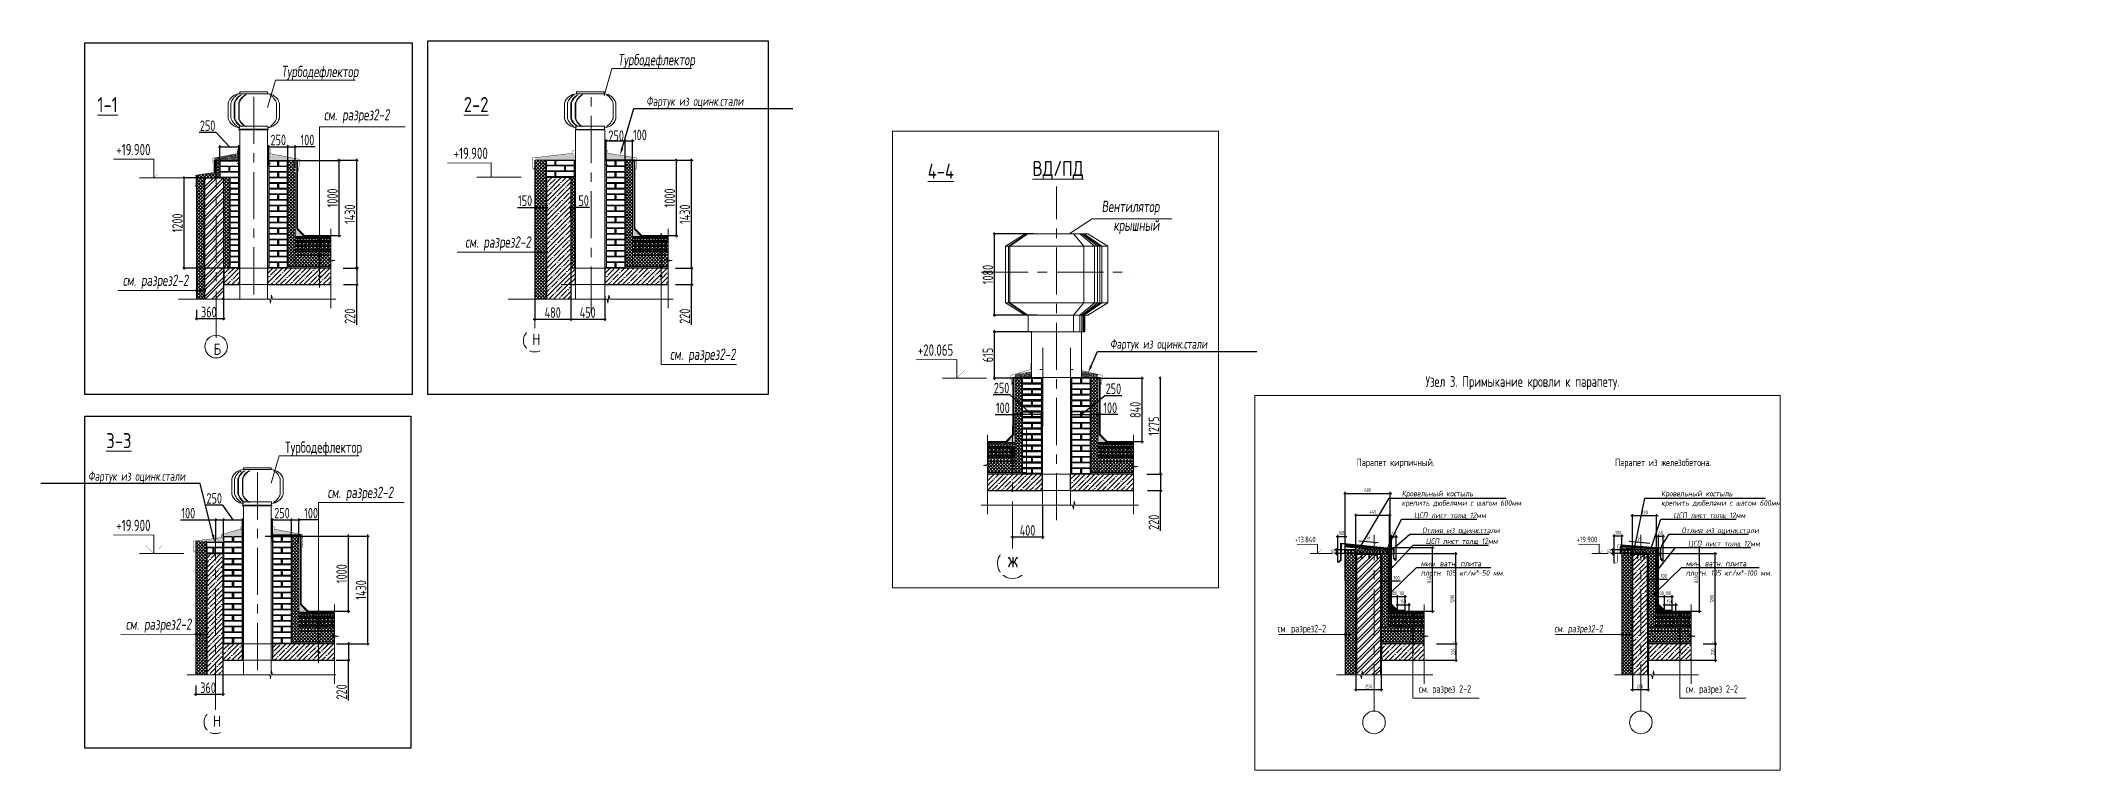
# Model space of a CAD drawing. Header units: millimetres. Extents: x -314343 to 682031, y 21428 to 98936.
# Drawn here: x 410189 to 437356, y 57636 to 67322 of the extents above; entities that cross this region are included whole.
import ezdxf
from ezdxf import colors
from ezdxf.entities.mleader import LeaderData, LeaderLine
from ezdxf.math import Vec2, Vec3

# ---------------------------------------------------------------- set-up
doc = ezdxf.new("R2010")
doc.units = ezdxf.units.MM
doc.header["$MEASUREMENT"] = 0
doc.header["$PDMODE"] = 3
doc.header["$PDSIZE"] = -4
doc.linetypes.add('CENTER', pattern=[2, 1.25, -0.25, 0.25, -0.25])
doc.linetypes.add('штриховая 50', pattern=[1, 0.5, -0.5])
doc.layers.get('0').update_dxf_attribs({"color": 250, "lineweight": 9})
doc.layers.get('Defpoints').update_dxf_attribs({"color": 6})
for name, color, linetype, lineweight in [('0.35', 30, 'Continuous', 30), ('_0', 250, 'Continuous', 9), ('_Выноска', 7, 'Continuous', 15), ('TN-ГИДРОИЗОЛЯЦИЯ БИТУМАЯ нижняя', 173, 'Continuous', 15), ('АР_Навесной фасад', 147, 'Continuous', 5), ('АР_Оси', 195, 'Continuous', 9), ('АР_Перегородки_кирпич_Штрих', 244, 'Continuous', 5), ('АР_стены', 250, 'Continuous', 30), ('АР_Тонкие', 250, 'Continuous', 5), ('АР_Утеплитель', 250, 'Continuous', 9), ('Крепеж', 251, 'Continuous', 15), ('Маркировка потолков', 7, 'Continuous', 9), ('текст', 7, 'Continuous', 15)]:
    doc.layers.add(name, color=color, linetype=linetype, lineweight=lineweight)
doc.layers.add('PDF _0', color=7, linetype='Continuous')
doc.styles.add('ICOCPEUR', font='isocpeur.ttf')
doc.styles.add('ISOCPEUR', font='isocpeur.ttf', dxfattribs={"width": 0.7})
doc.styles.add('Архитект', font='isocpeur.ttf', dxfattribs={"width": 0.8, "oblique": 8})
doc.styles.add('ГОСТ 2.304', font='isocpeur.ttf', dxfattribs={"width": 0.7})
doc.dimstyles.new('R_50', dxfattribs={"dimtxt": 140, "dimasz": 30, "dimexe": 20, "dimexo": 0, "dimgap": 20, "dimtad": 1, "dimdec": 0, "dimrnd": 5, "dimzin": 0, "dimdsep": 46, "dimtxsty": 'ISOCPEUR', "dimblk": 'ARCHTICK', "dimcen": 50, "dimdle": 20, "dimclrd": 256, "dimclre": 256, "dimclrt": 256, "dimadec": 0, "dimazin": 0, "dimtfac": 2, "dimtdec": 0, "dimtofl": 0, "dimtmove": 1, "dimatfit": 3, "dimfxl": 1, "dimtvp": 3, "dimtolj": 1, "dimtzin": 0, "dimarcsym": 0})
pattern_1 = [(315, (-18682.433, 0), (22.097087, 22.097087), []), (45, (-18682.433, 0), (-22.097087, 22.097087), [])]
pattern_2 = [(315, (-14199.206, 0), (22.097087, 22.097087), []), (45, (-14199.206, 0), (-22.097087, 22.097087), [])]
pattern_3 = [(315, (-18633.56, -4990.238), (22.097087, 22.097087), []), (45, (-18633.56, -4990.238), (-22.097087, 22.097087), [])]
pattern_4 = [(37.5000203, (-20192.616, 1188.282), (-0.31497021, 9.63411873), [0, -7.6, 0, -8.5, 0, -8.125]), (7.5000203, (-20192.616, 1188.282), (8.8488785, 14.11073347), [0, -4.1, 0, -6.85, 0, -2.625]), (327.5000203, (-20198.766, 1188.282), (15.5707093, 0.0283008), [0, -2.5, 0, -9, 0, -11.75]), (317.5000203, (-20198.766, 1188.282), (15.03063146, 4.38838316), [0, -1.25, 0, -5.9, 0, -6.75])]
pattern_5 = [(37.5000203, (-20129.9064, -3804.282), (-0.31497021, 9.63411873), [0, -7.6, 0, -8.5, 0, -8.125]), (7.5000203, (-20129.906, -3804.282), (8.8488785, 14.11073347), [0, -4.1, 0, -6.85, 0, -2.625]), (327.5000203, (-20136.0564, -3804.282), (15.5707093, 0.0283008), [0, -2.5, 0, -9, 0, -11.75]), (317.5000203, (-20136.056, -3804.282), (15.03063146, 4.38838316), [0, -1.25, 0, -5.9, 0, -6.75])]
pattern_6 = [(315, (-8013.6, -2736.674), (22.097087, 22.097087), []), (45, (-8013.6, -2736.674), (-22.097087, 22.097087), [])]
pattern_7 = [(315, (-8035.933, -2586.674), (22.097087, 22.097087), []), (45, (-8035.933, -2586.674), (-22.097087, 22.097087), [])]
pattern_8 = [(37.5000203, (-8013.601, -2736.674), (-0.31497021, 9.63411873), [0, -7.6, 0, -8.5, 0, -8.125]), (7.5000203, (-8013.601, -2736.674), (8.8488785, 14.11073347), [0, -4.1, 0, -6.85, 0, -2.625]), (327.5000203, (-8019.751, -2736.674), (15.5707093, 0.0283008), [0, -2.5, 0, -9, 0, -11.75]), (317.5000203, (-8019.751, -2736.674), (15.03063146, 4.38838316), [0, -1.25, 0, -5.9, 0, -6.75])]
pattern_9 = [(228.0127875, (-7977.6012, -2686.674), (-400, -450), [6.7268, -665.9544024]), (184.9697407, (-7982.1012, -2691.674), (600, 50), [11.5434, -1142.796238]), (132.5104471, (-7993.6012, -2692.674), (500, -550), [8.1394, -805.80163]), (267.273689, (-8013.1012, -2705.174), (50, 1000), [10.5119, -1040.677902]), (292.8336542, (-8013.6012, -2715.674), (-250, 600), [10.30775, -1020.4686564]), (357.273689, (-8009.6012, -2725.174), (-1000, 50), [10.5119, -1040.677902]), (37.69424047, (-7999.1012, -2725.674), (-650, -500), [13.90145, -1376.2424274]), (72.25532837, (-7988.1012, -2717.174), (350, 1100), [13.1244, -1299.316075]), (121.4295656, (-7984.1012, -2704.674), (-400, 650), [10.5475, -1044.2036555]), (175.2363583, (-7989.6012, -2695.674), (550, -50), [12.0416, -590.038129]), (222.3974378, (-8001.6012, -2694.674), (-600, -550), [15.5724, -1541.66875]), (138.8140748, (-7963.601, -2705.674), (-350, 300), [5.31505, -526.1922406]), (171.4692344, (-7967.6012, -2702.174), (650, -100), [10.11185, -1001.075571]), (225, (-7977.6, -2700.674), (-6e-15, -50), [7.07105, -63.639628]), (203.1985905, (-7981.101, -2694.674), (250, 100), [3.8079, -376.9807553]), (291.8014095, (-7984.601, -2696.174), (-50, 150), [5.38515, -263.8730904]), (30.9637565, (-7982.601, -2701.174), (150, 100), [8.74645, -282.801145]), (161.565051, (-7975.101, -2696.674), (100, -50), [6.32455, -151.789333]), (16.3895403, (-8013.6012, -2696.174), (500, 150), [8.86, -877.1422573]), (70.3461759, (-8005.1012, -2693.674), (-200, -550), [7.43305, -735.8703874]), (293.1985905, (-7975.101, -2686.674), (-100, 250), [7.61575, -373.1729053]), (343.6104597, (-7972.1012, -2693.674), (-500, 150), [8.86, -877.1422573]), (339.4439548, (-8013.601, -2727.174), (-250, 100), [8.544, -418.656187]), (294.7751406, (-8005.6012, -2730.174), (-250, 550), [7.1589, -708.732153]), (66.8014095, (-7974.601, -2736.674), (100, 250), [7.61575, -373.1729053]), (17.3540246, (-7971.6012, -2729.674), (-650, -200), [8.38155, -829.7711807]), (69.4439548, (-7999.101, -2736.674), (-100, -250), [4.272, -422.928187]), (101.3099325, (-7977.601, -2736.674), (-50, 200), [2.5495, -252.4014757]), (165.9637565, (-7978.101, -2734.174), (150, -50), [10.30775, -195.847531]), (186.00900596, (-7988.1012, -2731.674), (500, 50), [9.5525, -945.696159]), (303.6900675, (-7982.601, -2705.674), (-50, 100), [7.2111, -173.066464]), (353.1572266, (-7978.6012, -2711.674), (850, -100), [12.5897, -1246.378131]), (60.9453959, (-7966.101, -2713.174), (-200, -350), [5.1478, -509.633707]), (90, (-7963.6, -2708.674), (-50, 50), [3, -47]), (120.2564372, (-7989.1012, -2730.174), (200, -350), [6.9462, -687.6759995]), (48.0127875, (-7992.6012, -2724.174), (400, 450), [13.4536, -659.2276024]), (0, (-7983.6, -2714.174), (50, 50), [13, -37]), (325.3048465, (-7970.6012, -2714.174), (500, -350), [7.9057, -782.663715]), (254.0546041, (-7964.101, -2718.674), (-50, -200), [7.2801, -356.7253945]), (207.64597536, (-7966.1012, -2725.674), (-950, -500), [11.85325, -1173.473709]), (175.42607874, (-7976.6012, -2731.174), (-650, 50), [12.53995, -1241.4536704])]
pattern_10 = [(45, (423080.826, 61462.167), (14.5777, 53.4517), [68.7201, -13.744, 0, -13.744])]
pattern_11 = [(37.5000203, (-9523.784, -1706.673), (-0.31497021, 9.63411873), [0, -7.6, 0, -8.5, 0, -8.125]), (7.5000203, (-9523.784, -1706.673), (8.8488785, 14.11073347), [0, -4.1, 0, -6.85, 0, -2.625]), (327.5000203, (-9529.934, -1706.673), (15.5707093, 0.0283008), [0, -2.5, 0, -9, 0, -11.75]), (317.5000203, (-9529.934, -1706.673), (15.03063146, 4.38838316), [0, -1.25, 0, -5.9, 0, -6.75])]
pattern_12 = [(37.5000203, (-7913.601, -1706.6755), (-0.31497021, 9.63411873), [0, -7.6, 0, -8.5, 0, -8.125]), (7.5000203, (-7913.601, -1706.675), (8.8488785, 14.11073347), [0, -4.1, 0, -6.85, 0, -2.625]), (327.5000203, (-7919.751, -1706.6755), (15.5707093, 0.0283008), [0, -2.5, 0, -9, 0, -11.75]), (317.5000203, (-7919.751, -1706.675), (15.03063146, 4.38838316), [0, -1.25, 0, -5.9, 0, -6.75])]
pattern_13 = [(37.50002035, (0, 0), (-0.125988085, 3.853647493), [0, -3.04, 0, -3.4, 0, -3.25]), (7.5000203, (0, 0), (3.539551406, 5.64429339), [0, -1.64, 0, -2.74, 0, -1.05]), (327.50002035, (-2.46, -9e-07), (6.22828372, 0.01132032), [0, -1, 0, -3.6, 0, -4.7]), (317.5000203, (-2.46, -9e-07), (6.012252586, 1.755353265), [0, -0.5, 0, -2.36, 0, -2.7])]

msp = doc.modelspace()

# ---------------------------------------------------------------- texts
at = {"layer": 'PDF _0', "color": 7, "lineweight": 0, "attachment_point": 9, "style": 'ISOCPEUR'}
for s, insert, char_height in [('{\\Q7;Турбодефлектор}', (418880.8, 66957.2), 150), ('{\\Q7;Турбодефлектор}', (414408.1, 66799.7), 150), ('{\\Q7;см. разрез2-2}', (414823.1, 66225.4), 150), ('+19.900', (416128.6, 65754.1), 150), ('{\\Q7;Вентилятор \\Pкрышный}', (425054.8, 64757.8), 150), ('{\\Q7;см. разрез2-2}', (416700.9, 64535.4), 150), ('{\\Q7;см. разрез2-2}', (412150.2, 64027.2), 150), ('{\\Q7;см. разрез2-2}', (419422.6, 63044.1), 150), ('Турбодефлектор', (414457, 61809.4), 150), ('{\\Q7;см. разрез2-2}', (414871.8, 61209.6), 150), ('3%%D', (427857.8, 60685.2), 50), ('3%%D', (431455.3, 60674.8), 50), ('{\\Q7;см. разрез2-2}', (412190.2, 59459.3), 150), ('см. разрез2-2', (427270.2, 59438.9), 100), ('см. разрез 2-2', (429196, 58636.9), 100), ('см. разрез 2-2', (432742.9, 58636.9), 100)]:
    msp.add_mtext(s, dxfattribs=dict(at, insert=insert, char_height=char_height))
at = {"layer": 'PDF _0', "color": 1, "lineweight": 0, "attachment_point": 9, "style": 'ISOCPEUR'}
for s, insert, char_height in [('+19.900', (411645.4, 65803.3), 150), ('+20.065 ', (422314.2, 63140.6), 150), ('+19.900', (411645.4, 60812.1), 150), ('+13.840', (427130, 60661.6), 75), ('+19.900', (430873.4, 60661.6), 75)]:
    msp.add_mtext(s, dxfattribs=dict(at, insert=insert, char_height=char_height))
at = {"layer": 'PDF _0', "color": 7, "lineweight": 0, "insert": (430947.6, 59438.9), "char_height": 100, "width": 649.192, "attachment_point": 9, "style": 'ISOCPEUR'}
msp.add_mtext('{\\Q7;см. разрез2-2}', dxfattribs=at)
at = {"layer": 'АР_Оси', "color": 5, "insert": (421974.4, 65692.6), "char_height": 200, "width": 485.65, "attachment_point": 1, "line_spacing_factor": 1.149209, "style": 'ГОСТ 2.304', "bg_fill": 2}
msp.add_mtext('{\\W0.8;\\L4-4}', dxfattribs=at)
at = {"layer": 'текст', "ltscale": 100, "attachment_point": 5, "style": 'ISOCPEUR'}
for s, insert, char_height, width in [('\\pxqc;Узел 3. Примыкание кровли к парапету.', (429879.3, 62778.4, 0), 142.791, 3874.809), ('\\pxqc; Парапет кирпичный.', (428166.7, 61709.9, 0), 100, 1336.555), ('\\pxqc; Парапет из железобетона.', (431724, 61709.9, 0), 100, 1702.948)]:
    msp.add_mtext(s, dxfattribs=dict(at, insert=insert, char_height=char_height, width=width))

# ---------------------------------------------------------------- blocks, each defined once
blk = doc.blocks.new('*U269')
blk.add_lwpolyline([(0, -52), (0, -1), (2.2, -0.5), (-2.2, 0), (0, 0.5), (0, 35.9)])
blk = doc.blocks.new('*U252')
blk.add_lwpolyline([(0, -17.6), (0, -1), (2.2, -0.5), (-2.2, 0), (0, 0.5), (0, 26.7)])
blk = doc.blocks.new('_ArchTick')
at = {"color": 0, "linetype": 'ByBlock', "const_width": 0.15}
blk.add_lwpolyline([(-0.5, -0.5), (0.5, 0.5)], dxfattribs=at)
blk = doc.blocks.new('*D253')
at = {"layer": '_0', "lineweight": -2, "ltscale": 500, "transparency": 16777216}
for p, q in [((414205, 64304), (414406, 64304)), ((414386, 64324), (414386, 64065)), ((414209, 64085), (414406, 64085)), ((414386, 63552), (414386, 64085))]:
    blk.add_line(p, q, dxfattribs=at)
at = {"layer": 'Defpoints', "color": 0, "ltscale": 500, "transparency": 16777216}
for p in [(414205, 64304), (414209, 64085), (414386, 64085)]:
    blk.add_point(p, dxfattribs=at)
at = {"layer": '_0', "lineweight": -2, "ltscale": 500, "transparency": 16777216, "xscale": 30, "yscale": 30, "zscale": 30}
for p, rotation in [((414386, 64304), 90), ((414386, 64085), 270)]:
    blk.add_blockref('_ArchTick', p, dxfattribs=dict(at, rotation=rotation))
at = {"layer": '_0', "ltscale": 500, "transparency": 16777216, "insert": (414296, 63665), "char_height": 140, "attachment_point": 5, "rotation": 90, "style": 'ISOCPEUR'}
blk.add_mtext('\\A1;220', dxfattribs=at)
blk = doc.blocks.new('*D254')
at = {"layer": '_0', "lineweight": -2, "ltscale": 500, "transparency": 16777216}
for p, q in [((414386, 64284), (414386, 65757)), ((414125, 65737), (414406, 65737)), ((414409, 64304), (414366, 64304))]:
    blk.add_line(p, q, dxfattribs=at)
at = {"layer": 'Defpoints', "color": 0, "ltscale": 500, "transparency": 16777216}
for p in [(414125, 65737), (414386, 65737), (414409, 64304)]:
    blk.add_point(p, dxfattribs=at)
at = {"layer": '_0', "lineweight": -2, "ltscale": 500, "transparency": 16777216, "xscale": 30, "yscale": 30, "zscale": 30}
for p, rotation in [((414386, 65737), 90), ((414386, 64304), 270)]:
    blk.add_blockref('_ArchTick', p, dxfattribs=dict(at, rotation=rotation))
at = {"layer": '_0', "ltscale": 500, "transparency": 16777216, "insert": (414296, 65020), "char_height": 140, "attachment_point": 5, "rotation": 90, "style": 'ISOCPEUR'}
blk.add_mtext('\\A1;1430', dxfattribs=at)
blk = doc.blocks.new('*D255')
at = {"layer": '_0', "lineweight": -2, "ltscale": 500, "transparency": 16777216}
for p, q in [((412618, 63891), (412618, 63611)), ((412638, 63631), (412238, 63631)), ((412258, 63751), (412258, 63611))]:
    blk.add_line(p, q, dxfattribs=at)
at = {"layer": 'Defpoints', "color": 0, "ltscale": 500, "transparency": 16777216}
for p in [(412618, 63891), (412258, 63751), (412258, 63631)]:
    blk.add_point(p, dxfattribs=at)
at = {"layer": '_0', "lineweight": -2, "ltscale": 500, "transparency": 16777216, "xscale": 30, "yscale": 30, "zscale": 30, "rotation": 180}
blk.add_blockref('_ArchTick', (412258, 63631), dxfattribs=at)
at = {"layer": '_0', "lineweight": -2, "ltscale": 500, "transparency": 16777216, "xscale": 30, "yscale": 30, "zscale": 30}
blk.add_blockref('_ArchTick', (412618, 63631), dxfattribs=at)
at = {"layer": '_0', "ltscale": 500, "transparency": 16777216, "insert": (412421, 63721), "char_height": 140, "attachment_point": 5, "style": 'ISOCPEUR'}
blk.add_mtext('\\A1;360', dxfattribs=at)
blk = doc.blocks.new('*U270')
blk.add_lwpolyline([(0, -56.3), (0, -1), (2.2, -0.5), (-2.2, 0), (0, 0.5), (0, 35.9)])
blk = doc.blocks.new('*D257')
at = {"layer": '_0', "lineweight": -2, "ltscale": 500, "transparency": 16777216}
for p, q in [((418621, 64304), (418857, 64304)), ((418837, 64324), (418837, 64065)), ((418621, 64085), (418857, 64085)), ((418837, 63552), (418837, 64085))]:
    blk.add_line(p, q, dxfattribs=at)
at = {"layer": 'Defpoints', "color": 0, "ltscale": 500, "transparency": 16777216}
for p in [(418621, 64304), (418621, 64085), (418837, 64085)]:
    blk.add_point(p, dxfattribs=at)
at = {"layer": '_0', "lineweight": -2, "ltscale": 500, "transparency": 16777216, "xscale": 30, "yscale": 30, "zscale": 30}
for p, rotation in [((418837, 64304), 90), ((418837, 64085), 270)]:
    blk.add_blockref('_ArchTick', p, dxfattribs=dict(at, rotation=rotation))
at = {"layer": '_0', "ltscale": 500, "transparency": 16777216, "insert": (418747, 63665), "char_height": 140, "attachment_point": 5, "rotation": 90, "style": 'ISOCPEUR'}
blk.add_mtext('\\A1;220', dxfattribs=at)
blk = doc.blocks.new('*D256')
at = {"layer": '_0', "lineweight": -2, "ltscale": 500, "transparency": 16777216}
for p, q in [((418837, 64284), (418837, 65756)), ((418359, 65736), (418857, 65736)), ((418748, 64304), (418857, 64304))]:
    blk.add_line(p, q, dxfattribs=at)
at = {"layer": 'Defpoints', "color": 0, "ltscale": 500, "transparency": 16777216}
for p in [(418359, 65736), (418837, 65736), (418748, 64304)]:
    blk.add_point(p, dxfattribs=at)
at = {"layer": '_0', "lineweight": -2, "ltscale": 500, "transparency": 16777216, "xscale": 30, "yscale": 30, "zscale": 30}
for p, rotation in [((418837, 65736), 90), ((418837, 64304), 270)]:
    blk.add_blockref('_ArchTick', p, dxfattribs=dict(at, rotation=rotation))
at = {"layer": '_0', "ltscale": 500, "transparency": 16777216, "insert": (418747, 65020), "char_height": 140, "attachment_point": 5, "rotation": 90, "style": 'ISOCPEUR'}
blk.add_mtext('\\A1;1430', dxfattribs=at)
blk = doc.blocks.new('*D258')
at = {"layer": '_0', "lineweight": -2, "ltscale": 500, "transparency": 16777216}
for p, q in [((417682, 65994), (417972, 65994)), ((417702, 65736), (417702, 66014)), ((417952, 65736), (417952, 66014))]:
    blk.add_line(p, q, dxfattribs=at)
at = {"layer": 'Defpoints', "color": 0, "ltscale": 500, "transparency": 16777216}
for p in [(417952, 65994), (417702, 65736), (417952, 65736)]:
    blk.add_point(p, dxfattribs=at)
at = {"layer": '_0', "lineweight": -2, "ltscale": 500, "transparency": 16777216, "xscale": 30, "yscale": 30, "zscale": 30, "rotation": 180}
blk.add_blockref('_ArchTick', (417702, 65994), dxfattribs=at)
at = {"layer": '_0', "lineweight": -2, "ltscale": 500, "transparency": 16777216, "xscale": 30, "yscale": 30, "zscale": 30}
blk.add_blockref('_ArchTick', (417952, 65994), dxfattribs=at)
at = {"layer": '_0', "ltscale": 500, "transparency": 16777216, "insert": (417835, 66063), "char_height": 140, "attachment_point": 5, "style": 'ISOCPEUR'}
blk.add_mtext('\\A1;250', dxfattribs=at)
blk = doc.blocks.new('*D259')
at = {"layer": '_0', "lineweight": -2, "ltscale": 500, "transparency": 16777216}
for p, q in [((417932, 65994), (418072, 65994)), ((417952, 65736), (417952, 66014)), ((418052, 65708), (418052, 66014))]:
    blk.add_line(p, q, dxfattribs=at)
at = {"layer": 'Defpoints', "color": 0, "ltscale": 500, "transparency": 16777216}
for p in [(418052, 65994), (417952, 65736), (418052, 65708)]:
    blk.add_point(p, dxfattribs=at)
at = {"layer": '_0', "lineweight": -2, "ltscale": 500, "transparency": 16777216, "xscale": 30, "yscale": 30, "zscale": 30, "rotation": 180}
blk.add_blockref('_ArchTick', (417952, 65994), dxfattribs=at)
at = {"layer": '_0', "lineweight": -2, "ltscale": 500, "transparency": 16777216, "xscale": 30, "yscale": 30, "zscale": 30}
blk.add_blockref('_ArchTick', (418052, 65994), dxfattribs=at)
at = {"layer": '_0', "ltscale": 500, "transparency": 16777216, "insert": (418150, 66073), "char_height": 140, "attachment_point": 5, "style": 'ISOCPEUR'}
blk.add_mtext('\\A1;100', dxfattribs=at)
blk = doc.blocks.new('*D260')
at = {"layer": '_0', "lineweight": -2, "ltscale": 500, "transparency": 16777216}
for p, q in [((417212, 65110), (417302, 65110)), ((417232, 64989), (417232, 65130)), ((417282, 64639), (417282, 65130)), ((417480, 65110), (417282, 65110))]:
    blk.add_line(p, q, dxfattribs=at)
at = {"layer": 'Defpoints', "color": 0, "ltscale": 500, "transparency": 16777216}
for p in [(417232, 64989), (417282, 65110), (417282, 64639)]:
    blk.add_point(p, dxfattribs=at)
at = {"layer": '_0', "lineweight": -2, "ltscale": 500, "transparency": 16777216, "xscale": 30, "yscale": 30, "zscale": 30, "rotation": 180}
blk.add_blockref('_ArchTick', (417232, 65110), dxfattribs=at)
at = {"layer": '_0', "lineweight": -2, "ltscale": 500, "transparency": 16777216, "xscale": 30, "yscale": 30, "zscale": 30}
blk.add_blockref('_ArchTick', (417282, 65110), dxfattribs=at)
at = {"layer": '_0', "ltscale": 500, "transparency": 16777216, "insert": (417402, 65200), "char_height": 140, "attachment_point": 5, "style": 'ISOCPEUR'}
blk.add_mtext('\\A1;50', dxfattribs=at)
blk = doc.blocks.new('*U251')
blk.add_lwpolyline([(0, -47.2), (0, -1), (2.2, -0.5), (-2.2, 0), (0, 0.5), (0, 35.9)])
blk = doc.blocks.new('*D267')
at = {"layer": '_0', "lineweight": -2, "ltscale": 500, "transparency": 16777216}
for p, q in [((414118, 59314), (414296, 59314)), ((414276, 59334), (414276, 59075)), ((414115, 59095), (414296, 59095)), ((414276, 58562), (414276, 59095))]:
    blk.add_line(p, q, dxfattribs=at)
at = {"layer": 'Defpoints', "color": 0, "ltscale": 500, "transparency": 16777216}
for p in [(414118, 59314), (414115, 59095), (414276, 59095)]:
    blk.add_point(p, dxfattribs=at)
at = {"layer": '_0', "lineweight": -2, "ltscale": 500, "transparency": 16777216, "xscale": 30, "yscale": 30, "zscale": 30}
for p, rotation in [((414276, 59314), 90), ((414276, 59095), 270)]:
    blk.add_blockref('_ArchTick', p, dxfattribs=dict(at, rotation=rotation))
at = {"layer": '_0', "ltscale": 500, "transparency": 16777216, "insert": (414186, 58675), "char_height": 140, "attachment_point": 5, "rotation": 90, "style": 'ISOCPEUR'}
blk.add_mtext('\\A1;220', dxfattribs=at)
blk = doc.blocks.new('*D266')
at = {"layer": '_0', "lineweight": -2, "ltscale": 500, "transparency": 16777216}
for p, q in [((413708, 60744), (414296, 60744)), ((414276, 59726), (414276, 60764)), ((414090, 59746), (414296, 59746))]:
    blk.add_line(p, q, dxfattribs=at)
at = {"layer": 'Defpoints', "color": 0, "ltscale": 500, "transparency": 16777216}
for p in [(413708, 60744), (414276, 60744), (414090, 59746)]:
    blk.add_point(p, dxfattribs=at)
at = {"layer": '_0', "lineweight": -2, "ltscale": 500, "transparency": 16777216, "xscale": 30, "yscale": 30, "zscale": 30}
for p, rotation in [((414276, 60744), 90), ((414276, 59746), 270)]:
    blk.add_blockref('_ArchTick', p, dxfattribs=dict(at, rotation=rotation))
at = {"layer": '_0', "ltscale": 500, "transparency": 16777216, "insert": (414186, 60245), "char_height": 140, "attachment_point": 5, "rotation": 90, "style": 'ISOCPEUR'}
blk.add_mtext('\\A1;1000', dxfattribs=at)
blk = doc.blocks.new('*D261')
at = {"layer": '_0', "lineweight": -2, "ltscale": 500, "transparency": 16777216}
for p, q in [((412248, 58761), (412248, 58621)), ((412608, 58901), (412608, 58621)), ((412628, 58641), (412228, 58641))]:
    blk.add_line(p, q, dxfattribs=at)
at = {"layer": 'Defpoints', "color": 0, "ltscale": 500, "transparency": 16777216}
for p in [(412248, 58761), (412608, 58901), (412248, 58641)]:
    blk.add_point(p, dxfattribs=at)
at = {"layer": '_0', "lineweight": -2, "ltscale": 500, "transparency": 16777216, "xscale": 30, "yscale": 30, "zscale": 30, "rotation": 180}
blk.add_blockref('_ArchTick', (412248, 58641), dxfattribs=at)
at = {"layer": '_0', "lineweight": -2, "ltscale": 500, "transparency": 16777216, "xscale": 30, "yscale": 30, "zscale": 30}
blk.add_blockref('_ArchTick', (412608, 58641), dxfattribs=at)
at = {"layer": '_0', "ltscale": 500, "transparency": 16777216, "insert": (412411, 58731), "char_height": 140, "attachment_point": 5, "style": 'ISOCPEUR'}
blk.add_mtext('\\A1;360', dxfattribs=at)
blk = doc.blocks.new('*D262')
at = {"layer": '_0', "lineweight": -2, "ltscale": 500, "transparency": 16777216}
for p, q in [((413248, 60960), (413538, 60960)), ((413268, 60702), (413268, 60980)), ((413518, 60702), (413518, 60980))]:
    blk.add_line(p, q, dxfattribs=at)
at = {"layer": 'Defpoints', "color": 0, "ltscale": 500, "transparency": 16777216}
for p in [(413518, 60960), (413268, 60702), (413518, 60702)]:
    blk.add_point(p, dxfattribs=at)
at = {"layer": '_0', "lineweight": -2, "ltscale": 500, "transparency": 16777216, "xscale": 30, "yscale": 30, "zscale": 30, "rotation": 180}
blk.add_blockref('_ArchTick', (413268, 60960), dxfattribs=at)
at = {"layer": '_0', "lineweight": -2, "ltscale": 500, "transparency": 16777216, "xscale": 30, "yscale": 30, "zscale": 30}
blk.add_blockref('_ArchTick', (413518, 60960), dxfattribs=at)
at = {"layer": '_0', "ltscale": 500, "transparency": 16777216, "insert": (413393, 61050), "char_height": 140, "attachment_point": 5, "style": 'ISOCPEUR'}
blk.add_mtext('\\A1;250', dxfattribs=at)
blk = doc.blocks.new('*D263')
at = {"layer": '_0', "lineweight": -2, "ltscale": 500, "transparency": 16777216}
for p, q in [((413498, 60960), (413638, 60960)), ((413518, 60702), (413518, 60980)), ((413618, 60674), (413618, 60980)), ((413883, 60960), (413618, 60960))]:
    blk.add_line(p, q, dxfattribs=at)
at = {"layer": 'Defpoints', "color": 0, "ltscale": 500, "transparency": 16777216}
for p in [(413618, 60960), (413518, 60702), (413618, 60674)]:
    blk.add_point(p, dxfattribs=at)
at = {"layer": '_0', "lineweight": -2, "ltscale": 500, "transparency": 16777216, "xscale": 30, "yscale": 30, "zscale": 30, "rotation": 180}
blk.add_blockref('_ArchTick', (413518, 60960), dxfattribs=at)
at = {"layer": '_0', "lineweight": -2, "ltscale": 500, "transparency": 16777216, "xscale": 30, "yscale": 30, "zscale": 30}
blk.add_blockref('_ArchTick', (413618, 60960), dxfattribs=at)
at = {"layer": '_0', "ltscale": 500, "transparency": 16777216, "insert": (413780, 61050), "char_height": 140, "attachment_point": 5, "style": 'ISOCPEUR'}
blk.add_mtext('\\A1;100', dxfattribs=at)
blk = doc.blocks.new('*D264')
at = {"layer": '_0', "lineweight": -2, "ltscale": 500, "transparency": 16777216}
for p, q in [((412606, 61155), (412380, 61155)), ((412743, 60960), (412606, 61155)), ((412598, 60960), (412888, 60960)), ((412618, 60702), (412618, 60980)), ((412868, 60702), (412868, 60980))]:
    blk.add_line(p, q, dxfattribs=at)
at = {"layer": 'Defpoints', "color": 0, "ltscale": 500, "transparency": 16777216}
for p in [(412868, 60960), (412618, 60702), (412868, 60702)]:
    blk.add_point(p, dxfattribs=at)
at = {"layer": '_0', "lineweight": -2, "ltscale": 500, "transparency": 16777216, "xscale": 30, "yscale": 30, "zscale": 30, "rotation": 180}
blk.add_blockref('_ArchTick', (412618, 60960), dxfattribs=at)
at = {"layer": '_0', "lineweight": -2, "ltscale": 500, "transparency": 16777216, "xscale": 30, "yscale": 30, "zscale": 30}
blk.add_blockref('_ArchTick', (412868, 60960), dxfattribs=at)
at = {"layer": '_0', "ltscale": 500, "transparency": 16777216, "insert": (412493, 61245), "char_height": 140, "attachment_point": 5, "style": 'ISOCPEUR'}
blk.add_mtext('\\A1;250', dxfattribs=at)
blk = doc.blocks.new('*D265')
at = {"layer": '_0', "lineweight": -2, "ltscale": 500, "transparency": 16777216}
for p, q in [((412044, 60960), (412515, 60960)), ((412495, 60960), (412638, 60960)), ((412515, 60702), (412515, 60980)), ((412618, 60702), (412618, 60980))]:
    blk.add_line(p, q, dxfattribs=at)
at = {"layer": 'Defpoints', "color": 0, "ltscale": 500, "transparency": 16777216}
for p in [(412618, 60960), (412515, 60702), (412618, 60702)]:
    blk.add_point(p, dxfattribs=at)
at = {"layer": '_0', "lineweight": -2, "ltscale": 500, "transparency": 16777216, "xscale": 30, "yscale": 30, "zscale": 30, "rotation": 180}
blk.add_blockref('_ArchTick', (412515, 60960), dxfattribs=at)
at = {"layer": '_0', "lineweight": -2, "ltscale": 500, "transparency": 16777216, "xscale": 30, "yscale": 30, "zscale": 30}
blk.add_blockref('_ArchTick', (412618, 60960), dxfattribs=at)
at = {"layer": '_0', "ltscale": 500, "transparency": 16777216, "insert": (412148, 61050), "char_height": 140, "attachment_point": 5, "style": 'ISOCPEUR'}
blk.add_mtext('\\A1;100', dxfattribs=at)
blk = doc.blocks.new('крышник')
at = {"color": 251, "ltscale": 500}
for points in [[(-197, -247), (194, -247), (194, -254), (-197, -254)], [(-192, -204), (189, -204), (189, -247), (-192, -247)]]:
    blk.add_lwpolyline(points, close=True, dxfattribs=at)
at = {"layer": '_0', "color": 251, "ltscale": 500}
for points in [[(-183, 225, 0.330557), (-341, 102, 0.330557)], [(-216, -211, -0.166815), (-303, -101), (-303, 101, -0.183273), (-216, 211)], [(-164, 211, 0.226149), (-258, 102)], [(-164, -211, -0.166815), (-251, -101), (-251, 101, -0.183273), (-164, 211)], [(-99, 213, 0.235032), (-199, 102)], [(-104, -211, -0.173293), (-194, -103), (-194, 99, -0.176539), (-104, 211)], [(183, 225, -0.330557), (341, 102, -0.330557)], [(216, -211, 0.166815), (303, -101), (303, 101, 0.183273), (216, 211)], [(-183, -225, -0.330557), (-341, -102, -0.330557)], [(-164, -211, -0.226149), (-258, -102)], [(-99, -213, -0.235032), (-199, -102)], [(183, -225, 0.330557), (341, -102, 0.330557)]]:
    blk.add_lwpolyline(points, format="xyb", dxfattribs=at)
for points in [[(-341, 102), (-341, -102)], [(-258, 102), (-258, -102)], [(-199, 102), (-199, -102)], [(183, 225), (-185, 225)], [(341, -102), (341, -102), (341, 102)]]:
    blk.add_lwpolyline(points, dxfattribs=at)
blk.add_lwpolyline([(-185, 225), (184, 225), (184, 250), (-185, 250)], close=True, dxfattribs=at)
blk = doc.blocks.new('*D271')
at = {"layer": '_0', "lineweight": -2, "ltscale": 500, "transparency": 16777216}
for p, q in [((413199, 65916), (413489, 65916)), ((413219, 65658), (413219, 65936)), ((413469, 65658), (413469, 65936))]:
    blk.add_line(p, q, dxfattribs=at)
at = {"layer": 'Defpoints', "color": 0, "ltscale": 500, "transparency": 16777216}
for p in [(413469, 65916), (413219, 65658), (413469, 65658)]:
    blk.add_point(p, dxfattribs=at)
at = {"layer": '_0', "lineweight": -2, "ltscale": 500, "transparency": 16777216, "xscale": 30, "yscale": 30, "zscale": 30, "rotation": 180}
blk.add_blockref('_ArchTick', (413219, 65916), dxfattribs=at)
at = {"layer": '_0', "lineweight": -2, "ltscale": 500, "transparency": 16777216, "xscale": 30, "yscale": 30, "zscale": 30}
blk.add_blockref('_ArchTick', (413469, 65916), dxfattribs=at)
at = {"layer": '_0', "ltscale": 500, "transparency": 16777216, "insert": (413344, 66006), "char_height": 140, "attachment_point": 5, "style": 'ISOCPEUR'}
blk.add_mtext('\\A1;250', dxfattribs=at)
blk = doc.blocks.new('*D272')
at = {"layer": '_0', "lineweight": -2, "ltscale": 500, "transparency": 16777216}
for p, q in [((413449, 65916), (413589, 65916)), ((413469, 65658), (413469, 65936)), ((413569, 65630), (413569, 65936)), ((413834, 65916), (413569, 65916))]:
    blk.add_line(p, q, dxfattribs=at)
at = {"layer": 'Defpoints', "color": 0, "ltscale": 500, "transparency": 16777216}
for p in [(413569, 65916), (413469, 65658), (413569, 65630)]:
    blk.add_point(p, dxfattribs=at)
at = {"layer": '_0', "lineweight": -2, "ltscale": 500, "transparency": 16777216, "xscale": 30, "yscale": 30, "zscale": 30, "rotation": 180}
blk.add_blockref('_ArchTick', (413469, 65916), dxfattribs=at)
at = {"layer": '_0', "lineweight": -2, "ltscale": 500, "transparency": 16777216, "xscale": 30, "yscale": 30, "zscale": 30}
blk.add_blockref('_ArchTick', (413569, 65916), dxfattribs=at)
at = {"layer": '_0', "ltscale": 500, "transparency": 16777216, "insert": (413731, 66006), "char_height": 140, "attachment_point": 5, "style": 'ISOCPEUR'}
blk.add_mtext('\\A1;100', dxfattribs=at)
blk = doc.blocks.new('*D273')
at = {"layer": '_0', "lineweight": -2, "ltscale": 500, "transparency": 16777216}
for p, q in [((412518, 66105), (412292, 66105)), ((412694, 65916), (412518, 66105)), ((412549, 65916), (412839, 65916)), ((412569, 65658), (412569, 65936)), ((412819, 65658), (412819, 65936))]:
    blk.add_line(p, q, dxfattribs=at)
at = {"layer": 'Defpoints', "color": 0, "ltscale": 500, "transparency": 16777216}
for p in [(412819, 65916), (412569, 65658), (412819, 65658)]:
    blk.add_point(p, dxfattribs=at)
at = {"layer": '_0', "lineweight": -2, "ltscale": 500, "transparency": 16777216, "xscale": 30, "yscale": 30, "zscale": 30, "rotation": 180}
blk.add_blockref('_ArchTick', (412569, 65916), dxfattribs=at)
at = {"layer": '_0', "lineweight": -2, "ltscale": 500, "transparency": 16777216, "xscale": 30, "yscale": 30, "zscale": 30}
blk.add_blockref('_ArchTick', (412819, 65916), dxfattribs=at)
at = {"layer": '_0', "ltscale": 500, "transparency": 16777216, "insert": (412405, 66195), "char_height": 140, "attachment_point": 5, "style": 'ISOCPEUR'}
blk.add_mtext('\\A1;250', dxfattribs=at)
blk = doc.blocks.new('*D274')
at = {"layer": '_0', "lineweight": -2, "ltscale": 500, "transparency": 16777216}
for p, q in [((416752, 63891), (416752, 63604)), ((417230, 63891), (417230, 63604)), ((416732, 63624), (417250, 63624))]:
    blk.add_line(p, q, dxfattribs=at)
at = {"layer": 'Defpoints', "color": 0, "ltscale": 500, "transparency": 16777216}
for p in [(416752, 63891), (417230, 63891), (417230, 63624)]:
    blk.add_point(p, dxfattribs=at)
at = {"layer": '_0', "lineweight": -2, "ltscale": 500, "transparency": 16777216, "xscale": 30, "yscale": 30, "zscale": 30, "rotation": 180}
blk.add_blockref('_ArchTick', (416752, 63624), dxfattribs=at)
at = {"layer": '_0', "lineweight": -2, "ltscale": 500, "transparency": 16777216, "xscale": 30, "yscale": 30, "zscale": 30}
blk.add_blockref('_ArchTick', (417230, 63624), dxfattribs=at)
at = {"layer": '_0', "ltscale": 500, "transparency": 16777216, "insert": (416991, 63714), "char_height": 140, "attachment_point": 5, "style": 'ISOCPEUR'}
blk.add_mtext('\\A1;480', dxfattribs=at)
blk = doc.blocks.new('*D275')
at = {"layer": '_0', "lineweight": -2, "ltscale": 500, "transparency": 16777216}
for p, q in [((414155, 64716), (414155, 65755)), ((413599, 65735), (414175, 65735)), ((414041, 64736), (414175, 64736))]:
    blk.add_line(p, q, dxfattribs=at)
at = {"layer": 'Defpoints', "color": 0, "ltscale": 500, "transparency": 16777216}
for p in [(413599, 65735), (414155, 65735), (414041, 64736)]:
    blk.add_point(p, dxfattribs=at)
at = {"layer": '_0', "lineweight": -2, "ltscale": 500, "transparency": 16777216, "xscale": 30, "yscale": 30, "zscale": 30}
for p, rotation in [((414155, 65735), 90), ((414155, 64736), 270)]:
    blk.add_blockref('_ArchTick', p, dxfattribs=dict(at, rotation=rotation))
at = {"layer": '_0', "ltscale": 500, "transparency": 16777216, "insert": (414065, 65236), "char_height": 140, "attachment_point": 5, "rotation": 90, "style": 'ISOCPEUR'}
blk.add_mtext('\\A1;1000', dxfattribs=at)
blk = doc.blocks.new('*D276')
at = {"layer": '_0', "lineweight": -2, "ltscale": 500, "transparency": 16777216}
for p, q in [((418636, 64716), (418636, 65756)), ((417952, 65736), (418656, 65736)), ((418525, 64736), (418656, 64736))]:
    blk.add_line(p, q, dxfattribs=at)
at = {"layer": 'Defpoints', "color": 0, "ltscale": 500, "transparency": 16777216}
for p in [(417952, 65736), (418636, 65736), (418525, 64736)]:
    blk.add_point(p, dxfattribs=at)
at = {"layer": '_0', "lineweight": -2, "ltscale": 500, "transparency": 16777216, "xscale": 30, "yscale": 30, "zscale": 30}
for p, rotation in [((418636, 65736), 90), ((418636, 64736), 270)]:
    blk.add_blockref('_ArchTick', p, dxfattribs=dict(at, rotation=rotation))
at = {"layer": '_0', "ltscale": 500, "transparency": 16777216, "insert": (418546, 65236), "char_height": 140, "attachment_point": 5, "rotation": 90, "style": 'ISOCPEUR'}
blk.add_mtext('\\A1;1000', dxfattribs=at)
blk = doc.blocks.new('*D279')
at = {"layer": '_0', "lineweight": -2, "ltscale": 500, "transparency": 16777216}
for p, q in [((424889, 61568), (425090, 61568)), ((425070, 61588), (425070, 61329)), ((424894, 61349), (425090, 61349)), ((425070, 60815), (425070, 61349))]:
    blk.add_line(p, q, dxfattribs=at)
at = {"layer": 'Defpoints', "color": 0, "ltscale": 500, "transparency": 16777216}
for p in [(424889, 61568), (424894, 61349), (425070, 61349)]:
    blk.add_point(p, dxfattribs=at)
at = {"layer": '_0', "lineweight": -2, "ltscale": 500, "transparency": 16777216, "xscale": 30, "yscale": 30, "zscale": 30}
for p, rotation in [((425070, 61568), 90), ((425070, 61349), 270)]:
    blk.add_blockref('_ArchTick', p, dxfattribs=dict(at, rotation=rotation))
at = {"layer": '_0', "ltscale": 500, "transparency": 16777216, "insert": (424980, 60928), "char_height": 140, "attachment_point": 5, "rotation": 90, "style": 'ISOCPEUR'}
blk.add_mtext('\\A1;220', dxfattribs=at)
blk = doc.blocks.new('*D278')
at = {"layer": '_0', "lineweight": -2, "ltscale": 500, "transparency": 16777216}
for p, q in [((425075, 62842), (425050, 62842)), ((425070, 61548), (425070, 62862)), ((425077, 61568), (425050, 61568))]:
    blk.add_line(p, q, dxfattribs=at)
at = {"layer": 'Defpoints', "color": 0, "ltscale": 500, "transparency": 16777216}
for p in [(425070, 62842), (425075, 62842), (425077, 61568)]:
    blk.add_point(p, dxfattribs=at)
at = {"layer": '_0', "lineweight": -2, "ltscale": 500, "transparency": 16777216, "xscale": 30, "yscale": 30, "zscale": 30}
for p, rotation in [((425070, 62842), 90), ((425070, 61568), 270)]:
    blk.add_blockref('_ArchTick', p, dxfattribs=dict(at, rotation=rotation))
at = {"layer": '_0', "ltscale": 500, "transparency": 16777216, "insert": (424980, 62205), "char_height": 140, "attachment_point": 5, "rotation": 90, "style": 'ISOCPEUR'}
blk.add_mtext('\\A1;1275', dxfattribs=at)
blk = doc.blocks.new('*D277')
at = {"layer": '_0', "lineweight": -2, "ltscale": 500, "transparency": 16777216}
for p, q in [((424013, 62358), (424330, 62612)), ((424330, 62612), (424556, 62612)), ((423868, 62358), (424158, 62358)), ((423888, 62100), (423888, 62378)), ((424138, 62100), (424138, 62378))]:
    blk.add_line(p, q, dxfattribs=at)
at = {"layer": 'Defpoints', "color": 0, "ltscale": 500, "transparency": 16777216}
for p in [(424138, 62358), (423888, 62100), (424138, 62100)]:
    blk.add_point(p, dxfattribs=at)
at = {"layer": '_0', "lineweight": -2, "ltscale": 500, "transparency": 16777216, "xscale": 30, "yscale": 30, "zscale": 30, "rotation": 180}
blk.add_blockref('_ArchTick', (423888, 62358), dxfattribs=at)
at = {"layer": '_0', "lineweight": -2, "ltscale": 500, "transparency": 16777216, "xscale": 30, "yscale": 30, "zscale": 30}
blk.add_blockref('_ArchTick', (424138, 62358), dxfattribs=at)
at = {"layer": '_0', "ltscale": 500, "transparency": 16777216, "insert": (424443, 62702), "char_height": 140, "attachment_point": 5, "style": 'ISOCPEUR'}
blk.add_mtext('\\A1;250', dxfattribs=at)
blk = doc.blocks.new('*D280')
at = {"layer": '_0', "lineweight": -2, "ltscale": 500, "transparency": 16777216}
for p, q in [((424118, 62358), (424258, 62358)), ((424138, 62100), (424138, 62378)), ((424238, 62072), (424238, 62378)), ((424503, 62358), (424238, 62358))]:
    blk.add_line(p, q, dxfattribs=at)
at = {"layer": 'Defpoints', "color": 0, "ltscale": 500, "transparency": 16777216}
for p in [(424238, 62358), (424138, 62100), (424238, 62072)]:
    blk.add_point(p, dxfattribs=at)
at = {"layer": '_0', "lineweight": -2, "ltscale": 500, "transparency": 16777216, "xscale": 30, "yscale": 30, "zscale": 30, "rotation": 180}
blk.add_blockref('_ArchTick', (424138, 62358), dxfattribs=at)
at = {"layer": '_0', "lineweight": -2, "ltscale": 500, "transparency": 16777216, "xscale": 30, "yscale": 30, "zscale": 30}
blk.add_blockref('_ArchTick', (424238, 62358), dxfattribs=at)
at = {"layer": '_0', "ltscale": 500, "transparency": 16777216, "insert": (424400, 62448), "char_height": 140, "attachment_point": 5, "style": 'ISOCPEUR'}
blk.add_mtext('\\A1;100', dxfattribs=at)
blk = doc.blocks.new('*D281')
at = {"layer": '_0', "lineweight": -2, "ltscale": 500, "transparency": 16777216}
for p, q in [((424238, 62842), (424844, 62842)), ((424824, 61981), (424824, 62862)), ((424710, 62001), (424844, 62001))]:
    blk.add_line(p, q, dxfattribs=at)
at = {"layer": 'Defpoints', "color": 0, "ltscale": 500, "transparency": 16777216}
for p in [(424238, 62842), (424824, 62842), (424710, 62001)]:
    blk.add_point(p, dxfattribs=at)
at = {"layer": '_0', "lineweight": -2, "ltscale": 500, "transparency": 16777216, "xscale": 30, "yscale": 30, "zscale": 30}
for p, rotation in [((424824, 62842), 90), ((424824, 62001), 270)]:
    blk.add_blockref('_ArchTick', p, dxfattribs=dict(at, rotation=rotation))
at = {"layer": '_0', "ltscale": 500, "transparency": 16777216, "insert": (424734, 62421), "char_height": 140, "attachment_point": 5, "rotation": 90, "style": 'ISOCPEUR'}
blk.add_mtext('\\A1;840', dxfattribs=at)
blk = doc.blocks.new('*D282')
at = {"layer": '_0', "lineweight": -2, "ltscale": 500, "transparency": 16777216}
for p, q in [((417230, 63935), (417230, 63604)), ((417682, 63935), (417682, 63604)), ((417210, 63624), (417702, 63624))]:
    blk.add_line(p, q, dxfattribs=at)
at = {"layer": 'Defpoints', "color": 0, "ltscale": 500, "transparency": 16777216}
for p in [(417230, 63935), (417682, 63935), (417682, 63624)]:
    blk.add_point(p, dxfattribs=at)
at = {"layer": '_0', "lineweight": -2, "ltscale": 500, "transparency": 16777216, "xscale": 30, "yscale": 30, "zscale": 30, "rotation": 180}
blk.add_blockref('_ArchTick', (417230, 63624), dxfattribs=at)
at = {"layer": '_0', "lineweight": -2, "ltscale": 500, "transparency": 16777216, "xscale": 30, "yscale": 30, "zscale": 30}
blk.add_blockref('_ArchTick', (417682, 63624), dxfattribs=at)
at = {"layer": '_0', "ltscale": 500, "transparency": 16777216, "insert": (417456, 63714), "char_height": 140, "attachment_point": 5, "style": 'ISOCPEUR'}
blk.add_mtext('\\A1;450', dxfattribs=at)
blk = doc.blocks.new('*D283')
at = {"layer": '_0', "lineweight": -2, "ltscale": 500, "transparency": 16777216}
for p, q in [((423070, 62621), (422843, 62621)), ((423360, 62358), (423070, 62621)), ((423505, 62358), (423215, 62358)), ((423235, 62100), (423235, 62378)), ((423485, 62100), (423485, 62378))]:
    blk.add_line(p, q, dxfattribs=at)
at = {"layer": 'Defpoints', "color": 0, "ltscale": 500, "transparency": 16777216}
for p in [(423235, 62358), (423235, 62100), (423485, 62100)]:
    blk.add_point(p, dxfattribs=at)
at = {"layer": '_0', "lineweight": -2, "ltscale": 500, "transparency": 16777216, "xscale": 30, "yscale": 30, "zscale": 30, "rotation": 180}
blk.add_blockref('_ArchTick', (423235, 62358), dxfattribs=at)
at = {"layer": '_0', "lineweight": -2, "ltscale": 500, "transparency": 16777216, "xscale": 30, "yscale": 30, "zscale": 30}
blk.add_blockref('_ArchTick', (423485, 62358), dxfattribs=at)
at = {"layer": '_0', "ltscale": 500, "transparency": 16777216, "insert": (422956, 62711), "char_height": 140, "attachment_point": 5, "style": 'ISOCPEUR'}
blk.add_mtext('\\A1;250', dxfattribs=at)
blk = doc.blocks.new('*D284')
at = {"layer": '_0', "lineweight": -2, "ltscale": 500, "transparency": 16777216}
for p, q in [((422870, 62358), (423135, 62358)), ((423255, 62358), (423115, 62358)), ((423135, 62072), (423135, 62378)), ((423235, 62100), (423235, 62378))]:
    blk.add_line(p, q, dxfattribs=at)
at = {"layer": 'Defpoints', "color": 0, "ltscale": 500, "transparency": 16777216}
for p in [(423135, 62358), (423135, 62072), (423235, 62100)]:
    blk.add_point(p, dxfattribs=at)
at = {"layer": '_0', "lineweight": -2, "ltscale": 500, "transparency": 16777216, "xscale": 30, "yscale": 30, "zscale": 30, "rotation": 180}
blk.add_blockref('_ArchTick', (423135, 62358), dxfattribs=at)
at = {"layer": '_0', "lineweight": -2, "ltscale": 500, "transparency": 16777216, "xscale": 30, "yscale": 30, "zscale": 30}
blk.add_blockref('_ArchTick', (423235, 62358), dxfattribs=at)
at = {"layer": '_0', "ltscale": 500, "transparency": 16777216, "insert": (422973, 62448), "char_height": 140, "attachment_point": 5, "style": 'ISOCPEUR'}
blk.add_mtext('\\A1;100', dxfattribs=at)
blk = doc.blocks.new('*D285')
at = {"layer": '_0', "lineweight": -2, "ltscale": 500, "transparency": 16777216}
for p, q in [((423501, 61155), (423501, 60710)), ((423521, 60730), (423081, 60730)), ((423101, 60739), (423101, 60710))]:
    blk.add_line(p, q, dxfattribs=at)
at = {"layer": 'Defpoints', "color": 0, "ltscale": 500, "transparency": 16777216}
for p in [(423501, 61155), (423101, 60739), (423101, 60730)]:
    blk.add_point(p, dxfattribs=at)
at = {"layer": '_0', "lineweight": -2, "ltscale": 500, "transparency": 16777216, "xscale": 30, "yscale": 30, "zscale": 30, "rotation": 180}
blk.add_blockref('_ArchTick', (423101, 60730), dxfattribs=at)
at = {"layer": '_0', "lineweight": -2, "ltscale": 500, "transparency": 16777216, "xscale": 30, "yscale": 30, "zscale": 30}
blk.add_blockref('_ArchTick', (423501, 60730), dxfattribs=at)
at = {"layer": '_0', "ltscale": 500, "transparency": 16777216, "insert": (423301, 60820), "char_height": 140, "attachment_point": 5, "style": 'ISOCPEUR'}
blk.add_mtext('\\A1;400', dxfattribs=at)
blk = doc.blocks.new('*D286')
at = {"layer": '_0', "lineweight": -2, "ltscale": 500, "transparency": 16777216}
for p, q in [((413169, 60744), (414554, 60744)), ((414534, 59294), (414534, 60764)), ((414168, 59314), (414554, 59314))]:
    blk.add_line(p, q, dxfattribs=at)
at = {"layer": 'Defpoints', "color": 0, "ltscale": 500, "transparency": 16777216}
for p in [(413169, 60744), (414534, 60744), (414168, 59314)]:
    blk.add_point(p, dxfattribs=at)
at = {"layer": '_0', "lineweight": -2, "ltscale": 500, "transparency": 16777216, "xscale": 30, "yscale": 30, "zscale": 30}
for p, rotation in [((414534, 60744), 90), ((414534, 59314), 270)]:
    blk.add_blockref('_ArchTick', p, dxfattribs=dict(at, rotation=rotation))
at = {"layer": '_0', "ltscale": 500, "transparency": 16777216, "insert": (414444, 60029), "char_height": 140, "attachment_point": 5, "rotation": 90, "style": 'ISOCPEUR'}
blk.add_mtext('\\A1;1430', dxfattribs=at)
blk = doc.blocks.new('*D287')
at = {"layer": '_0', "lineweight": -2, "ltscale": 500, "transparency": 16777216}
for p, q in [((412368, 65503), (412074, 65503)), ((412094, 64284), (412094, 65523)), ((412618, 64304), (412074, 64304))]:
    blk.add_line(p, q, dxfattribs=at)
at = {"layer": 'Defpoints', "color": 0, "ltscale": 500, "transparency": 16777216}
for p in [(412094, 65503), (412368, 65503), (412618, 64304)]:
    blk.add_point(p, dxfattribs=at)
at = {"layer": '_0', "lineweight": -2, "ltscale": 500, "transparency": 16777216, "xscale": 30, "yscale": 30, "zscale": 30}
for p, rotation in [((412094, 65503), 90), ((412094, 64304), 270)]:
    blk.add_blockref('_ArchTick', p, dxfattribs=dict(at, rotation=rotation))
at = {"layer": '_0', "ltscale": 500, "transparency": 16777216, "insert": (412004, 64904), "char_height": 140, "attachment_point": 5, "rotation": 90, "style": 'ISOCPEUR'}
blk.add_mtext('\\A1;1200', dxfattribs=at)
blk = doc.blocks.new('*D288')
at = {"layer": '_0', "lineweight": -2, "ltscale": 500, "transparency": 16777216}
for p, q in [((416521, 65110), (416759, 65110)), ((416739, 65110), (416929, 65110)), ((416759, 64989), (416759, 65130)), ((416909, 65020), (416909, 65130))]:
    blk.add_line(p, q, dxfattribs=at)
at = {"layer": 'Defpoints', "color": 0, "ltscale": 500, "transparency": 16777216}
for p in [(416759, 64989), (416909, 65110), (416909, 65020)]:
    blk.add_point(p, dxfattribs=at)
at = {"layer": '_0', "lineweight": -2, "ltscale": 500, "transparency": 16777216, "xscale": 30, "yscale": 30, "zscale": 30, "rotation": 180}
blk.add_blockref('_ArchTick', (416759, 65110), dxfattribs=at)
at = {"layer": '_0', "lineweight": -2, "ltscale": 500, "transparency": 16777216, "xscale": 30, "yscale": 30, "zscale": 30}
blk.add_blockref('_ArchTick', (416909, 65110), dxfattribs=at)
at = {"layer": '_0', "ltscale": 500, "transparency": 16777216, "insert": (416624, 65200), "char_height": 140, "attachment_point": 5, "style": 'ISOCPEUR'}
blk.add_mtext('\\A1;150', dxfattribs=at)
blk = doc.blocks.new('*U294')
blk.add_lwpolyline([(0, -14.5), (0, -1), (2.2, -0.5), (-2.2, 0), (0, 0.5), (0, 39.3)])
blk = doc.blocks.new('*D290')
at = {"layer": '_0', "lineweight": -2, "ltscale": 500, "transparency": 16777216}
for p, q in [((428735, 59314), (429012, 59314)), ((428992, 59334), (428992, 59075)), ((428548, 59095), (429012, 59095))]:
    blk.add_line(p, q, dxfattribs=at)
at = {"layer": 'Defpoints', "color": 0, "ltscale": 500, "transparency": 16777216}
for p in [(428735, 59314), (428548, 59095), (428992, 59095)]:
    blk.add_point(p, dxfattribs=at)
at = {"layer": '_0', "lineweight": -2, "ltscale": 500, "transparency": 16777216, "xscale": 25, "yscale": 25, "zscale": 25}
for p, rotation in [((428992, 59314), 90), ((428992, 59095), 270)]:
    blk.add_blockref('_ArchTick', p, dxfattribs=dict(at, rotation=rotation))
at = {"layer": '_0', "ltscale": 500, "transparency": 16777216, "insert": (428960, 59208), "char_height": 50, "attachment_point": 5, "rotation": 90, "style": 'ISOCPEUR'}
blk.add_mtext('\\A1;220', dxfattribs=at)
blk = doc.blocks.new('*D291')
at = {"layer": '_0', "lineweight": -2, "ltscale": 500, "transparency": 16777216}
for p, q in [((428153, 60592), (428705, 60592)), ((428685, 59726), (428685, 60612)), ((428529, 59746), (428705, 59746))]:
    blk.add_line(p, q, dxfattribs=at)
at = {"layer": 'Defpoints', "color": 0, "ltscale": 500, "transparency": 16777216}
for p in [(428153, 60592), (428685, 60592), (428529, 59746)]:
    blk.add_point(p, dxfattribs=at)
at = {"layer": '_0', "lineweight": -2, "ltscale": 500, "transparency": 16777216, "xscale": 25, "yscale": 25, "zscale": 25}
for p, rotation in [((428685, 60592), 90), ((428685, 59746), 270)]:
    blk.add_blockref('_ArchTick', p, dxfattribs=dict(at, rotation=rotation))
at = {"layer": '_0', "ltscale": 500, "transparency": 16777216, "insert": (428640, 60169), "char_height": 50, "attachment_point": 5, "rotation": 90, "style": 'ISOCPEUR'}
blk.add_mtext('\\A1;845', dxfattribs=at)
blk = doc.blocks.new('*D292')
at = {"layer": '_0', "lineweight": -2, "ltscale": 500, "transparency": 16777216}
for p, q in [((427981, 60145), (428121, 60145)), ((428001, 60076), (428001, 60165)), ((428101, 60068), (428101, 60165)), ((428256, 60145), (428101, 60145))]:
    blk.add_line(p, q, dxfattribs=at)
at = {"layer": 'Defpoints', "color": 0, "ltscale": 500, "transparency": 16777216}
for p in [(428001, 60076), (428101, 60145), (428101, 60068)]:
    blk.add_point(p, dxfattribs=at)
at = {"layer": '_0', "lineweight": -2, "ltscale": 500, "transparency": 16777216, "xscale": 25, "yscale": 25, "zscale": 25, "rotation": 180}
blk.add_blockref('_ArchTick', (428001, 60145), dxfattribs=at)
at = {"layer": '_0', "lineweight": -2, "ltscale": 500, "transparency": 16777216, "xscale": 25, "yscale": 25, "zscale": 25}
blk.add_blockref('_ArchTick', (428101, 60145), dxfattribs=at)
at = {"layer": '_0', "ltscale": 500, "transparency": 16777216, "insert": (428207, 60190), "char_height": 50, "attachment_point": 5, "style": 'ISOCPEUR'}
blk.add_mtext('\\A1;100', dxfattribs=at)
blk = doc.blocks.new('*D293')
at = {"layer": '_0', "lineweight": -2, "ltscale": 500, "transparency": 16777216}
for p, q in [((428306, 60512), (429012, 60512)), ((428992, 59294), (428992, 60532)), ((428887, 59314), (429012, 59314))]:
    blk.add_line(p, q, dxfattribs=at)
at = {"layer": 'Defpoints', "color": 0, "ltscale": 500, "transparency": 16777216}
for p in [(428306, 60512), (428992, 60512), (428887, 59314)]:
    blk.add_point(p, dxfattribs=at)
at = {"layer": '_0', "lineweight": -2, "ltscale": 500, "transparency": 16777216, "xscale": 25, "yscale": 25, "zscale": 25}
for p, rotation in [((428992, 60512), 90), ((428992, 59314), 270)]:
    blk.add_blockref('_ArchTick', p, dxfattribs=dict(at, rotation=rotation))
at = {"layer": '_0', "ltscale": 500, "transparency": 16777216, "insert": (428947, 59913), "char_height": 50, "attachment_point": 5, "rotation": 90, "style": 'ISOCPEUR'}
blk.add_mtext('\\A1;1200', dxfattribs=at)
blk = doc.blocks.new('*D295')
at = {"layer": '_0', "lineweight": -2, "ltscale": 500, "transparency": 16777216}
for p, q in [((428021, 58703), (427646, 58703)), ((427666, 58900), (427666, 58683)), ((428001, 58900), (428001, 58683))]:
    blk.add_line(p, q, dxfattribs=at)
at = {"layer": 'Defpoints', "color": 0, "ltscale": 500, "transparency": 16777216}
for p in [(427666, 58900), (427666, 58703), (428001, 58900)]:
    blk.add_point(p, dxfattribs=at)
at = {"layer": '_0', "lineweight": -2, "ltscale": 500, "transparency": 16777216, "xscale": 25, "yscale": 25, "zscale": 25, "rotation": 180}
blk.add_blockref('_ArchTick', (427666, 58703), dxfattribs=at)
at = {"layer": '_0', "lineweight": -2, "ltscale": 500, "transparency": 16777216, "xscale": 25, "yscale": 25, "zscale": 25}
blk.add_blockref('_ArchTick', (428001, 58703), dxfattribs=at)
at = {"layer": '_0', "ltscale": 500, "transparency": 16777216, "insert": (427834, 58748), "char_height": 50, "attachment_point": 5, "style": 'ISOCPEUR'}
blk.add_mtext('\\A1;250  ', dxfattribs=at)
blk = doc.blocks.new('Дюбель')
at = {"layer": 'Крепеж'}
for points in [[(-48, 3), (-49, 3), (-50, 2), (-50, -2), (-49, -3), (-48, -3)], [(-18, 4), (-18, 3), (-21, 3), (-21, 4), (-23, 4), (-24, 3), (-27, 3), (-27, 5), (-29, 5), (-29, 3), (-32, 4), (-32, 5), (-34, 5), (-35, 4), (-38, 4), (-38, 5), (-40, 5), (-41, 4), (-43, 4), (-43, 6), (-45, 6), (-48, 4), (-48, 2), (-18, 0), (-48, -2), (-48, -4), (-45, -6), (-43, -6), (-43, -4), (-41, -4), (-40, -5), (-38, -5), (-38, -4), (-35, -4), (-34, -5), (-32, -5), (-32, -4), (-29, -3), (-29, -5), (-27, -5), (-27, -3), (-24, -3), (-23, -4), (-21, -4), (-21, -3), (-18, -3), (-18, -4)], [(0, -4), (0, 4), (-18, 4), (-18, -4), (0, -4)]]:
    blk.add_lwpolyline(points, dxfattribs=at)
blk = doc.blocks.new('A$C2a593a76')
at = {"layer": 'Крепеж'}
blk.add_lwpolyline([(8, 50), (8, 74), (10, 75, 0.300062), (11, 77), (11, 78), (6, 78), (6, 76), (5, 76), (5, 78), (0, 78), (0, 77, 0.300062), (1, 75), (3, 74), (3, 50)], format="xyb", dxfattribs=at)
for points in [[(3, 57), (10, 59), (8, 61), (2, 58)], [(3, 54), (10, 57), (8, 58), (2, 55)], [(3, 51), (10, 54), (8, 55), (2, 53)]]:
    blk.add_lwpolyline(points, close=True, dxfattribs=at)
blk.add_lwpolyline([(8, 50), (10, 51), (8, 53), (3, 50)], dxfattribs=at)
at = {"layer": 'Крепеж', "rotation": 90}
blk.add_blockref('Дюбель', (6, 50), dxfattribs=at)
blk = doc.blocks.new('*D297')
at = {"layer": '_0', "lineweight": -2, "ltscale": 500, "transparency": 16777216}
for p, q in [((428101, 59941), (428240, 59941)), ((428121, 59941), (428121, 59961)), ((428220, 59864), (428220, 59961))]:
    blk.add_line(p, q, dxfattribs=at)
at = {"layer": 'Defpoints', "color": 0, "ltscale": 500, "transparency": 16777216}
for p in [(428121, 59941), (428220, 59941), (428220, 59864)]:
    blk.add_point(p, dxfattribs=at)
at = {"layer": '_0', "lineweight": -2, "ltscale": 500, "transparency": 16777216, "xscale": 25, "yscale": 25, "zscale": 25, "rotation": 180}
blk.add_blockref('_ArchTick', (428121, 59941), dxfattribs=at)
at = {"layer": '_0', "lineweight": -2, "ltscale": 500, "transparency": 16777216, "xscale": 25, "yscale": 25, "zscale": 25}
blk.add_blockref('_ArchTick', (428220, 59941), dxfattribs=at)
at = {"layer": '_0', "ltscale": 500, "transparency": 16777216, "insert": (428173, 59986), "char_height": 50, "attachment_point": 5, "style": 'ISOCPEUR'}
blk.add_mtext('\\A1;100', dxfattribs=at)
blk = doc.blocks.new('*D298')
at = {"layer": '_0', "lineweight": -2, "ltscale": 500, "transparency": 16777216}
for p, q in [((428200, 59941), (428339, 59941)), ((428220, 59855), (428220, 59961)), ((428319, 59753), (428319, 59961))]:
    blk.add_line(p, q, dxfattribs=at)
at = {"layer": 'Defpoints', "color": 0, "ltscale": 500, "transparency": 16777216}
for p in [(428220, 59855), (428319, 59941), (428319, 59753)]:
    blk.add_point(p, dxfattribs=at)
at = {"layer": '_0', "lineweight": -2, "ltscale": 500, "transparency": 16777216, "xscale": 25, "yscale": 25, "zscale": 25, "rotation": 180}
blk.add_blockref('_ArchTick', (428220, 59941), dxfattribs=at)
at = {"layer": '_0', "lineweight": -2, "ltscale": 500, "transparency": 16777216, "xscale": 25, "yscale": 25, "zscale": 25}
blk.add_blockref('_ArchTick', (428319, 59941), dxfattribs=at)
at = {"layer": '_0', "ltscale": 500, "transparency": 16777216, "insert": (428269, 59986), "char_height": 50, "attachment_point": 5, "style": 'ISOCPEUR'}
blk.add_mtext('\\A1;100', dxfattribs=at)
blk = doc.blocks.new('*D299')
at = {"layer": '_0', "lineweight": -2, "ltscale": 500, "transparency": 16777216}
for p, q in [((428200, 59832), (428391, 59832)), ((428220, 59730), (428220, 59852)), ((428371, 59682), (428371, 59852))]:
    blk.add_line(p, q, dxfattribs=at)
at = {"layer": 'Defpoints', "color": 0, "ltscale": 500, "transparency": 16777216}
for p in [(428371, 59832), (428220, 59730), (428371, 59682)]:
    blk.add_point(p, dxfattribs=at)
at = {"layer": '_0', "lineweight": -2, "ltscale": 500, "transparency": 16777216, "xscale": 25, "yscale": 25, "zscale": 25, "rotation": 180}
blk.add_blockref('_ArchTick', (428220, 59832), dxfattribs=at)
at = {"layer": '_0', "lineweight": -2, "ltscale": 500, "transparency": 16777216, "xscale": 25, "yscale": 25, "zscale": 25}
blk.add_blockref('_ArchTick', (428371, 59832), dxfattribs=at)
at = {"layer": '_0', "ltscale": 500, "transparency": 16777216, "insert": (428295, 59877), "char_height": 50, "attachment_point": 5, "style": 'ISOCPEUR'}
blk.add_mtext('\\A1;150', dxfattribs=at)
blk = doc.blocks.new('*D300')
at = {"layer": '_0', "lineweight": -2, "ltscale": 500, "transparency": 16777216}
for p, q in [((432282, 59314), (432460, 59314)), ((432440, 59334), (432440, 59075)), ((432096, 59095), (432460, 59095))]:
    blk.add_line(p, q, dxfattribs=at)
at = {"layer": 'Defpoints', "color": 0, "ltscale": 500, "transparency": 16777216}
for p in [(432282, 59314), (432096, 59095), (432440, 59095)]:
    blk.add_point(p, dxfattribs=at)
at = {"layer": '_0', "lineweight": -2, "ltscale": 500, "transparency": 16777216, "xscale": 25, "yscale": 25, "zscale": 25}
for p, rotation in [((432440, 59314), 90), ((432440, 59095), 270)]:
    blk.add_blockref('_ArchTick', p, dxfattribs=dict(at, rotation=rotation))
at = {"layer": '_0', "ltscale": 500, "transparency": 16777216, "insert": (432408, 59208), "char_height": 50, "attachment_point": 5, "rotation": 90, "style": 'ISOCPEUR'}
blk.add_mtext('\\A1;220', dxfattribs=at)
blk = doc.blocks.new('*D301')
at = {"layer": '_0', "lineweight": -2, "ltscale": 500, "transparency": 16777216}
for p, q in [((431700, 60592), (432252, 60592)), ((432232, 59726), (432232, 60612)), ((432076, 59746), (432252, 59746))]:
    blk.add_line(p, q, dxfattribs=at)
at = {"layer": 'Defpoints', "color": 0, "ltscale": 500, "transparency": 16777216}
for p in [(431700, 60592), (432232, 60592), (432076, 59746)]:
    blk.add_point(p, dxfattribs=at)
at = {"layer": '_0', "lineweight": -2, "ltscale": 500, "transparency": 16777216, "xscale": 25, "yscale": 25, "zscale": 25}
for p, rotation in [((432232, 60592), 90), ((432232, 59746), 270)]:
    blk.add_blockref('_ArchTick', p, dxfattribs=dict(at, rotation=rotation))
at = {"layer": '_0', "ltscale": 500, "transparency": 16777216, "insert": (432187, 60169), "char_height": 50, "attachment_point": 5, "rotation": 90, "style": 'ISOCPEUR'}
blk.add_mtext('\\A1;845', dxfattribs=at)
blk = doc.blocks.new('*D302')
at = {"layer": '_0', "lineweight": -2, "ltscale": 500, "transparency": 16777216}
for p, q in [((431528, 60170), (431669, 60170)), ((431548, 60100), (431548, 60190)), ((431649, 60093), (431649, 60190)), ((431806, 60170), (431649, 60170))]:
    blk.add_line(p, q, dxfattribs=at)
at = {"layer": 'Defpoints', "color": 0, "ltscale": 500, "transparency": 16777216}
for p in [(431548, 60100), (431649, 60170), (431649, 60093)]:
    blk.add_point(p, dxfattribs=at)
at = {"layer": '_0', "lineweight": -2, "ltscale": 500, "transparency": 16777216, "xscale": 25, "yscale": 25, "zscale": 25, "rotation": 180}
blk.add_blockref('_ArchTick', (431548, 60170), dxfattribs=at)
at = {"layer": '_0', "lineweight": -2, "ltscale": 500, "transparency": 16777216, "xscale": 25, "yscale": 25, "zscale": 25}
blk.add_blockref('_ArchTick', (431649, 60170), dxfattribs=at)
at = {"layer": '_0', "ltscale": 500, "transparency": 16777216, "insert": (431757, 60215), "char_height": 50, "attachment_point": 5, "style": 'ISOCPEUR'}
blk.add_mtext('\\A1;100', dxfattribs=at)
blk = doc.blocks.new('*D303')
at = {"layer": '_0', "lineweight": -2, "ltscale": 500, "transparency": 16777216}
for p, q in [((431853, 60512), (432460, 60512)), ((432440, 59294), (432440, 60532)), ((432334, 59314), (432460, 59314))]:
    blk.add_line(p, q, dxfattribs=at)
at = {"layer": 'Defpoints', "color": 0, "ltscale": 500, "transparency": 16777216}
for p in [(431853, 60512), (432440, 60512), (432334, 59314)]:
    blk.add_point(p, dxfattribs=at)
at = {"layer": '_0', "lineweight": -2, "ltscale": 500, "transparency": 16777216, "xscale": 25, "yscale": 25, "zscale": 25}
for p, rotation in [((432440, 60512), 90), ((432440, 59314), 270)]:
    blk.add_blockref('_ArchTick', p, dxfattribs=dict(at, rotation=rotation))
at = {"layer": '_0', "ltscale": 500, "transparency": 16777216, "insert": (432395, 59913), "char_height": 50, "attachment_point": 5, "rotation": 90, "style": 'ISOCPEUR'}
blk.add_mtext('\\A1;1200', dxfattribs=at)
blk = doc.blocks.new('*D304')
at = {"layer": '_0', "lineweight": -2, "ltscale": 500, "transparency": 16777216}
for p, q in [((431568, 58703), (431319, 58703)), ((431339, 58900), (431339, 58683)), ((431548, 58900), (431548, 58683))]:
    blk.add_line(p, q, dxfattribs=at)
at = {"layer": 'Defpoints', "color": 0, "ltscale": 500, "transparency": 16777216}
for p in [(431339, 58900), (431339, 58703), (431548, 58900)]:
    blk.add_point(p, dxfattribs=at)
at = {"layer": '_0', "lineweight": -2, "ltscale": 500, "transparency": 16777216, "xscale": 25, "yscale": 25, "zscale": 25, "rotation": 180}
blk.add_blockref('_ArchTick', (431339, 58703), dxfattribs=at)
at = {"layer": '_0', "lineweight": -2, "ltscale": 500, "transparency": 16777216, "xscale": 25, "yscale": 25, "zscale": 25}
blk.add_blockref('_ArchTick', (431548, 58703), dxfattribs=at)
at = {"layer": '_0', "ltscale": 500, "transparency": 16777216, "insert": (431441, 58748), "char_height": 50, "attachment_point": 5, "style": 'ISOCPEUR'}
blk.add_mtext('\\A1;200 ', dxfattribs=at)
blk = doc.blocks.new('*D305')
at = {"layer": '_0', "lineweight": -2, "ltscale": 500, "transparency": 16777216}
for p, q in [((431649, 59941), (431787, 59941)), ((431669, 59941), (431669, 59961)), ((431767, 59727), (431767, 59961))]:
    blk.add_line(p, q, dxfattribs=at)
at = {"layer": 'Defpoints', "color": 0, "ltscale": 500, "transparency": 16777216}
for p in [(431669, 59941), (431767, 59941), (431767, 59727)]:
    blk.add_point(p, dxfattribs=at)
at = {"layer": '_0', "lineweight": -2, "ltscale": 500, "transparency": 16777216, "xscale": 25, "yscale": 25, "zscale": 25, "rotation": 180}
blk.add_blockref('_ArchTick', (431669, 59941), dxfattribs=at)
at = {"layer": '_0', "lineweight": -2, "ltscale": 500, "transparency": 16777216, "xscale": 25, "yscale": 25, "zscale": 25}
blk.add_blockref('_ArchTick', (431767, 59941), dxfattribs=at)
at = {"layer": '_0', "ltscale": 500, "transparency": 16777216, "insert": (431718, 59986), "char_height": 50, "attachment_point": 5, "style": 'ISOCPEUR'}
blk.add_mtext('\\A1;100', dxfattribs=at)
blk = doc.blocks.new('*D306')
at = {"layer": '_0', "lineweight": -2, "ltscale": 500, "transparency": 16777216}
for p, q in [((431747, 59941), (431887, 59941)), ((431767, 59855), (431767, 59961)), ((431867, 59731), (431867, 59961))]:
    blk.add_line(p, q, dxfattribs=at)
at = {"layer": 'Defpoints', "color": 0, "ltscale": 500, "transparency": 16777216}
for p in [(431767, 59855), (431867, 59941), (431867, 59731)]:
    blk.add_point(p, dxfattribs=at)
at = {"layer": '_0', "lineweight": -2, "ltscale": 500, "transparency": 16777216, "xscale": 25, "yscale": 25, "zscale": 25, "rotation": 180}
blk.add_blockref('_ArchTick', (431767, 59941), dxfattribs=at)
at = {"layer": '_0', "lineweight": -2, "ltscale": 500, "transparency": 16777216, "xscale": 25, "yscale": 25, "zscale": 25}
blk.add_blockref('_ArchTick', (431867, 59941), dxfattribs=at)
at = {"layer": '_0', "ltscale": 500, "transparency": 16777216, "insert": (431817, 59986), "char_height": 50, "attachment_point": 5, "style": 'ISOCPEUR'}
blk.add_mtext('\\A1;100', dxfattribs=at)
blk = doc.blocks.new('*D307')
at = {"layer": '_0', "lineweight": -2, "ltscale": 500, "transparency": 16777216}
for p, q in [((431748, 59832), (431938, 59832)), ((431768, 59805), (431768, 59852)), ((431918, 59686), (431918, 59852))]:
    blk.add_line(p, q, dxfattribs=at)
at = {"layer": 'Defpoints', "color": 0, "ltscale": 500, "transparency": 16777216}
for p in [(431768, 59805), (431918, 59832), (431918, 59686)]:
    blk.add_point(p, dxfattribs=at)
at = {"layer": '_0', "lineweight": -2, "ltscale": 500, "transparency": 16777216, "xscale": 25, "yscale": 25, "zscale": 25, "rotation": 180}
blk.add_blockref('_ArchTick', (431768, 59832), dxfattribs=at)
at = {"layer": '_0', "lineweight": -2, "ltscale": 500, "transparency": 16777216, "xscale": 25, "yscale": 25, "zscale": 25}
blk.add_blockref('_ArchTick', (431918, 59832), dxfattribs=at)
at = {"layer": '_0', "ltscale": 500, "transparency": 16777216, "insert": (431837, 59877), "char_height": 50, "attachment_point": 5, "style": 'ISOCPEUR'}
blk.add_mtext('\\A1;150', dxfattribs=at)
blk = doc.blocks.new('*D308')
at = {"layer": '_0', "lineweight": -2, "ltscale": 500, "transparency": 16777216}
for p, q in [((423356, 63458), (422844, 63458)), ((422864, 62822), (422864, 63478)), ((423425, 62842), (422844, 62842))]:
    blk.add_line(p, q, dxfattribs=at)
at = {"layer": 'Defpoints', "color": 0, "ltscale": 500, "transparency": 16777216}
for p in [(422864, 63458), (423356, 63458), (423425, 62842)]:
    blk.add_point(p, dxfattribs=at)
at = {"layer": '_0', "lineweight": -2, "ltscale": 500, "transparency": 16777216, "xscale": 30, "yscale": 30, "zscale": 30}
for p, rotation in [((422864, 63458), 90), ((422864, 62842), 270)]:
    blk.add_blockref('_ArchTick', p, dxfattribs=dict(at, rotation=rotation))
at = {"layer": '_0', "ltscale": 500, "transparency": 16777216, "insert": (422774, 63150), "char_height": 140, "attachment_point": 5, "rotation": 90, "style": 'ISOCPEUR'}
blk.add_mtext('\\A1;615', dxfattribs=at)
blk = doc.blocks.new('*D309')
at = {"layer": '_0', "lineweight": -2, "ltscale": 500, "transparency": 16777216}
for p, q in [((423379, 64758), (422844, 64758)), ((422864, 63660), (422864, 64778)), ((423425, 63680), (422844, 63680))]:
    blk.add_line(p, q, dxfattribs=at)
at = {"layer": 'Defpoints', "color": 0, "ltscale": 500, "transparency": 16777216}
for p in [(422864, 64758), (423379, 64758), (423425, 63680)]:
    blk.add_point(p, dxfattribs=at)
at = {"layer": '_0', "lineweight": -2, "ltscale": 500, "transparency": 16777216, "xscale": 30, "yscale": 30, "zscale": 30}
for p, rotation in [((422864, 64758), 90), ((422864, 63680), 270)]:
    blk.add_blockref('_ArchTick', p, dxfattribs=dict(at, rotation=rotation))
at = {"layer": '_0', "ltscale": 500, "transparency": 16777216, "insert": (422774, 64219), "char_height": 140, "attachment_point": 5, "rotation": 90, "style": 'ISOCPEUR'}
blk.add_mtext('\\A1;1080', dxfattribs=at)
blk = doc.blocks.new('*D310')
at = {"layer": '_0', "lineweight": -2, "ltscale": 500, "transparency": 16777216}
for p, q in [((427503, 61312), (428141, 61312)), ((427523, 60154), (427523, 61332)), ((428121, 60128), (428121, 61332))]:
    blk.add_line(p, q, dxfattribs=at)
at = {"layer": 'Defpoints', "color": 0, "ltscale": 500, "transparency": 16777216}
for p in [(428121, 61312), (427523, 60154), (428121, 60128)]:
    blk.add_point(p, dxfattribs=at)
at = {"layer": '_0', "lineweight": -2, "ltscale": 500, "transparency": 16777216, "xscale": 25, "yscale": 25, "zscale": 25, "rotation": 180}
blk.add_blockref('_ArchTick', (427523, 61312), dxfattribs=at)
at = {"layer": '_0', "lineweight": -2, "ltscale": 500, "transparency": 16777216, "xscale": 25, "yscale": 25, "zscale": 25}
blk.add_blockref('_ArchTick', (428121, 61312), dxfattribs=at)
at = {"layer": '_0', "ltscale": 500, "transparency": 16777216, "insert": (427822, 61357), "char_height": 50, "attachment_point": 5, "style": 'ISOCPEUR'}
blk.add_mtext('\\A1;600', dxfattribs=at)
blk = doc.blocks.new('*D311')
at = {"layer": '_0', "lineweight": -2, "ltscale": 500, "transparency": 16777216}
for p, q in [((427646, 61021), (428133, 61021)), ((427666, 60512), (427666, 61041)), ((428113, 60538), (428113, 61041))]:
    blk.add_line(p, q, dxfattribs=at)
at = {"layer": 'Defpoints', "color": 0, "ltscale": 500, "transparency": 16777216}
for p in [(428113, 61021), (427666, 60512), (428113, 60538)]:
    blk.add_point(p, dxfattribs=at)
at = {"layer": '_0', "lineweight": -2, "ltscale": 500, "transparency": 16777216, "xscale": 25, "yscale": 25, "zscale": 25, "rotation": 180}
blk.add_blockref('_ArchTick', (427666, 61021), dxfattribs=at)
at = {"layer": '_0', "lineweight": -2, "ltscale": 500, "transparency": 16777216, "xscale": 25, "yscale": 25, "zscale": 25}
blk.add_blockref('_ArchTick', (428113, 61021), dxfattribs=at)
at = {"layer": '_0', "ltscale": 500, "transparency": 16777216, "insert": (427890, 61066), "char_height": 50, "attachment_point": 5, "style": 'ISOCPEUR'}
blk.add_mtext('\\A1;445', dxfattribs=at)
blk = doc.blocks.new('*D312')
at = {"layer": '_0', "lineweight": -2, "ltscale": 500, "transparency": 16777216}
for p, q in [((431681, 61015), (431319, 61015)), ((431339, 60547), (431339, 61035)), ((431661, 60546), (431661, 61035))]:
    blk.add_line(p, q, dxfattribs=at)
at = {"layer": 'Defpoints', "color": 0, "ltscale": 500, "transparency": 16777216}
for p in [(431339, 61015), (431339, 60547), (431661, 60546)]:
    blk.add_point(p, dxfattribs=at)
at = {"layer": '_0', "lineweight": -2, "ltscale": 500, "transparency": 16777216, "xscale": 25, "yscale": 25, "zscale": 25, "rotation": 180}
blk.add_blockref('_ArchTick', (431339, 61015), dxfattribs=at)
at = {"layer": '_0', "lineweight": -2, "ltscale": 500, "transparency": 16777216, "xscale": 25, "yscale": 25, "zscale": 25}
blk.add_blockref('_ArchTick', (431661, 61015), dxfattribs=at)
at = {"layer": '_0', "ltscale": 500, "transparency": 16777216, "insert": (431500, 61060), "char_height": 50, "attachment_point": 5, "style": 'ISOCPEUR'}
blk.add_mtext('\\A1;320', dxfattribs=at)
blk = doc.blocks.new('*D313')
at = {"layer": '_0', "lineweight": -2, "ltscale": 500, "transparency": 16777216}
for p, q in [((431342, 60562), (431055, 60562)), ((431339, 60512), (431055, 60512)), ((431075, 60582), (431075, 60492))]:
    blk.add_line(p, q, dxfattribs=at)
at = {"layer": 'Defpoints', "color": 0, "ltscale": 500, "transparency": 16777216}
for p in [(431075, 60512), (431339, 60512), (431342, 60562)]:
    blk.add_point(p, dxfattribs=at)
at = {"layer": '_0', "lineweight": -2, "ltscale": 500, "transparency": 16777216, "xscale": 25, "yscale": 25, "zscale": 25}
for p, rotation in [((431075, 60562), 90), ((431075, 60512), 270)]:
    blk.add_blockref('_ArchTick', p, dxfattribs=dict(at, rotation=rotation))
at = {"layer": '_0', "ltscale": 500, "transparency": 16777216, "insert": (431030, 60537), "char_height": 50, "attachment_point": 5, "rotation": 90, "style": 'ISOCPEUR'}
blk.add_mtext('\\A1;50', dxfattribs=at)
blk = doc.blocks.new('*D314')
at = {"layer": '_0', "lineweight": -2, "ltscale": 500, "transparency": 16777216}
for p, q in [((427670, 60562), (427383, 60562)), ((427666, 60512), (427383, 60512)), ((427403, 60582), (427403, 60492))]:
    blk.add_line(p, q, dxfattribs=at)
at = {"layer": 'Defpoints', "color": 0, "ltscale": 500, "transparency": 16777216}
for p in [(427403, 60512), (427666, 60512), (427670, 60562)]:
    blk.add_point(p, dxfattribs=at)
at = {"layer": '_0', "lineweight": -2, "ltscale": 500, "transparency": 16777216, "xscale": 25, "yscale": 25, "zscale": 25}
for p, rotation in [((427403, 60562), 90), ((427403, 60512), 270)]:
    blk.add_blockref('_ArchTick', p, dxfattribs=dict(at, rotation=rotation))
at = {"layer": '_0', "ltscale": 500, "transparency": 16777216, "insert": (427358, 60537), "char_height": 50, "attachment_point": 5, "rotation": 90, "style": 'ISOCPEUR'}
blk.add_mtext('\\A1;50', dxfattribs=at)
blk = doc.blocks.new('*U358')
blk.add_lwpolyline([(0, -21.7), (0, -1), (2.2, -0.5), (-2.2, 0), (0, 0.5), (0, 25.2)])
blk = doc.blocks.new('*D359')
at = {"layer": '_0', "lineweight": -2, "ltscale": 500, "transparency": 16777216}
for p, q in [((427403, 60741), (427543, 60741)), ((427423, 60404), (427423, 60761)), ((427523, 60483), (427523, 60761))]:
    blk.add_line(p, q, dxfattribs=at)
at = {"layer": 'Defpoints', "color": 0, "ltscale": 500, "transparency": 16777216}
for p in [(427523, 60741), (427423, 60404), (427523, 60483)]:
    blk.add_point(p, dxfattribs=at)
at = {"layer": '_0', "lineweight": -2, "ltscale": 500, "transparency": 16777216, "xscale": 25, "yscale": 25, "zscale": 25, "rotation": 180}
blk.add_blockref('_ArchTick', (427423, 60741), dxfattribs=at)
at = {"layer": '_0', "lineweight": -2, "ltscale": 500, "transparency": 16777216, "xscale": 25, "yscale": 25, "zscale": 25}
blk.add_blockref('_ArchTick', (427523, 60741), dxfattribs=at)
at = {"layer": '_0', "ltscale": 500, "transparency": 16777216, "insert": (427473, 60786), "char_height": 50, "attachment_point": 5, "style": 'ISOCPEUR'}
blk.add_mtext('\\A1;100', dxfattribs=at)
blk = doc.blocks.new('*D360')
at = {"layer": '_0', "lineweight": -2, "ltscale": 500, "transparency": 16777216}
for p, q in [((428117, 60736), (428219, 60736)), ((428137, 60404), (428137, 60756)), ((428199, 60429), (428199, 60756))]:
    blk.add_line(p, q, dxfattribs=at)
at = {"layer": 'Defpoints', "color": 0, "ltscale": 500, "transparency": 16777216}
for p in [(428199, 60736), (428137, 60404), (428199, 60429)]:
    blk.add_point(p, dxfattribs=at)
at = {"layer": '_0', "lineweight": -2, "ltscale": 500, "transparency": 16777216, "xscale": 25, "yscale": 25, "zscale": 25, "rotation": 180}
blk.add_blockref('_ArchTick', (428137, 60736), dxfattribs=at)
at = {"layer": '_0', "lineweight": -2, "ltscale": 500, "transparency": 16777216, "xscale": 25, "yscale": 25, "zscale": 25}
blk.add_blockref('_ArchTick', (428199, 60736), dxfattribs=at)
at = {"layer": '_0', "ltscale": 500, "transparency": 16777216, "insert": (428168, 60781), "char_height": 50, "attachment_point": 5, "style": 'ISOCPEUR'}
blk.add_mtext('\\A1;60', dxfattribs=at)
blk = doc.blocks.new('*D362')
at = {"layer": '_0', "lineweight": -2, "ltscale": 500, "transparency": 16777216}
for p, q in [((431079, 60747), (431219, 60747)), ((431099, 60386), (431099, 60767)), ((431199, 60490), (431199, 60767))]:
    blk.add_line(p, q, dxfattribs=at)
at = {"layer": 'Defpoints', "color": 0, "ltscale": 500, "transparency": 16777216}
for p in [(431199, 60747), (431099, 60386), (431199, 60490)]:
    blk.add_point(p, dxfattribs=at)
at = {"layer": '_0', "lineweight": -2, "ltscale": 500, "transparency": 16777216, "xscale": 25, "yscale": 25, "zscale": 25, "rotation": 180}
blk.add_blockref('_ArchTick', (431099, 60747), dxfattribs=at)
at = {"layer": '_0', "lineweight": -2, "ltscale": 500, "transparency": 16777216, "xscale": 25, "yscale": 25, "zscale": 25}
blk.add_blockref('_ArchTick', (431199, 60747), dxfattribs=at)
at = {"layer": '_0', "ltscale": 500, "transparency": 16777216, "insert": (431149, 60792), "char_height": 50, "attachment_point": 5, "style": 'ISOCPEUR'}
blk.add_mtext('\\A1;100', dxfattribs=at)
blk = doc.blocks.new('*D361')
at = {"layer": '_0', "lineweight": -2, "ltscale": 500, "transparency": 16777216}
for p, q in [((431665, 60742), (431767, 60742)), ((431685, 60411), (431685, 60762)), ((431747, 60422), (431747, 60762))]:
    blk.add_line(p, q, dxfattribs=at)
at = {"layer": 'Defpoints', "color": 0, "ltscale": 500, "transparency": 16777216}
for p in [(431747, 60742), (431685, 60411), (431747, 60422)]:
    blk.add_point(p, dxfattribs=at)
at = {"layer": '_0', "lineweight": -2, "ltscale": 500, "transparency": 16777216, "xscale": 25, "yscale": 25, "zscale": 25, "rotation": 180}
blk.add_blockref('_ArchTick', (431685, 60742), dxfattribs=at)
at = {"layer": '_0', "lineweight": -2, "ltscale": 500, "transparency": 16777216, "xscale": 25, "yscale": 25, "zscale": 25}
blk.add_blockref('_ArchTick', (431747, 60742), dxfattribs=at)
at = {"layer": '_0', "ltscale": 500, "transparency": 16777216, "insert": (431716, 60787), "char_height": 50, "attachment_point": 5, "style": 'ISOCPEUR'}
blk.add_mtext('\\A1;60', dxfattribs=at)

# ---------------------------------------------------------------- dimensions: what is measured, and where the dimension line sits
at = {"layer": '_0', "color": 1, "ltscale": 500}
for base, p1, p2, override, picture, middle in [((412818.7, 65916.2), (412568.7, 65657.9), (412818.7, 65657.9), {"dimpost": '\\X'}, '*D273', (412497.9, 66105.3)), ((413568.7, 65916.2), (413468.7, 65657.9), (413568.7, 65630), {"dimpost": '\\X'}, '*D272', (413731.1, 65912.7)), ((417952, 65994.2), (417702, 65735.8), (417952, 65735.8), {"dimpost": '\\X', "dimtfill": 0}, '*D258', (417834.5, 65973.3)), ((418052, 65994.2), (417952, 65735.8), (418052, 65707.9), {"dimpost": '\\X', "dimtfill": 0}, '*D259', (418150.1, 65982.7)), ((416908.8, 65110.2), (416758.7, 64988.7), (416908.8, 65020.2), {"dimpost": '\\X', "dimtfill": 0}, '*D288', (416623.9, 65106.6)), ((417281.9, 65110.2), (417231.8, 64988.7), (417281.9, 64639), {"dimpost": '\\X', "dimtfill": 0}, '*D260', (417401.7, 65106.6)), ((412257.6, 63631.1), (412617.6, 63891.3), (412257.6, 63750.9), {"dimpost": '\\X'}, '*D255', (412420.8, 63631.1)), ((424137.6, 62357.9), (423887.6, 62099.5), (424137.6, 62099.5), {"dimpost": '\\X'}, '*D277', (424349.5, 62611.5)), ((424237.6, 62357.9), (424137.6, 62099.5), (424237.6, 62071.6), {"dimpost": '\\X'}, '*D280', (424399.9, 62354.3)), ((412617.6, 60959.9), (412515.4, 60701.5), (412617.6, 60701.5), {"dimpost": '\\X'}, '*D265', (412147.6, 61015.4)), ((412867.6, 60959.9), (412617.6, 60701.5), (412867.6, 60701.5), {"dimpost": '\\X'}, '*D264', (412586.3, 61154.9)), ((413617.6, 60959.9), (413517.6, 60701.5), (413617.6, 60673.6), {"dimpost": '\\X'}, '*D263', (413780, 60956.3)), ((427522.8, 60741), (427423.4, 60404.5), (427522.8, 60483.2), {"dimtxt": 50, "dimasz": 25, "dimpost": '\\X'}, '*D359', (427473.1, 60741)), ((428199.2, 60735.6), (428137.5, 60404.5), (428199.2, 60429.4), {"dimtxt": 50, "dimasz": 25, "dimpost": '\\X'}, '*D360', (428168.3, 60735.6)), ((431198.5, 60747.4), (431099.1, 60386.3), (431198.5, 60489.6), {"dimtxt": 50, "dimasz": 25, "dimpost": '\\X'}, '*D362', (431148.8, 60747.4)), ((431746.6, 60742), (431684.9, 60410.9), (431746.6, 60421.6), {"dimtxt": 50, "dimasz": 25, "dimpost": '\\X'}, '*D361', (431715.7, 60742)), ((428101.4194, 60145.2504), (428000.9205, 60075.5384), (428101.4194, 60068.3008), {"dimtxt": 50, "dimasz": 25, "dimpost": '\\X'}, '*D292', (428206.6033, 60119.72)), ((431648.8455, 60169.7504), (431548.3466, 60100.0384), (431648.8455, 60092.8008), {"dimtxt": 50, "dimasz": 25, "dimpost": '\\X'}, '*D302', (431756.5291, 60144.22)), ((428219.8, 59940.8), (428121.4, 59940.8), (428219.8, 59863.8), {"dimtxt": 50, "dimasz": 25, "dimpost": '\\X'}, '*D297', (428173.4, 59940.8)), ((428319.1, 59940.8), (428219.8, 59855), (428319.1, 59753.2), {"dimtxt": 50, "dimasz": 25, "dimpost": '\\X'}, '*D298', (428269.4, 59940.8)), ((428370.6374, 59831.6398), (428220.1385, 59730.2295), (428370.6374, 59682.4742), {"dimtxt": 50, "dimasz": 25, "dimpost": '\\X'}, '*D299', (428295.388, 59831.6398)), ((431767.2, 59940.8), (431668.8, 59940.8), (431767.2, 59726.7), {"dimtxt": 50, "dimasz": 25, "dimpost": '\\X'}, '*D305', (431718, 59940.8)), ((431866.5, 59940.8), (431767.2, 59855), (431866.5, 59731), {"dimtxt": 50, "dimasz": 25, "dimpost": '\\X'}, '*D306', (431816.9, 59940.8)), ((431918.0636, 59831.6398), (431767.5646, 59805.4508), (431918.0636, 59685.5348), {"dimtxt": 50, "dimasz": 25, "dimpost": '\\X'}, '*D307', (431837, 59831.6398)), ((412247.6, 58640.9), (412607.6, 58901.1), (412247.6, 58760.7), {"dimpost": '\\X'}, '*D261', (412410.8, 58640.9))]:
    dim = msp.add_linear_dim(base=base, p1=p1, p2=p2, dimstyle='R_50', override=override, dxfattribs=at)
    dim.commit()
    dim.dimension.update_dxf_attribs({"geometry": picture, "text_midpoint": middle, "dimtype": 160})
for base, p1, p2, override, picture, middle in [((413468.7, 65916.2), (413218.7, 65657.9), (413468.7, 65657.9), {"dimpost": '\\X'}, '*D271', (413343.7, 66006.2)), ((417229.8, 63623.7), (416751.8, 63891.3), (417229.8, 63891.3), {"dimpost": '\\X'}, '*D274', (416990.8, 63713.7)), ((417681.9, 63623.7), (417229.8, 63935.2), (417681.9, 63935.2), {"dimpost": '\\X'}, '*D282', (417455.9, 63713.7)), ((413517.6, 60959.9), (413267.6, 60701.5), (413517.6, 60701.5), {"dimpost": '\\X'}, '*D262', (413392.6, 61049.9)), ((428121.4, 61311.7), (427522.8, 60154.3), (428121.4, 60128.2), {"dimtxt": 50, "dimasz": 25, "dimpost": '\\X'}, '*D310', (427822.1, 61356.7)), ((428113.4, 61021), (427666.4, 60512.1), (428113.4, 60537.9), {"dimtxt": 50, "dimasz": 25, "dimpost": '\\X'}, '*D311', (427889.9, 61066)), ((431338.5, 61015.1), (431660.8, 60546.4), (431338.5, 60546.5), {"dimtxt": 50, "dimasz": 25, "dimpost": '\\X'}, '*D312', (431499.7, 61060.1))]:
    dim = msp.add_linear_dim(base=base, p1=p1, p2=p2, dimstyle='R_50', override=override, dxfattribs=at)
    dim.commit()
    dim.dimension.update_dxf_attribs({"geometry": picture, "text_midpoint": middle})
for base, p1, p2, override, picture, middle in [((414155.5, 65735.2), (414041.4, 64735.8), (413598.7, 65735.2), {"dimpost": '\\X'}, '*D275', (414065.5, 65235.5)), ((414386.2, 65736.6), (414408.6, 64304.3), (414124.8, 65736.6), {"dimpost": '\\X'}, '*D254', (414296.2, 65020.4)), ((418635.9, 65735.8), (418524.6, 64735.8), (417952, 65735.8), {"dimpost": '\\X', "dimtfill": 0}, '*D276', (418545.9, 65235.8)), ((418837.2319, 65735.8485), (418748.3802, 64304.284), (418358.715, 65735.8485), {"dimpost": '\\X'}, '*D256', (418747.2319, 65020.0662)), ((412093.9, 65503.3), (412617.6, 64304.3), (412367.6, 65503.3), {"dimpost": '\\X'}, '*D287', (412003.9, 64903.8)), ((422863.9, 64758.3), (423425.3, 63680.3), (423379.2, 64758.3), {"dimpost": '\\X'}, '*D309', (422773.9, 64219.3)), ((422863.9, 63458.3), (423425.3, 62841.7), (423355.8, 63458.3), {"dimpost": '\\X'}, '*D308', (422773.9, 63150)), ((424824.3, 62841.7), (424710.2, 62001.1), (424237.6, 62841.7), {"dimpost": '\\X'}, '*D281', (424734.3, 62421.4)), ((425070.4, 62841.7), (425077.5, 61567.6), (425074.6, 62841.7), {"dimpost": '\\X'}, '*D278', (424980.4, 62204.6)), ((414533.8, 60744), (414168.4, 59314), (413169.1, 60744), {"dimpost": '\\X'}, '*D286', (414443.8, 60029)), ((414275.7, 60744), (414090.3, 59745.6), (413708, 60744), {"dimpost": '\\X'}, '*D266', (414185.7, 60244.8)), ((428684.9, 60591.7), (428528.7, 59745.6), (428152.9, 60591.7), {"dimtxt": 50, "dimasz": 25, "dimpost": '\\X'}, '*D291', (428639.9, 60168.7)), ((432232.3, 60591.7), (432076.1, 59745.6), (431700.3, 60591.7), {"dimtxt": 50, "dimasz": 25, "dimpost": '\\X'}, '*D301', (432187.3, 60168.7)), ((428992.2, 60512.1), (428886.8, 59314), (428305.6, 60512.1), {"dimtxt": 50, "dimasz": 25, "dimpost": '\\X'}, '*D293', (428947.2, 59913.1)), ((432439.7, 60512.1), (432334.3, 59314), (431853, 60512.1), {"dimtxt": 50, "dimasz": 25, "dimpost": '\\X'}, '*D303', (432394.7, 59913.1))]:
    dim = msp.add_linear_dim(base=base, p1=p1, p2=p2, angle=90, dimstyle='R_50', override=override, dxfattribs=at)
    dim.commit()
    dim.dimension.update_dxf_attribs({"geometry": picture, "text_midpoint": middle})
for base, p1, p2, angle, override, picture, middle in [((414386.2, 64085.5), (414204.9, 64304.3), (414209.5, 64085.5), 90, {"dimpost": '\\X'}, '*D253', (414446.7, 63665.1)), ((418837.2, 64085.5), (418621.5, 64304.3), (418621.5, 64085.5), 90, {"dimpost": '\\X'}, '*D257', (418801.8, 63665.1)), ((423235.3, 62357.9), (423485.3, 62099.5), (423235.3, 62099.5), 180, {"dimpost": '\\X'}, '*D283', (423049.5, 62621)), ((423135.3, 62357.9), (423235.3, 62099.5), (423135.3, 62071.6), 180, {"dimpost": '\\X'}, '*D284', (422973, 62354.3)), ((425070.4, 61348.8), (424889.1, 61567.6), (424893.7, 61348.8), 90, {"dimpost": '\\X'}, '*D279', (425130.9, 60928.4)), ((427402.6, 60512.1), (427669.9, 60562.1), (427666.4, 60512.1), 90, {"dimtxt": 50, "dimasz": 25, "dimpost": '\\X'}, '*D314', (427402.6, 60537.1)), ((431074.7, 60512.1), (431342, 60562.1), (431338.5, 60512.1), 90, {"dimtxt": 50, "dimasz": 25, "dimpost": '\\X'}, '*D313', (431074.7, 60537.1)), ((414275.7, 59095.2), (414118.4, 59314), (414115, 59095.2), 90, {"dimpost": '\\X'}, '*D267', (414336.2, 58674.9)), ((428992.2, 59095.2), (428734.9, 59314), (428548.1, 59095.2), 90, {"dimtxt": 50, "dimasz": 25, "dimpost": '\\X'}, '*D290', (429005.2, 59208)), ((432439.7, 59095.2), (432282.3, 59314), (432095.5, 59095.2), 90, {"dimtxt": 50, "dimasz": 25, "dimpost": '\\X'}, '*D300', (432452.6, 59208))]:
    dim = msp.add_linear_dim(base=base, p1=p1, p2=p2, angle=angle, dimstyle='R_50', override=override, dxfattribs=at)
    dim.commit()
    dim.dimension.update_dxf_attribs({"geometry": picture, "text_midpoint": middle, "dimtype": 160})
for base, p1, p2, text, picture, middle in [((427666.4, 58703.3), (428000.9, 58900.1), (427666.4, 58900.1), '250  ', '*D295', (427833.7, 58703.3)), ((431338.5, 58703.3), (431548.3, 58900.1), (431338.5, 58900.1), '200 ', '*D304', (431441.2, 58703.3))]:
    dim = msp.add_linear_dim(base=base, p1=p1, p2=p2, text=text, dimstyle='R_50', override={"dimtxt": 50, "dimasz": 25, "dimpost": '\\X'}, dxfattribs=at)
    dim.commit()
    dim.dimension.update_dxf_attribs({"geometry": picture, "text_midpoint": middle, "dimtype": 160})

# ---------------------------------------------------------------- hatches: boundary and pattern name
at = {"lineweight": 9, "transparency": 33554559}
h = msp.add_hatch(dxfattribs=at)
h.set_pattern_fill('AR-SAND', color=256, scale=5, angle=0.00002)
h.set_pattern_definition(pattern_4)
h.paths.add_polyline_path([(412494.4, 65767.9), (412493.1, 65736.6), (412818.7, 65736.6), (412818.7, 65843.5), (412797, 65843.9), (412797.3, 65824.8)])
h = msp.add_hatch(dxfattribs=at)
h.set_pattern_fill('AR-SAND', color=256, scale=5, angle=0.00002)
h.set_pattern_definition(pattern_4)
h.paths.add_polyline_path([(413592.1, 65755.5), (413598.1, 65736.6), (413201.6, 65736.6), (413201.6, 65851), (413239, 65851), (413239, 65824.8)])
h = msp.add_hatch(dxfattribs=at)
h.set_pattern_fill('AR-SAND', color=256, scale=5, angle=0.00002)
h.set_pattern_definition([(37.5000203, (-15709.3895, 1184.3395), (-0.31497021, 9.63411873), [0, -7.6, 0, -8.5, 0, -8.125]), (7.5000203, (-15709.39, 1184.34), (8.8488785, 14.11073347), [0, -4.1, 0, -6.85, 0, -2.625]), (327.5000203, (-15715.5395, 1184.3395), (15.5707093, 0.0283008), [0, -2.5, 0, -9, 0, -11.75]), (317.5000203, (-15715.54, 1184.34), (15.03063146, 4.38838316), [0, -1.25, 0, -5.9, 0, -6.75])])
h.paths.add_polyline_path([(416761.4, 65772.9), (416758.6, 65735.8), (417295.9, 65735.6), (417295.9, 65827.3)])
h = msp.add_hatch(dxfattribs=at)
h.set_pattern_fill('AR-SAND', color=256, scale=5, angle=0.00002)
h.set_pattern_definition([(37.5000203, (-15709.3895, 1187.5206), (-0.31497021, 9.63411873), [0, -7.6, 0, -8.5, 0, -8.125]), (7.5000203, (-15709.39, 1187.52), (8.8488785, 14.11073347), [0, -4.1, 0, -6.85, 0, -2.625]), (327.5000203, (-15715.5395, 1187.521), (15.5707093, 0.0283008), [0, -2.5, 0, -9, 0, -11.75]), (317.5000203, (-15715.54, 1187.52), (15.03063146, 4.38838316), [0, -1.25, 0, -5.9, 0, -6.75])])
h.paths.add_polyline_path([(418067.2, 65773.8), (418052, 65735.8), (417683.9, 65735.8), (417683.9, 65830.5), (417722.2, 65830.5)])
h = msp.add_hatch(dxfattribs=at)
h.set_pattern_fill('AR-SAND', color=256, scale=5, angle=0.00002)
h.set_pattern_definition([(37.5000203, (-18582.433, 1029.9985), (-0.31497021, 9.63411873), [0, -7.6, 0, -8.5, 0, -8.125]), (7.5000203, (-18582.433, 1029.999), (8.8488785, 14.11073347), [0, -4.1, 0, -6.85, 0, -2.625]), (327.5000203, (-18588.583, 1029.9985), (15.5707093, 0.0283008), [0, -2.5, 0, -9, 0, -11.75]), (317.5000203, (-18588.583, 1029.999), (15.03063146, 4.38838316), [0, -1.25, 0, -5.9, 0, -6.75])])
h.paths.add_polyline_path([(413588.7, 65736.6), (413568.7, 65736.6), (413568.7, 64725.8), (413688.7, 64725.8), (413588.7, 64825.8)])
h = msp.add_hatch(dxfattribs=at)
h.set_pattern_fill('AR-SAND', color=256, scale=5, angle=0.00002)
h.set_pattern_definition([(37.5000203, (-14099.2065, 1030.001), (-0.31497021, 9.63411873), [0, -7.6, 0, -8.5, 0, -8.125]), (7.5000203, (-14099.206, 1030.001), (8.8488785, 14.11073347), [0, -4.1, 0, -6.85, 0, -2.625]), (327.5000203, (-14105.3565, 1030.001), (15.5707093, 0.0283008), [0, -2.5, 0, -9, 0, -11.75]), (317.5000203, (-14105.356, 1030.001), (15.03063146, 4.38838316), [0, -1.25, 0, -5.9, 0, -6.75])])
h.paths.add_polyline_path([(418072, 65721.2), (418052, 65735.8), (418052, 64725.8), (418171.9, 64725.8), (418072, 64825.8)])
h = msp.add_hatch(dxfattribs=at)
h.set_pattern_fill('ANSI36', color=256, scale=8.657649, angle=0.00002)
h.set_pattern_definition([(45, (412411.994, 64198.84), (14.5777, 53.4517), [68.7201, -13.744, 0, -13.744])])
h.paths.add_polyline_path([(414041.4, 64726), (413568.7, 64725.8), (413568.7, 64675.8), (414041.4, 64675.8)])
h = msp.add_hatch(dxfattribs=at)
h.set_pattern_fill('GRAVEL', color=256, scale=50)
h.set_pattern_definition([(228.0127875, (-18646.433, 50), (-400, -450), [6.7268, -665.9544024]), (184.9697407, (-18650.933, 45), (600, 50), [11.5434, -1142.796238]), (132.5104471, (-18662.433, 44), (500, -550), [8.1394, -805.80163]), (267.273689, (-18681.933, 31.5), (50, 1000), [10.5119, -1040.677902]), (292.8336542, (-18682.433, 21), (-250, 600), [10.30775, -1020.4686564]), (357.273689, (-18678.433, 11.5), (-1000, 50), [10.5119, -1040.677902]), (37.69424047, (-18667.933, 11), (-650, -500), [13.90145, -1376.2424274]), (72.25532837, (-18656.933, 19.5), (350, 1100), [13.1244, -1299.316075]), (121.4295656, (-18652.933, 32), (-400, 650), [10.5475, -1044.2036555]), (175.2363583, (-18658.433, 41), (550, -50), [12.0416, -590.038129]), (222.3974378, (-18670.433, 42), (-600, -550), [15.5724, -1541.66875]), (138.8140748, (-18632.433, 31), (-350, 300), [5.31505, -526.1922406]), (171.4692344, (-18636.433, 34.5), (650, -100), [10.11185, -1001.075571]), (225, (-18646.433, 36), (-6e-15, -50), [7.07105, -63.639628]), (203.1985905, (-18649.933, 42), (250, 100), [3.8079, -376.9807553]), (291.8014095, (-18653.433, 40.5), (-50, 150), [5.38515, -263.8730904]), (30.9637565, (-18651.433, 35.5), (150, 100), [8.74645, -282.801145]), (161.565051, (-18643.933, 40), (100, -50), [6.32455, -151.789333]), (16.3895403, (-18682.433, 40.5), (500, 150), [8.86, -877.1422573]), (70.3461759, (-18673.933, 43), (-200, -550), [7.43305, -735.8703874]), (293.1985905, (-18643.933, 50), (-100, 250), [7.61575, -373.1729053]), (343.6104597, (-18640.933, 43), (-500, 150), [8.86, -877.1422573]), (339.4439548, (-18682.433, 9.5), (-250, 100), [8.544, -418.656187]), (294.7751406, (-18674.433, 6.5), (-250, 550), [7.1589, -708.732153]), (66.8014095, (-18643.433, 0), (100, 250), [7.61575, -373.1729053]), (17.3540246, (-18640.433, 7), (-650, -200), [8.38155, -829.7711807]), (69.4439548, (-18667.933, 0), (-100, -250), [4.272, -422.928187]), (101.3099325, (-18646.433, 0), (-50, 200), [2.5495, -252.4014757]), (165.9637565, (-18646.933, 2.5), (150, -50), [10.30775, -195.847531]), (186.00900596, (-18656.933, 5), (500, 50), [9.5525, -945.696159]), (303.6900675, (-18651.433, 31), (-50, 100), [7.2111, -173.066464]), (353.1572266, (-18647.433, 25), (850, -100), [12.5897, -1246.378131]), (60.9453959, (-18634.933, 23.5), (-200, -350), [5.1478, -509.633707]), (90, (-18632.433, 28), (-50, 50), [3, -47]), (120.2564372, (-18657.933, 6.5), (200, -350), [6.9462, -687.6759995]), (48.0127875, (-18661.433, 12.5), (400, 450), [13.4536, -659.2276024]), (0, (-18652.433, 22.5), (50, 50), [13, -37]), (325.3048465, (-18639.433, 22.5), (500, -350), [7.9057, -782.663715]), (254.0546041, (-18632.933, 18), (-50, -200), [7.2801, -356.7253945]), (207.64597536, (-18634.933, 11), (-950, -500), [11.85325, -1173.473709]), (175.42607874, (-18645.433, 5.5), (-650, 50), [12.53995, -1241.4536704])])
h.paths.add_polyline_path([(414041.4, 64675.8), (413568.7, 64675.8), (413568.7, 64524.3), (414041.4, 64524.3)])
h = msp.add_hatch(dxfattribs=at)
h.set_pattern_fill('ANSI36', color=256, scale=8.657649, angle=0.00002)
h.set_pattern_definition([(45, (416895.22, 64198.84), (14.5777, 53.4517), [68.7201, -13.744, 0, -13.744])])
h.paths.add_polyline_path([(418524.6, 64726), (418052, 64725.8), (418052, 64675.8), (418524.6, 64675.8)])
h = msp.add_hatch(dxfattribs=at)
h.set_pattern_fill('GRAVEL', color=256, scale=50)
h.set_pattern_definition([(228.0127875, (-14163.2065, 50), (-400, -450), [6.7268, -665.9544024]), (184.9697407, (-14167.7065, 45), (600, 50), [11.5434, -1142.796238]), (132.5104471, (-14179.2065, 44), (500, -550), [8.1394, -805.80163]), (267.273689, (-14198.7065, 31.5), (50, 1000), [10.5119, -1040.677902]), (292.8336542, (-14199.2065, 21), (-250, 600), [10.30775, -1020.4686564]), (357.273689, (-14195.2065, 11.5), (-1000, 50), [10.5119, -1040.677902]), (37.69424047, (-14184.7065, 11), (-650, -500), [13.90145, -1376.2424274]), (72.25532837, (-14173.7065, 19.5), (350, 1100), [13.1244, -1299.316075]), (121.4295656, (-14169.7065, 32), (-400, 650), [10.5475, -1044.2036555]), (175.2363583, (-14175.2065, 41), (550, -50), [12.0416, -590.038129]), (222.3974378, (-14187.2065, 42), (-600, -550), [15.5724, -1541.66875]), (138.8140748, (-14149.2065, 31), (-350, 300), [5.31505, -526.1922406]), (171.4692344, (-14153.2065, 34.5), (650, -100), [10.11185, -1001.075571]), (225, (-14163.206, 36), (-6e-15, -50), [7.07105, -63.639628]), (203.1985905, (-14166.7065, 42), (250, 100), [3.8079, -376.9807553]), (291.8014095, (-14170.2065, 40.5), (-50, 150), [5.38515, -263.8730904]), (30.9637565, (-14168.2065, 35.5), (150, 100), [8.74645, -282.801145]), (161.565051, (-14160.706, 40), (100, -50), [6.32455, -151.789333]), (16.3895403, (-14199.2065, 40.5), (500, 150), [8.86, -877.1422573]), (70.3461759, (-14190.7065, 43), (-200, -550), [7.43305, -735.8703874]), (293.1985905, (-14160.7065, 50), (-100, 250), [7.61575, -373.1729053]), (343.6104597, (-14157.7065, 43), (-500, 150), [8.86, -877.1422573]), (339.4439548, (-14199.2065, 9.5), (-250, 100), [8.544, -418.656187]), (294.7751406, (-14191.2065, 6.5), (-250, 550), [7.1589, -708.732153]), (66.8014095, (-14160.2065, 0), (100, 250), [7.61575, -373.1729053]), (17.3540246, (-14157.2065, 7), (-650, -200), [8.38155, -829.7711807]), (69.4439548, (-14184.7065, 0), (-100, -250), [4.272, -422.928187]), (101.3099325, (-14163.206, 0), (-50, 200), [2.5495, -252.4014757]), (165.9637565, (-14163.706, 2.5), (150, -50), [10.30775, -195.847531]), (186.00900596, (-14173.7065, 5), (500, 50), [9.5525, -945.696159]), (303.6900675, (-14168.206, 31), (-50, 100), [7.2111, -173.066464]), (353.1572266, (-14164.2065, 25), (850, -100), [12.5897, -1246.378131]), (60.9453959, (-14151.7065, 23.5), (-200, -350), [5.1478, -509.633707]), (90, (-14149.206, 28), (-50, 50), [3, -47]), (120.2564372, (-14174.7065, 6.5), (200, -350), [6.9462, -687.6759995]), (48.0127875, (-14178.2065, 12.5), (400, 450), [13.4536, -659.2276024]), (0, (-14169.206, 22.5), (50, 50), [13, -37]), (325.3048465, (-14156.2065, 22.5), (500, -350), [7.9057, -782.663715]), (254.0546041, (-14149.7065, 18), (-50, -200), [7.2801, -356.7253945]), (207.64597536, (-14151.7065, 11), (-950, -500), [11.85325, -1173.473709]), (175.42607874, (-14162.2065, 5.5), (-650, 50), [12.53995, -1241.4536704])])
h.paths.add_polyline_path([(418524.6, 64675.8), (418052, 64675.8), (418052, 64524.3), (418524.6, 64524.3)])
h = msp.add_hatch(dxfattribs=at)
h.set_pattern_fill('AR-SAND', color=256, scale=5, angle=0.00002)
h.set_pattern_definition([(37.5000203, (-18682.433, 0), (-0.31497021, 9.63411873), [0, -7.6, 0, -8.5, 0, -8.125]), (7.5000203, (-18682.433, 0), (8.8488785, 14.11073347), [0, -4.1, 0, -6.85, 0, -2.625]), (327.5000203, (-18688.583, -2e-06), (15.5707093, 0.0283008), [0, -2.5, 0, -9, 0, -11.75]), (317.5000203, (-18688.583, -2e-06), (15.03063146, 4.38838316), [0, -1.25, 0, -5.9, 0, -6.75])])
h.paths.add_polyline_path([(414041.4, 64324.3), (413468.7, 64324.3), (413468.7, 64304.3), (414041.4, 64304.3)])
h = msp.add_hatch(dxfattribs=at)
h.set_pattern_fill('AR-SAND', color=256, scale=5, angle=0.00002)
h.set_pattern_definition([(37.5000203, (-14199.2065, 0), (-0.31497021, 9.63411873), [0, -7.6, 0, -8.5, 0, -8.125]), (7.5000203, (-14199.206, 0), (8.8488785, 14.11073347), [0, -4.1, 0, -6.85, 0, -2.625]), (327.5000203, (-14205.3565, -2e-06), (15.5707093, 0.0283008), [0, -2.5, 0, -9, 0, -11.75]), (317.5000203, (-14205.356, -2e-06), (15.03063146, 4.38838316), [0, -1.25, 0, -5.9, 0, -6.75])])
h.paths.add_polyline_path([(418524.6, 64324.3), (417952, 64324.3), (417952, 64304.3), (418524.6, 64304.3)])
h = msp.add_hatch(dxfattribs=at)
h.set_pattern_fill('AR-SAND', color=256, scale=5, angle=0.00002)
h.set_pattern_definition(pattern_12)
h.paths.add_polyline_path([(423115.3, 62855.9), (423135.3, 62855.9), (423135.3, 61989.1), (423015.4, 61989.2), (423115.3, 62089.1)])
h = msp.add_hatch(dxfattribs=at)
h.set_pattern_fill('AR-SAND', color=256, scale=5, angle=0.00002)
h.set_pattern_definition(pattern_11)
h.paths.add_polyline_path([(423135.3, 62891.3), (423135.3, 62841.7), (423354.6, 62834.7), (423354.7, 62934.7)])
h = msp.add_hatch(dxfattribs=at)
h.set_pattern_fill('AR-SAND', color=256, scale=5, angle=0.00002)
h.set_pattern_definition(pattern_11)
h.paths.add_polyline_path([(424237.6, 62891.3), (424237.6, 62841.7), (424018.3, 62836.3), (424018.2, 62936.8)])
h = msp.add_hatch(dxfattribs=at)
h.set_pattern_fill('AR-SAND', color=256, scale=5, angle=0.00002)
h.set_pattern_definition(pattern_12)
h.paths.add_polyline_path([(424257.6, 62829.6), (424237.6, 62841.7), (424237.6, 61989.1), (424357.5, 61989.2), (424257.6, 62089.1)])
h = msp.add_hatch(dxfattribs=at)
h.set_pattern_fill('ANSI36', color=256, scale=8.657649, angle=0.00002)
h.set_pattern_definition(pattern_10)
h.paths.add_polyline_path([(422768.6, 61989.1), (423135.3, 61989.1), (423135.3, 61939.1), (422768.6, 61939.1)])
h = msp.add_hatch(dxfattribs=at)
h.set_pattern_fill('ANSI36', color=256, scale=8.657649, angle=0.00002)
h.set_pattern_definition(pattern_10)
h.paths.add_polyline_path([(424710.2, 61989.3), (424237.6, 61989.1), (424237.6, 61939.1), (424710.2, 61939.1)])
h = msp.add_hatch(dxfattribs=at)
h.set_pattern_fill('GRAVEL', color=256, scale=50)
h.set_pattern_definition(pattern_9)
h.paths.add_polyline_path([(422768.6, 61939.1), (423135.3, 61939.1), (423135.3, 61787.6), (422768.6, 61787.6)])
h = msp.add_hatch(dxfattribs=at)
h.set_pattern_fill('GRAVEL', color=256, scale=50)
h.set_pattern_definition(pattern_9)
h.paths.add_polyline_path([(424710.2, 61939.1), (424237.6, 61939.1), (424237.6, 61787.6), (424710.2, 61787.6)])
h = msp.add_hatch(dxfattribs=at)
h.set_pattern_fill('AR-SAND', color=256, scale=5, angle=0.00002)
h.set_pattern_definition(pattern_8)
h.paths.add_polyline_path([(422768.6, 61587.6), (423235.3, 61587.6), (423235.3, 61567.6), (422768.6, 61567.6)])
h = msp.add_hatch(dxfattribs=at)
h.set_pattern_fill('AR-SAND', color=256, scale=5, angle=0.00002)
h.set_pattern_definition(pattern_8)
h.paths.add_polyline_path([(424710.2, 61587.6), (424137.6, 61587.6), (424137.6, 61567.6), (424710.2, 61567.6)])
h = msp.add_hatch(dxfattribs=at)
h.set_pattern_fill('AR-SAND', color=256, scale=5, angle=0.00002)
h.set_pattern_definition(pattern_5)
h.paths.add_polyline_path([(412584.3, 60761), (412583.1, 60730.8), (412252.6, 60677.1), (412247.6, 60661.7), (412617.6, 60663.1), (412617.6, 60744), (412881.4, 60744), (412881.4, 60838.7), (412844.9, 60838.7)])
h = msp.add_hatch(dxfattribs=at)
h.set_pattern_fill('AR-SAND', color=256, scale=5, angle=0.00002)
h.set_pattern_definition(pattern_5)
h.paths.add_polyline_path([(413631.8, 60770.6), (413631.4, 60744), (413249.6, 60744), (413249.6, 60838.7), (413287.8, 60838.7)])
h = msp.add_hatch(dxfattribs=at)
h.set_pattern_fill('AR-SAND', color=256, scale=5, angle=0.00002)
h.set_pattern_definition([(37.5000203, (-18533.56, -3960.2366), (-0.31497021, 9.63411873), [0, -7.6, 0, -8.5, 0, -8.125]), (7.5000203, (-18533.56, -3960.237), (8.8488785, 14.11073347), [0, -4.1, 0, -6.85, 0, -2.625]), (327.5000203, (-18539.71, -3960.237), (15.5707093, 0.0283008), [0, -2.5, 0, -9, 0, -11.75]), (317.5000203, (-18539.71, -3960.237), (15.03063146, 4.38838316), [0, -1.25, 0, -5.9, 0, -6.75])])
h.paths.add_polyline_path([(413637.6, 60744), (413617.6, 60744), (413617.6, 59735.5), (413737.5, 59735.6), (413637.6, 59835.5)])
h = msp.add_hatch(dxfattribs=at)
h.set_pattern_fill('AR-SAND', color=256, scale=2, angle=83.526)
h.set_pattern_definition([(121.0260016, (0, 0), (-3.843278608, 0.30932433), [0, -3.04, 0, -3.4, 0, -3.25]), (91.0260016, (0, 0), (-5.209206386, 4.15338908), [0, -1.64, 0, -2.74, 0, -1.05]), (51.0260016, (-0.2774, -2.4443), (0.691007417, 6.18984289), [0, -1, 0, -3.6, 0, -4.7]), (41.0260016, (-0.2774, -2.4443), (-1.066262066, 6.17183372), [0, -0.5, 0, -2.36, 0, -2.7])])
h.paths.add_polyline_path([(427522.8, 60616.3), (427521.7, 60604.6), (428121.3, 60546.6), (428122.4, 60558.4)])
h = msp.add_hatch(dxfattribs=at)
h.set_pattern_fill('AR-SAND', color=256, scale=2, angle=85.17488)
h.set_pattern_definition([(122.6748843, (1921.9965, -12382.0042), (-3.85058786, 0.198607983), [0, -3.04, 0, -3.4, 0, -3.25]), (92.6748843, (1921.9965, -12382.004), (-5.326560933, 4.001777183), [0, -1.64, 0, -2.74, 0, -1.05]), (52.6748843, (1921.7896, -12384.4555), (0.512611907, 6.207163223), [0, -1, 0, -3.6, 0, -4.7]), (42.6748843, (1921.7896, -12384.4555), (-1.24341174, 6.13859703), [0, -0.5, 0, -2.36, 0, -2.7])])
h.paths.add_polyline_path([(431191.5, 60601.9), (431189.5, 60589), (431661.5, 60556.1), (431662.4, 60569)])
h = msp.add_hatch(dxfattribs=at)
h.set_pattern_fill('AR-SAND', color=256, scale=2, angle=0.00002)
h.set_pattern_definition(pattern_13)
h.paths.add_polyline_path([(428113.4, 60537.5), (428101.4, 60537.5), (428101.4, 59735.5), (428113.4, 59735.6)])
h = msp.add_hatch(dxfattribs=at)
h.set_pattern_fill('AR-SAND', color=256, scale=5, angle=0.00002)
h.set_pattern_definition([(37.5000203, (-502.322, -3960.2366), (-0.31497021, 9.63411873), [0, -7.6, 0, -8.5, 0, -8.125]), (7.5000203, (-502.322, -3960.237), (8.8488785, 14.11073347), [0, -4.1, 0, -6.85, 0, -2.625]), (327.5000203, (-508.472, -3960.237), (15.5707093, 0.0283008), [0, -2.5, 0, -9, 0, -11.75]), (317.5000203, (-508.472, -3960.237), (15.03063146, 4.38838316), [0, -1.25, 0, -5.9, 0, -6.75])])
h.paths.add_polyline_path([(431660.8, 60546.5), (431648.8, 60546.5), (431648.8, 59735.5), (431660.8, 59735.6)])
h = msp.add_hatch(dxfattribs=at)
h.set_pattern_fill('AR-SAND', color=256, scale=2, angle=0.00002)
h.set_pattern_definition(pattern_13)
h.paths.add_polyline_path([(428117.6, 59851.4), (428113.4, 59851.4), (428113.4, 59735.5), (428224.3, 59735.6), (428126.4, 59836.3)])
h = msp.add_hatch(dxfattribs=at)
h.set_pattern_fill('AR-SAND', color=256, scale=2, angle=0.00002)
h.set_pattern_definition(pattern_13)
h.paths.add_polyline_path([(431660.8, 59843.5), (431660.8, 59735.5), (431768.8, 59735.6), (431668.8, 59835.5)])
h = msp.add_hatch(dxfattribs=at)
h.set_pattern_fill('ANSI36', color=256, scale=8.657649, angle=0.00002)
h.set_pattern_definition([(45, (412460.868, 59208.603), (14.5777, 53.4517), [68.7201, -13.744, 0, -13.744])])
h.paths.add_polyline_path([(414090.3, 59735.8), (413617.6, 59735.5), (413617.6, 59685.5), (414090.3, 59685.5)])
h = msp.add_hatch(dxfattribs=at)
h.set_pattern_fill('GRAVEL', color=256, scale=50)
h.set_pattern_definition([(228.0127875, (-18597.5597, -4940.238), (-400, -450), [6.7268, -665.9544024]), (184.9697407, (-18602.0597, -4945.2379), (600, 50), [11.5434, -1142.796238]), (132.5104471, (-18613.5597, -4946.238), (500, -550), [8.1394, -805.80163]), (267.273689, (-18633.0597, -4958.7379), (50, 1000), [10.5119, -1040.677902]), (292.8336542, (-18633.5597, -4969.2379), (-250, 600), [10.30775, -1020.4686564]), (357.273689, (-18629.5597, -4978.7379), (-1000, 50), [10.5119, -1040.677902]), (37.69424047, (-18619.0597, -4979.2379), (-650, -500), [13.90145, -1376.2424274]), (72.25532837, (-18608.0597, -4970.7379), (350, 1100), [13.1244, -1299.316075]), (121.4295656, (-18604.0597, -4958.2379), (-400, 650), [10.5475, -1044.2036555]), (175.2363583, (-18609.5597, -4949.238), (550, -50), [12.0416, -590.038129]), (222.3974378, (-18621.5597, -4948.2379), (-600, -550), [15.5724, -1541.66875]), (138.8140748, (-18583.5597, -4959.238), (-350, 300), [5.31505, -526.1922406]), (171.4692344, (-18587.5597, -4955.7379), (650, -100), [10.11185, -1001.075571]), (225, (-18597.56, -4954.238), (-6e-15, -50), [7.07105, -63.639628]), (203.1985905, (-18601.06, -4948.238), (250, 100), [3.8079, -376.9807553]), (291.8014095, (-18604.56, -4949.738), (-50, 150), [5.38515, -263.8730904]), (30.9637565, (-18602.56, -4954.738), (150, 100), [8.74645, -282.801145]), (161.565051, (-18595.06, -4950.238), (100, -50), [6.32455, -151.789333]), (16.3895403, (-18633.5597, -4949.7379), (500, 150), [8.86, -877.1422573]), (70.3461759, (-18625.0597, -4947.238), (-200, -550), [7.43305, -735.8703874]), (293.1985905, (-18595.06, -4940.238), (-100, 250), [7.61575, -373.1729053]), (343.6104597, (-18592.0597, -4947.2379), (-500, 150), [8.86, -877.1422573]), (339.4439548, (-18633.5597, -4980.738), (-250, 100), [8.544, -418.656187]), (294.7751406, (-18625.5597, -4983.738), (-250, 550), [7.1589, -708.732153]), (66.8014095, (-18594.56, -4990.238), (100, 250), [7.61575, -373.1729053]), (17.3540246, (-18591.5597, -4983.238), (-650, -200), [8.38155, -829.7711807]), (69.4439548, (-18619.0597, -4990.238), (-100, -250), [4.272, -422.928187]), (101.3099325, (-18597.56, -4990.238), (-50, 200), [2.5495, -252.4014757]), (165.9637565, (-18598.06, -4987.738), (150, -50), [10.30775, -195.847531]), (186.00900596, (-18608.0597, -4985.2379), (500, 50), [9.5525, -945.696159]), (303.6900675, (-18602.56, -4959.238), (-50, 100), [7.2111, -173.066464]), (353.1572266, (-18598.5597, -4965.2379), (850, -100), [12.5897, -1246.378131]), (60.9453959, (-18586.0597, -4966.738), (-200, -350), [5.1478, -509.633707]), (90, (-18583.56, -4962.24), (-50, 50), [3, -47]), (120.2564372, (-18609.0597, -4983.738), (200, -350), [6.9462, -687.6759995]), (48.0127875, (-18612.5597, -4977.738), (400, 450), [13.4536, -659.2276024]), (0, (-18603.56, -4967.74), (50, 50), [13, -37]), (325.3048465, (-18590.5597, -4967.738), (500, -350), [7.9057, -782.663715]), (254.0546041, (-18584.06, -4972.238), (-50, -200), [7.2801, -356.7253945]), (207.64597536, (-18586.0597, -4979.2379), (-950, -500), [11.85325, -1173.473709]), (175.42607874, (-18596.5597, -4984.7379), (-650, 50), [12.53995, -1241.4536704])])
h.paths.add_polyline_path([(414090.3, 59685.5), (413617.6, 59685.5), (413617.6, 59534), (414090.3, 59534)])
h = msp.add_hatch(dxfattribs=at)
h.set_pattern_fill('ANSI36', color=256, scale=8.657649, angle=0.00002)
h.set_pattern_definition([(45, (426944.68, 59208.603), (14.5777, 53.4517), [68.7201, -13.744, 0, -13.744])])
h.paths.add_polyline_path([(428574.1, 59735.8), (428101.4, 59735.5), (428101.4, 59685.5), (428574.1, 59685.5)])
h = msp.add_hatch(dxfattribs=at)
h.set_pattern_fill('GRAVEL', color=256, scale=50)
h.set_pattern_definition([(228.0127875, (-4113.7482, -4940.238), (-400, -450), [6.7268, -665.9544024]), (184.9697407, (-4118.2482, -4945.2379), (600, 50), [11.5434, -1142.796238]), (132.5104471, (-4129.7482, -4946.238), (500, -550), [8.1394, -805.80163]), (267.273689, (-4149.2482, -4958.7379), (50, 1000), [10.5119, -1040.677902]), (292.8336542, (-4149.7482, -4969.2379), (-250, 600), [10.30775, -1020.4686564]), (357.273689, (-4145.7482, -4978.7379), (-1000, 50), [10.5119, -1040.677902]), (37.69424047, (-4135.2482, -4979.2379), (-650, -500), [13.90145, -1376.2424274]), (72.25532837, (-4124.2482, -4970.7379), (350, 1100), [13.1244, -1299.316075]), (121.4295656, (-4120.2482, -4958.2379), (-400, 650), [10.5475, -1044.2036555]), (175.2363583, (-4125.748, -4949.238), (550, -50), [12.0416, -590.038129]), (222.3974378, (-4137.7482, -4948.2379), (-600, -550), [15.5724, -1541.66875]), (138.8140748, (-4099.748, -4959.238), (-350, 300), [5.31505, -526.1922406]), (171.4692344, (-4103.7482, -4955.7379), (650, -100), [10.11185, -1001.075571]), (225, (-4113.748, -4954.238), (-6e-15, -50), [7.07105, -63.639628]), (203.1985905, (-4117.248, -4948.238), (250, 100), [3.8079, -376.9807553]), (291.8014095, (-4120.748, -4949.738), (-50, 150), [5.38515, -263.8730904]), (30.9637565, (-4118.748, -4954.738), (150, 100), [8.74645, -282.801145]), (161.565051, (-4111.248, -4950.238), (100, -50), [6.32455, -151.789333]), (16.3895403, (-4149.7482, -4949.7379), (500, 150), [8.86, -877.1422573]), (70.3461759, (-4141.2482, -4947.238), (-200, -550), [7.43305, -735.8703874]), (293.1985905, (-4111.248, -4940.238), (-100, 250), [7.61575, -373.1729053]), (343.6104597, (-4108.2482, -4947.2379), (-500, 150), [8.86, -877.1422573]), (339.4439548, (-4149.748, -4980.738), (-250, 100), [8.544, -418.656187]), (294.7751406, (-4141.7482, -4983.738), (-250, 550), [7.1589, -708.732153]), (66.8014095, (-4110.748, -4990.238), (100, 250), [7.61575, -373.1729053]), (17.3540246, (-4107.7482, -4983.238), (-650, -200), [8.38155, -829.7711807]), (69.4439548, (-4135.248, -4990.238), (-100, -250), [4.272, -422.928187]), (101.3099325, (-4113.748, -4990.238), (-50, 200), [2.5495, -252.4014757]), (165.9637565, (-4114.248, -4987.738), (150, -50), [10.30775, -195.847531]), (186.00900596, (-4124.2482, -4985.2379), (500, 50), [9.5525, -945.696159]), (303.6900675, (-4118.748, -4959.238), (-50, 100), [7.2111, -173.066464]), (353.1572266, (-4114.7482, -4965.2379), (850, -100), [12.5897, -1246.378131]), (60.9453959, (-4102.248, -4966.738), (-200, -350), [5.1478, -509.633707]), (90, (-4099.75, -4962.24), (-50, 50), [3, -47]), (120.2564372, (-4125.2482, -4983.738), (200, -350), [6.9462, -687.6759995]), (48.0127875, (-4128.7482, -4977.738), (400, 450), [13.4536, -659.2276024]), (0, (-4119.75, -4967.74), (50, 50), [13, -37]), (325.3048465, (-4106.7482, -4967.738), (500, -350), [7.9057, -782.663715]), (254.0546041, (-4100.248, -4972.238), (-50, -200), [7.2801, -356.7253945]), (207.64597536, (-4102.2482, -4979.2379), (-950, -500), [11.85325, -1173.473709]), (175.42607874, (-4112.7482, -4984.7379), (-650, 50), [12.53995, -1241.4536704])])
h.paths.add_polyline_path([(428574.1, 59685.5), (428101.4, 59685.5), (428101.4, 59534), (428574.1, 59534)])
h = msp.add_hatch(dxfattribs=at)
h.set_pattern_fill('ANSI36', color=256, scale=8.657649, angle=0.00002)
h.set_pattern_definition([(45, (430492.105, 59208.603), (14.5777, 53.4517), [68.7201, -13.744, 0, -13.744])])
h.paths.add_polyline_path([(432121.5, 59735.8), (431648.8, 59735.5), (431648.8, 59685.5), (432121.5, 59685.5)])
h = msp.add_hatch(dxfattribs=at)
h.set_pattern_fill('GRAVEL', color=256, scale=50)
h.set_pattern_definition([(228.0127875, (-566.322, -4940.238), (-400, -450), [6.7268, -665.9544024]), (184.9697407, (-570.822, -4945.2379), (600, 50), [11.5434, -1142.796238]), (132.5104471, (-582.322, -4946.238), (500, -550), [8.1394, -805.80163]), (267.273689, (-601.822, -4958.7379), (50, 1000), [10.5119, -1040.677902]), (292.8336542, (-602.322, -4969.2379), (-250, 600), [10.30775, -1020.4686564]), (357.273689, (-598.322, -4978.7379), (-1000, 50), [10.5119, -1040.677902]), (37.69424047, (-587.822, -4979.2379), (-650, -500), [13.90145, -1376.2424274]), (72.25532837, (-576.822, -4970.7379), (350, 1100), [13.1244, -1299.316075]), (121.4295656, (-572.822, -4958.2379), (-400, 650), [10.5475, -1044.2036555]), (175.2363583, (-578.322, -4949.238), (550, -50), [12.0416, -590.038129]), (222.3974378, (-590.322, -4948.2379), (-600, -550), [15.5724, -1541.66875]), (138.8140748, (-552.322, -4959.238), (-350, 300), [5.31505, -526.1922406]), (171.4692344, (-556.322, -4955.7379), (650, -100), [10.11185, -1001.075571]), (225, (-566.322, -4954.238), (-6e-15, -50), [7.07105, -63.639628]), (203.1985905, (-569.822, -4948.238), (250, 100), [3.8079, -376.9807553]), (291.8014095, (-573.322, -4949.738), (-50, 150), [5.38515, -263.8730904]), (30.9637565, (-571.322, -4954.738), (150, 100), [8.74645, -282.801145]), (161.565051, (-563.822, -4950.238), (100, -50), [6.32455, -151.789333]), (16.3895403, (-602.322, -4949.7379), (500, 150), [8.86, -877.1422573]), (70.3461759, (-593.822, -4947.238), (-200, -550), [7.43305, -735.8703874]), (293.1985905, (-563.822, -4940.238), (-100, 250), [7.61575, -373.1729053]), (343.6104597, (-560.822, -4947.2379), (-500, 150), [8.86, -877.1422573]), (339.4439548, (-602.322, -4980.738), (-250, 100), [8.544, -418.656187]), (294.7751406, (-594.322, -4983.738), (-250, 550), [7.1589, -708.732153]), (66.8014095, (-563.322, -4990.238), (100, 250), [7.61575, -373.1729053]), (17.3540246, (-560.322, -4983.238), (-650, -200), [8.38155, -829.7711807]), (69.4439548, (-587.822, -4990.238), (-100, -250), [4.272, -422.928187]), (101.3099325, (-566.322, -4990.238), (-50, 200), [2.5495, -252.4014757]), (165.9637565, (-566.822, -4987.738), (150, -50), [10.30775, -195.847531]), (186.00900596, (-576.822, -4985.2379), (500, 50), [9.5525, -945.696159]), (303.6900675, (-571.322, -4959.238), (-50, 100), [7.2111, -173.066464]), (353.1572266, (-567.322, -4965.2379), (850, -100), [12.5897, -1246.378131]), (60.9453959, (-554.822, -4966.738), (-200, -350), [5.1478, -509.633707]), (90, (-552.32, -4962.24), (-50, 50), [3, -47]), (120.2564372, (-577.822, -4983.738), (200, -350), [6.9462, -687.6759995]), (48.0127875, (-581.322, -4977.738), (400, 450), [13.4536, -659.2276024]), (0, (-572.32, -4967.74), (50, 50), [13, -37]), (325.3048465, (-559.322, -4967.738), (500, -350), [7.9057, -782.663715]), (254.0546041, (-552.822, -4972.238), (-50, -200), [7.2801, -356.7253945]), (207.64597536, (-554.822, -4979.2379), (-950, -500), [11.85325, -1173.473709]), (175.42607874, (-565.322, -4984.7379), (-650, 50), [12.53995, -1241.4536704])])
h.paths.add_polyline_path([(432121.5, 59685.5), (431648.8, 59685.5), (431648.8, 59534), (432121.5, 59534)])
h = msp.add_hatch(dxfattribs=at)
h.set_pattern_fill('AR-SAND', color=256, scale=5, angle=0.00002)
h.set_pattern_definition([(37.5000203, (-18633.56, -4990.238), (-0.31497021, 9.63411873), [0, -7.6, 0, -8.5, 0, -8.125]), (7.5000203, (-18633.56, -4990.238), (8.8488785, 14.11073347), [0, -4.1, 0, -6.85, 0, -2.625]), (327.5000203, (-18639.71, -4990.238), (15.5707093, 0.0283008), [0, -2.5, 0, -9, 0, -11.75]), (317.5000203, (-18639.71, -4990.238), (15.03063146, 4.38838316), [0, -1.25, 0, -5.9, 0, -6.75])])
h.paths.add_polyline_path([(414090.3, 59334), (413517.6, 59334), (413517.6, 59314), (414090.3, 59314)])
h = msp.add_hatch(dxfattribs=at)
h.set_pattern_fill('AR-SAND', color=256, scale=5, angle=0.00002)
h.set_pattern_definition([(37.5000203, (-4149.748, -4990.238), (-0.31497021, 9.63411873), [0, -7.6, 0, -8.5, 0, -8.125]), (7.5000203, (-4149.748, -4990.238), (8.8488785, 14.11073347), [0, -4.1, 0, -6.85, 0, -2.625]), (327.5000203, (-4155.898, -4990.238), (15.5707093, 0.0283008), [0, -2.5, 0, -9, 0, -11.75]), (317.5000203, (-4155.898, -4990.238), (15.03063146, 4.38838316), [0, -1.25, 0, -5.9, 0, -6.75])])
h.paths.add_polyline_path([(428574.1, 59334), (428003, 59334), (428003, 59314), (428574.1, 59314)])
h = msp.add_hatch(dxfattribs=at)
h.set_pattern_fill('AR-SAND', color=256, scale=5, angle=0.00002)
h.set_pattern_definition([(37.5000203, (-602.322, -4990.238), (-0.31497021, 9.63411873), [0, -7.6, 0, -8.5, 0, -8.125]), (7.5000203, (-602.322, -4990.238), (8.8488785, 14.11073347), [0, -4.1, 0, -6.85, 0, -2.625]), (327.5000203, (-608.472, -4990.238), (15.5707093, 0.0283008), [0, -2.5, 0, -9, 0, -11.75]), (317.5000203, (-608.472, -4990.238), (15.03063146, 4.38838316), [0, -1.25, 0, -5.9, 0, -6.75])])
h.paths.add_polyline_path([(432121.5, 59334), (431548.3, 59334), (431548.3, 59314), (432121.5, 59314)])
at = {"layer": '_Выноска'}
h = msp.add_hatch(color=256, dxfattribs=at)
edge = h.paths.add_edge_path()
edge.add_arc((413893.3, 64730.8), 12.4, 0, 360)
h = msp.add_hatch(color=256, dxfattribs=at)
edge = h.paths.add_edge_path()
edge.add_arc((413893.3, 64730.8), 12.4, 0, 360)
h = msp.add_hatch(color=256, dxfattribs=at)
edge = h.paths.add_edge_path()
edge.add_arc((413893.3, 64697.1), 12.4, 0, 360)
h = msp.add_hatch(color=256, dxfattribs=at)
edge = h.paths.add_edge_path()
edge.add_arc((413893.3, 64697.1), 12.4, 0, 360)
h = msp.add_hatch(color=256, dxfattribs=at)
edge = h.paths.add_edge_path()
edge.add_arc((418431.2, 64735.8), 12.4, 0, 360)
h = msp.add_hatch(color=256, dxfattribs=at)
edge = h.paths.add_edge_path()
edge.add_arc((418431.2, 64735.8), 12.4, 0, 360)
h = msp.add_hatch(color=256, dxfattribs=at)
edge = h.paths.add_edge_path()
edge.add_arc((418431.2, 64702.1), 12.4, 0, 360)
h = msp.add_hatch(color=256, dxfattribs=at)
edge = h.paths.add_edge_path()
edge.add_arc((418431.2, 64702.1), 12.4, 0, 360)
h = msp.add_hatch(color=256, dxfattribs=at)
edge = h.paths.add_edge_path()
edge.add_arc((413893.3, 64599.7), 12.4, 0, 360)
h = msp.add_hatch(color=256, dxfattribs=at)
edge = h.paths.add_edge_path()
edge.add_arc((413893.3, 64599.7), 12.4, 0, 360)
h = msp.add_hatch(color=256, dxfattribs=at)
edge = h.paths.add_edge_path()
edge.add_arc((413893.3, 64500.1), 12.4, 0, 360)
h = msp.add_hatch(color=256, dxfattribs=at)
edge = h.paths.add_edge_path()
edge.add_arc((413893.3, 64500.1), 12.4, 0, 360)
h = msp.add_hatch(color=256, dxfattribs=at)
edge = h.paths.add_edge_path()
edge.add_arc((413893.3, 64397.8), 12.4, 0, 360)
h = msp.add_hatch(color=256, dxfattribs=at)
edge = h.paths.add_edge_path()
edge.add_arc((413893.3, 64397.8), 12.4, 0, 360)
h = msp.add_hatch(color=256, dxfattribs=at)
edge = h.paths.add_edge_path()
edge.add_arc((416752.3, 64516), 12.4, 0, 360)
h = msp.add_hatch(color=256, dxfattribs=at)
edge = h.paths.add_edge_path()
edge.add_arc((416752.3, 64516), 12.4, 0, 360)
h = msp.add_hatch(color=256, dxfattribs=at)
edge = h.paths.add_edge_path()
edge.add_arc((416821.5, 64516), 12.4, 0, 360)
h = msp.add_hatch(color=256, dxfattribs=at)
edge = h.paths.add_edge_path()
edge.add_arc((416911.8, 64516), 12.4, 0, 360)
h = msp.add_hatch(color=256, dxfattribs=at)
edge = h.paths.add_edge_path()
edge.add_arc((418431.2, 64604.7), 12.4, 0, 360)
h = msp.add_hatch(color=256, dxfattribs=at)
edge = h.paths.add_edge_path()
edge.add_arc((418431.2, 64604.7), 12.4, 0, 360)
h = msp.add_hatch(color=256, dxfattribs=at)
edge = h.paths.add_edge_path()
edge.add_arc((418431.2, 64505.1), 12.4, 0, 360)
h = msp.add_hatch(color=256, dxfattribs=at)
edge = h.paths.add_edge_path()
edge.add_arc((418431.2, 64505.1), 12.4, 0, 360)
h = msp.add_hatch(color=256, dxfattribs=at)
edge = h.paths.add_edge_path()
edge.add_arc((418431.2, 64402.8), 12.4, 0, 360)
h = msp.add_hatch(color=256, dxfattribs=at)
edge = h.paths.add_edge_path()
edge.add_arc((418431.2, 64402.8), 12.4, 0, 360)
h = msp.add_hatch(color=256, dxfattribs=at)
edge = h.paths.add_edge_path()
edge.add_arc((413893.3, 64192.7), 12.4, 0, 360)
h = msp.add_hatch(color=256, dxfattribs=at)
edge = h.paths.add_edge_path()
edge.add_arc((413893.3, 64192.7), 12.4, 0, 360)
h = msp.add_hatch(color=256, dxfattribs=at)
edge = h.paths.add_edge_path()
edge.add_arc((413893.4, 64311.7), 12.4, 0, 360)
h = msp.add_hatch(color=256, dxfattribs=at)
edge = h.paths.add_edge_path()
edge.add_arc((413893.4, 64311.7), 12.4, 0, 360)
h = msp.add_hatch(color=256, dxfattribs=at)
edge = h.paths.add_edge_path()
edge.add_arc((418431.2, 64197.7), 12.4, 0, 360)
h = msp.add_hatch(color=256, dxfattribs=at)
edge = h.paths.add_edge_path()
edge.add_arc((418431.2, 64197.7), 12.4, 0, 360)
h = msp.add_hatch(color=256, dxfattribs=at)
edge = h.paths.add_edge_path()
edge.add_arc((418431.3, 64316.7), 12.4, 0, 360)
h = msp.add_hatch(color=256, dxfattribs=at)
edge = h.paths.add_edge_path()
edge.add_arc((418431.3, 64316.7), 12.4, 0, 360)
h = msp.add_hatch(color=256, dxfattribs=at)
edge = h.paths.add_edge_path()
edge.add_arc((412255.1, 64007.6), 12.4, 0, 360)
h = msp.add_hatch(color=256, dxfattribs=at)
edge = h.paths.add_edge_path()
edge.add_arc((412255.1, 64007.6), 12.4, 0, 360)
h = msp.add_hatch(color=256, dxfattribs=at)
edge = h.paths.add_edge_path()
edge.add_arc((412324.4, 64007.6), 12.4, 0, 360)
h = msp.add_hatch(color=256, dxfattribs=at)
edge = h.paths.add_edge_path()
edge.add_arc((412367.6, 64007.6), 12.4, 0, 360)
h = msp.add_hatch(color=256, dxfattribs=at)
edge = h.paths.add_edge_path()
edge.add_arc((413880.4, 59744.3), 12.4, 0, 360)
h = msp.add_hatch(color=256, dxfattribs=at)
edge = h.paths.add_edge_path()
edge.add_arc((413880.4, 59744.3), 12.4, 0, 360)
h = msp.add_hatch(color=256, dxfattribs=at)
edge = h.paths.add_edge_path()
edge.add_arc((413880.4, 59710.6), 12.4, 0, 360)
h = msp.add_hatch(color=256, dxfattribs=at)
edge = h.paths.add_edge_path()
edge.add_arc((413880.4, 59710.6), 12.4, 0, 360)
h = msp.add_hatch(color=256, dxfattribs=at)
edge = h.paths.add_edge_path()
edge.add_arc((413880.4, 59613.2), 12.4, 0, 360)
h = msp.add_hatch(color=256, dxfattribs=at)
edge = h.paths.add_edge_path()
edge.add_arc((413880.4, 59613.2), 12.4, 0, 360)
h = msp.add_hatch(color=256, dxfattribs=at)
edge = h.paths.add_edge_path()
edge.add_arc((413880.4, 59513.6), 12.4, 0, 360)
h = msp.add_hatch(color=256, dxfattribs=at)
edge = h.paths.add_edge_path()
edge.add_arc((413880.4, 59513.6), 12.4, 0, 360)
h = msp.add_hatch(color=256, dxfattribs=at)
edge = h.paths.add_edge_path()
edge.add_arc((428422.2, 59740.1), 12.4, 0, 360)
h = msp.add_hatch(color=256, dxfattribs=at)
edge = h.paths.add_edge_path()
edge.add_arc((428422.2, 59740.1), 12.4, 0, 360)
h = msp.add_hatch(color=256, dxfattribs=at)
edge = h.paths.add_edge_path()
edge.add_arc((428422.2, 59706.4), 12.4, 0, 360)
h = msp.add_hatch(color=256, dxfattribs=at)
edge = h.paths.add_edge_path()
edge.add_arc((428422.2, 59706.4), 12.4, 0, 360)
h = msp.add_hatch(color=256, dxfattribs=at)
edge = h.paths.add_edge_path()
edge.add_arc((428422.2, 59609), 12.4, 0, 360)
h = msp.add_hatch(color=256, dxfattribs=at)
edge = h.paths.add_edge_path()
edge.add_arc((428422.2, 59609), 12.4, 0, 360)
h = msp.add_hatch(color=256, dxfattribs=at)
edge = h.paths.add_edge_path()
edge.add_arc((428422.2, 59509.4), 12.4, 0, 360)
h = msp.add_hatch(color=256, dxfattribs=at)
edge = h.paths.add_edge_path()
edge.add_arc((428422.2, 59509.4), 12.4, 0, 360)
h = msp.add_hatch(color=256, dxfattribs=at)
edge = h.paths.add_edge_path()
edge.add_arc((431969.6, 59740.1), 12.4, 0, 360)
h = msp.add_hatch(color=256, dxfattribs=at)
edge = h.paths.add_edge_path()
edge.add_arc((431969.6, 59740.1), 12.4, 0, 360)
h = msp.add_hatch(color=256, dxfattribs=at)
edge = h.paths.add_edge_path()
edge.add_arc((431969.6, 59706.4), 12.4, 0, 360)
h = msp.add_hatch(color=256, dxfattribs=at)
edge = h.paths.add_edge_path()
edge.add_arc((431969.6, 59706.4), 12.4, 0, 360)
h = msp.add_hatch(color=256, dxfattribs=at)
edge = h.paths.add_edge_path()
edge.add_arc((431969.6, 59609), 12.4, 0, 360)
h = msp.add_hatch(color=256, dxfattribs=at)
edge = h.paths.add_edge_path()
edge.add_arc((431969.6, 59609), 12.4, 0, 360)
h = msp.add_hatch(color=256, dxfattribs=at)
edge = h.paths.add_edge_path()
edge.add_arc((431969.6, 59509.4), 12.4, 0, 360)
h = msp.add_hatch(color=256, dxfattribs=at)
edge = h.paths.add_edge_path()
edge.add_arc((431969.6, 59509.4), 12.4, 0, 360)
h = msp.add_hatch(color=256, dxfattribs=at)
edge = h.paths.add_edge_path()
edge.add_arc((412247.6, 59439.8), 12.4, 0, 360)
h = msp.add_hatch(color=256, dxfattribs=at)
edge = h.paths.add_edge_path()
edge.add_arc((412247.6, 59439.8), 12.4, 0, 360)
h = msp.add_hatch(color=256, dxfattribs=at)
edge = h.paths.add_edge_path()
edge.add_arc((412316.8, 59439.8), 12.4, 0, 360)
h = msp.add_hatch(color=256, dxfattribs=at)
edge = h.paths.add_edge_path()
edge.add_arc((412393.5, 59440.3), 12.4, 0, 360)
h = msp.add_hatch(color=256, dxfattribs=at)
edge = h.paths.add_edge_path()
edge.add_arc((413880.4, 59411.3), 12.4, 0, 360)
h = msp.add_hatch(color=256, dxfattribs=at)
edge = h.paths.add_edge_path()
edge.add_arc((413880.4, 59411.3), 12.4, 0, 360)
h = msp.add_hatch(color=256, dxfattribs=at)
edge = h.paths.add_edge_path()
edge.add_arc((413880.5, 59325.1), 12.4, 0, 360)
h = msp.add_hatch(color=256, dxfattribs=at)
edge = h.paths.add_edge_path()
edge.add_arc((413880.5, 59325.1), 12.4, 0, 360)
h = msp.add_hatch(color=256, dxfattribs=at)
edge = h.paths.add_edge_path()
edge.add_arc((427521.3, 59438.6), 12.4, 0, 360)
h = msp.add_hatch(color=256, dxfattribs=at)
edge = h.paths.add_edge_path()
edge.add_arc((427521.3, 59438.6), 12.4, 0, 360)
h = msp.add_hatch(color=256, dxfattribs=at)
edge = h.paths.add_edge_path()
edge.add_arc((427590.5, 59438.6), 12.4, 0, 360)
h = msp.add_hatch(color=256, dxfattribs=at)
edge = h.paths.add_edge_path()
edge.add_arc((427661.3, 59438.6), 12.4, 0, 360)
h = msp.add_hatch(color=256, dxfattribs=at)
edge = h.paths.add_edge_path()
edge.add_arc((428422.2, 59407.1), 12.4, 0, 360)
h = msp.add_hatch(color=256, dxfattribs=at)
edge = h.paths.add_edge_path()
edge.add_arc((428422.2, 59407.1), 12.4, 0, 360)
h = msp.add_hatch(color=256, dxfattribs=at)
edge = h.paths.add_edge_path()
edge.add_arc((428422.2, 59328.6), 12.4, 0, 360)
h = msp.add_hatch(color=256, dxfattribs=at)
edge = h.paths.add_edge_path()
edge.add_arc((428422.2, 59328.6), 12.4, 0, 360)
h = msp.add_hatch(color=256, dxfattribs=at)
edge = h.paths.add_edge_path()
edge.add_arc((431198.8, 59438.6), 12.4, 0, 360)
h = msp.add_hatch(color=256, dxfattribs=at)
edge = h.paths.add_edge_path()
edge.add_arc((431198.8, 59438.6), 12.4, 0, 360)
h = msp.add_hatch(color=256, dxfattribs=at)
edge = h.paths.add_edge_path()
edge.add_arc((431268, 59438.6), 12.4, 0, 360)
h = msp.add_hatch(color=256, dxfattribs=at)
edge = h.paths.add_edge_path()
edge.add_arc((431338.8, 59438.6), 12.4, 0, 360)
h = msp.add_hatch(color=256, dxfattribs=at)
edge = h.paths.add_edge_path()
edge.add_arc((431969.6, 59407.1), 12.4, 0, 360)
h = msp.add_hatch(color=256, dxfattribs=at)
edge = h.paths.add_edge_path()
edge.add_arc((431969.6, 59407.1), 12.4, 0, 360)
h = msp.add_hatch(color=256, dxfattribs=at)
edge = h.paths.add_edge_path()
edge.add_arc((431969.6, 59328.6), 12.4, 0, 360)
h = msp.add_hatch(color=256, dxfattribs=at)
edge = h.paths.add_edge_path()
edge.add_arc((431969.6, 59328.6), 12.4, 0, 360)
h = msp.add_hatch(color=256, dxfattribs=at)
edge = h.paths.add_edge_path()
edge.add_arc((413880.4, 59206.2), 12.4, 0, 360)
h = msp.add_hatch(color=256, dxfattribs=at)
edge = h.paths.add_edge_path()
edge.add_arc((413880.4, 59206.2), 12.4, 0, 360)
h = msp.add_hatch(color=256, dxfattribs=at)
edge = h.paths.add_edge_path()
edge.add_arc((428422.2, 59202), 12.4, 0, 360)
h = msp.add_hatch(color=256, dxfattribs=at)
edge = h.paths.add_edge_path()
edge.add_arc((428422.2, 59202), 12.4, 0, 360)
h = msp.add_hatch(color=256, dxfattribs=at)
edge = h.paths.add_edge_path()
edge.add_arc((431969.6, 59202), 12.4, 0, 360)
h = msp.add_hatch(color=256, dxfattribs=at)
edge = h.paths.add_edge_path()
edge.add_arc((431969.6, 59202), 12.4, 0, 360)
at = {"layer": 'АР_Перегородки_кирпич_Штрих', "ltscale": 100}
h = msp.add_hatch(dxfattribs=at)
h.set_pattern_fill('ANSI32', color=256, scale=250)
h.set_pattern_definition([(45, (-18682.43, 0), (-66.29126, 66.29126), []), (45, (-18638.24, 0), (-66.29126, 66.29126), [])])
h.paths.add_polyline_path([(412617.6, 65503.3), (412367.6, 65503.3), (412367.6, 63891.3), (412617.6, 63891.3)])
h = msp.add_hatch(dxfattribs=at)
h.set_pattern_fill('ANSI32', color=256, scale=250)
h.paths.add_polyline_path([(427990.9, 60502.1), (427676.4, 60502.1), (427676.4, 58900.1), (427990.9, 58900.1)])
at = {"layer": 'АР_Утеплитель', "lineweight": 9, "ltscale": 500}
h = msp.add_hatch(dxfattribs=at)
h.set_pattern_fill('ANSI37', color=251, scale=250, angle=-90)
h.set_pattern_definition(pattern_1)
h.paths.add_polyline_path([(412261.3, 65540.5), (412500.3, 65572.7), (412500.5, 65725.6), (412568.7, 65725.6), (412568.2, 65503.3), (412261.4, 65503.3)])
h = msp.add_hatch(dxfattribs=at)
h.set_pattern_fill('ANSI37', color=251, scale=250, angle=-90)
h.set_pattern_definition([(315, (-18892.433, -674.045), (22.097087, 22.097087), []), (45, (-18892.433, -674.045), (-22.097087, 22.097087), [])])
h.paths.add_polyline_path([(412261.6, 65503.3), (412357.6, 65504.3), (412356.5, 63891.3), (412262.7, 63887.9)])
h = msp.add_hatch(dxfattribs=at)
h.set_pattern_fill('ANSI37', color=251, scale=250, angle=-90)
h.set_pattern_definition(pattern_1)
h.paths.add_polyline_path([(412698.7, 65504.3), (412617.6, 65504.3), (412617.6, 64304.3), (412698.7, 64304.3)])
h = msp.add_hatch(dxfattribs=at)
h.set_pattern_fill('ANSI37', color=251, scale=250, angle=-90)
h.set_pattern_definition(pattern_1)
h.paths.add_polyline_path([(413568.7, 65731.4), (413468.7, 65731.4), (413468.7, 64324.3), (413568.7, 64324.3)])
h = msp.add_hatch(dxfattribs=at)
h.set_pattern_fill('ANSI37', color=251, scale=250, angle=-90)
h.set_pattern_definition([(315, (-14915.864, -12.95), (22.097087, 22.097087), []), (45, (-14915.864, -12.95), (-22.097087, 22.097087), [])])
h.paths.add_polyline_path([(416908.8, 65735.8), (416773.1, 65735.8), (416758.8, 65735.8), (416758.8, 63891.3), (416908.8, 63891.3)])
h = msp.add_hatch(dxfattribs=at)
h.set_pattern_fill('ANSI37', color=251, scale=250, angle=-90)
h.set_pattern_definition(pattern_2)
h.paths.add_polyline_path([(417282, 65512.9), (417231.8, 65512.9), (417231.8, 64304.3), (417282, 64304.3)])
h = msp.add_hatch(dxfattribs=at)
h.set_pattern_fill('ANSI37', color=251, scale=250, angle=-90)
h.set_pattern_definition(pattern_2)
h.paths.add_polyline_path([(418052, 65735.8), (417952, 65735.8), (417952, 64324.3), (418052, 64324.3)])
h = msp.add_hatch(dxfattribs=at)
h.set_pattern_fill('ANSI37', color=251, scale=250, angle=-90)
h.set_pattern_definition([(315, (-18704.765, 150), (22.097087, 22.097087), []), (45, (-18704.765, 150), (-22.097087, 22.097087), [])])
h.paths.add_polyline_path([(414041.4, 64474.3), (414041.4, 64524.3), (413568.7, 64524.3), (413568.7, 64474.3)])
h = msp.add_hatch(dxfattribs=at)
h.set_pattern_fill('ANSI37', color=251, scale=250, angle=-90)
h.set_pattern_definition(pattern_1)
h.paths.add_polyline_path([(414041.4, 64326.9), (414041.4, 64474.3), (413568.7, 64474.3), (413568.7, 64326.9)])
h = msp.add_hatch(dxfattribs=at)
h.set_pattern_fill('ANSI37', color=251, scale=250, angle=-90)
h.set_pattern_definition([(315, (-14221.54, 150), (22.097087, 22.097087), []), (45, (-14221.54, 150), (-22.097087, 22.097087), [])])
h.paths.add_polyline_path([(418524.6, 64474.3), (418524.6, 64524.3), (418052, 64524.3), (418052, 64474.3)])
h = msp.add_hatch(dxfattribs=at)
h.set_pattern_fill('ANSI37', color=251, scale=250, angle=-90)
h.set_pattern_definition(pattern_2)
h.paths.add_polyline_path([(418524.6, 64326.9), (418524.6, 64474.3), (418052, 64474.3), (418052, 64326.9)])
h = msp.add_hatch(dxfattribs=at)
h.set_pattern_fill('ANSI37', color=251, scale=250, angle=-90)
h.set_pattern_definition(pattern_6)
h.paths.add_polyline_path([(423135.3, 62841.7), (423235.3, 62841.7), (423235.3, 61587.6), (423135.3, 61587.6)])
h = msp.add_hatch(dxfattribs=at)
h.set_pattern_fill('ANSI37', color=251, scale=250, angle=-90)
h.set_pattern_definition(pattern_6)
h.paths.add_polyline_path([(424237.6, 62841.7), (424137.6, 62841.7), (424137.6, 61587.6), (424237.6, 61587.6)])
h = msp.add_hatch(dxfattribs=at)
h.set_pattern_fill('ANSI37', color=251, scale=250, angle=-90)
h.set_pattern_definition(pattern_7)
h.paths.add_polyline_path([(422768.6, 61737.6), (422768.6, 61787.6), (423135.3, 61787.6), (423135.3, 61737.6)])
h = msp.add_hatch(dxfattribs=at)
h.set_pattern_fill('ANSI37', color=251, scale=250, angle=-90)
h.set_pattern_definition(pattern_6)
h.paths.add_polyline_path([(422768.6, 61590.2), (422768.6, 61737.6), (423135.3, 61737.6), (423135.3, 61590.2)])
h = msp.add_hatch(dxfattribs=at)
h.set_pattern_fill('ANSI37', color=251, scale=250, angle=-90)
h.set_pattern_definition(pattern_7)
h.paths.add_polyline_path([(424710.2, 61737.6), (424710.2, 61787.6), (424237.6, 61787.6), (424237.6, 61737.6)])
h = msp.add_hatch(dxfattribs=at)
h.set_pattern_fill('ANSI37', color=251, scale=250, angle=-90)
h.set_pattern_definition(pattern_6)
h.paths.add_polyline_path([(424710.2, 61590.2), (424710.2, 61737.6), (424237.6, 61737.6), (424237.6, 61590.2)])
h = msp.add_hatch(dxfattribs=at)
h.set_pattern_fill('ANSI37', color=251, scale=250, angle=-90)
h.set_pattern_definition([(315, (-18896.337, -6611.846), (22.097087, 22.097087), []), (45, (-18896.337, -6611.846), (-22.097087, 22.097087), [])])
h.paths.add_polyline_path([(412252.6, 60675.4), (412387.6, 60674.2), (412387.6, 58901.1), (412253.7, 58901.1)])
h = msp.add_hatch(dxfattribs=at)
h.set_pattern_fill('ANSI37', color=251, scale=250, angle=-90)
h.set_pattern_definition(pattern_3)
h.paths.add_polyline_path([(413617.6, 60744), (413517.6, 60744), (413517.6, 59334), (413617.6, 59334)])
h = msp.add_hatch(dxfattribs=at)
h.set_pattern_fill('ANSI37', color=251, scale=250, angle=-90)
h.set_pattern_definition([(315, (-3621.097, -6612.837), (22.097087, 22.097087), []), (45, (-3621.097, -6612.837), (-22.097087, 22.097087), [])])
h.paths.add_polyline_path([(427527.8, 60562.1), (427662.8, 60562.1), (427662.8, 58901.1), (427528.9, 58901.1)])
h = msp.add_hatch(dxfattribs=at)
h.set_pattern_fill('ANSI37', color=251, scale=250)
h.set_pattern_definition([(45, (494784.712, -370603.31), (-22.097087, 22.097087), []), (135, (494784.712, -370603.31), (-22.097087, -22.097087), [])])
h.paths.add_polyline_path([(427666.4, 60512.1), (427666.4, 60562.1), (427873.4, 60562.1), (427990.7, 60556.7), (428088.5, 60548.1), (428098.4, 60512.1)])
h = msp.add_hatch(dxfattribs=at)
h.set_pattern_fill('ANSI37', color=251, scale=250, angle=-90)
h.set_pattern_definition([(315, (-4052.752, -4990.238), (22.097087, 22.097087), []), (45, (-4052.752, -4990.238), (-22.097087, 22.097087), [])])
h.paths.add_polyline_path([(428098.4, 60512.1), (428003, 60512.1), (428003, 59534), (428098.4, 59534)])
h = msp.add_hatch(dxfattribs=at)
h.set_pattern_fill('ANSI37', color=251, scale=250, angle=-90)
h.set_pattern_definition([(315, (54.59, -6613.83), (22.097087, 22.097087), []), (45, (54.59, -6613.83), (-22.097087, 22.097087), [])])
h.paths.add_polyline_path([(431204.6, 60562.1), (431338.5, 60562.1), (431338.5, 58900.1), (431204.6, 58900.1)])
h = msp.add_hatch(dxfattribs=at)
h.set_pattern_fill('ANSI37', color=251, scale=250)
h.set_pattern_definition([(45, (498456.83, -370603.31), (-22.097087, 22.097087), []), (135, (498456.83, -370603.31), (-22.097087, -22.097087), [])])
h.paths.add_polyline_path([(431338.5, 60512.1), (431338.5, 60562.1), (431545.5, 60562.1), (431646, 60555.2), (431645.8, 60512.1)])
h = msp.add_hatch(dxfattribs=at)
h.set_pattern_fill('ANSI37', color=251, scale=250, angle=-90)
h.set_pattern_definition([(315, (-655.326, -4990.238), (22.097087, 22.097087), []), (45, (-655.326, -4990.238), (-22.097087, 22.097087), [])])
h.paths.add_polyline_path([(431645.8, 60512.1), (431550.5, 60512.1), (431550.5, 59534), (431645.8, 59534)])
h = msp.add_hatch(dxfattribs=at)
h.set_pattern_fill('ANSI37', color=251, scale=250, angle=-90)
h.set_pattern_definition([(315, (-18655.892, -4840.238), (22.097087, 22.097087), []), (45, (-18655.892, -4840.238), (-22.097087, 22.097087), [])])
h.paths.add_polyline_path([(414090.3, 59484), (414090.3, 59534), (413617.6, 59534), (413617.6, 59484)])
h = msp.add_hatch(dxfattribs=at)
h.set_pattern_fill('ANSI37', color=251, scale=250, angle=-90)
h.set_pattern_definition([(315, (-4172.08, -4840.238), (22.097087, 22.097087), []), (45, (-4172.08, -4840.238), (-22.097087, 22.097087), [])])
h.paths.add_polyline_path([(428574.1, 59484), (428574.1, 59534), (428003, 59534), (428003, 59484)])
h = msp.add_hatch(dxfattribs=at)
h.set_pattern_fill('ANSI37', color=251, scale=250, angle=-90)
h.set_pattern_definition([(315, (-624.654, -4840.238), (22.097087, 22.097087), []), (45, (-624.654, -4840.238), (-22.097087, 22.097087), [])])
h.paths.add_polyline_path([(432121.5, 59484), (432121.5, 59534), (431550.5, 59534), (431550.5, 59484)])
h = msp.add_hatch(dxfattribs=at)
h.set_pattern_fill('ANSI37', color=251, scale=250, angle=-90)
h.set_pattern_definition(pattern_3)
h.paths.add_polyline_path([(414090.3, 59336.7), (414090.3, 59484), (413617.6, 59484), (413617.6, 59336.7)])
h = msp.add_hatch(dxfattribs=at)
h.set_pattern_fill('ANSI37', color=251, scale=250, angle=-90)
h.set_pattern_definition([(315, (-4149.748, -4990.238), (22.097087, 22.097087), []), (45, (-4149.748, -4990.238), (-22.097087, 22.097087), [])])
h.paths.add_polyline_path([(428574.1, 59336.7), (428574.1, 59484), (428003, 59484), (428003, 59336.7)])
h = msp.add_hatch(dxfattribs=at)
h.set_pattern_fill('ANSI37', color=251, scale=250, angle=-90)
h.set_pattern_definition([(315, (-602.322, -4990.238), (22.097087, 22.097087), []), (45, (-602.322, -4990.238), (-22.097087, 22.097087), [])])
h.paths.add_polyline_path([(432121.5, 59336.7), (432121.5, 59484), (431550.5, 59484), (431550.5, 59336.7)])
at = {"layer": 'Маркировка потолков', "lineweight": 9, "ltscale": 5000, "transparency": 33554610}
h = msp.add_hatch(dxfattribs=at)
h.set_pattern_fill('ANSI35', color=256, scale=356.9777)
h.set_pattern_definition([(45, (-21733.83, -7e-12), (-63.105338, 63.105338), []), (45, (-21670.73, -7e-12), (-63.105338, 63.105338), [111.555531, -22.311106, 0, -22.311106])])
h.paths.add_polyline_path([(417231.8, 65512.2), (416911.8, 65512.2), (416911.8, 63891.3), (417231.8, 63891.3)])
h = msp.add_hatch(dxfattribs=at)
h.set_pattern_fill('ANSI35', color=256, scale=356.9777)
h.set_pattern_definition([(45, (-19891.98, 0.965), (-63.105338, 63.105338), []), (45, (-19828.87, 0.965), (-63.105338, 63.105338), [111.555531, -22.311106, 0, -22.311106])])
h.paths.add_polyline_path([(412831.7, 64085.7), (412831.9, 64305.2), (412620, 64304.3), (412620, 64085.7)])
h = msp.add_hatch(dxfattribs=at)
h.set_pattern_fill('ANSI35', color=256, scale=356.9777)
h.set_pattern_definition([(45, (-18682.43, 0), (-63.105338, 63.105338), []), (45, (-18619.33, 0), (-63.105338, 63.105338), [111.555531, -22.311106, 0, -22.311106])])
h.paths.add_polyline_path([(414041.4, 64085.5), (414041.4, 64304.2), (413200.9, 64304.1), (413201, 64085.4)])
h = msp.add_hatch(dxfattribs=at)
h.set_pattern_fill('ANSI35', color=256, scale=356.9777)
h.set_pattern_definition([(45, (-15408.75, 0.965), (-63.105338, 63.105338), []), (45, (-15345.65, 0.965), (-63.105338, 63.105338), [111.555531, -22.311106, 0, -22.311106])])
h.paths.add_polyline_path([(417294.9, 64085.2), (417295, 64304.7), (417231.8, 64304.3), (417231.9, 64085.7)])
h = msp.add_hatch(dxfattribs=at)
h.set_pattern_fill('ANSI35', color=256, scale=356.9777)
h.set_pattern_definition([(45, (-14199.21, 0), (-63.105338, 63.105338), []), (45, (-14136.1, 0), (-63.105338, 63.105338), [111.555531, -22.311106, 0, -22.311106])])
h.paths.add_polyline_path([(418524.6, 64085.5), (418524.6, 64304.2), (417684.2, 64304.1), (417684.2, 64085.4)])
h = msp.add_hatch(dxfattribs=at)
h.set_pattern_fill('ANSI35', color=256, scale=356.9777)
h.set_pattern_definition([(45, (-9223.15, -2735.71), (-63.105338, 63.105338), []), (45, (-9160.04, -2735.71), (-63.105338, 63.105338), [111.555531, -22.311106, 0, -22.311106])])
h.paths.add_polyline_path([(423500.5, 61349), (423500.7, 61568.5), (422768.6, 61567.6), (422768.6, 61349)])
h = msp.add_hatch(dxfattribs=at)
h.set_pattern_fill('ANSI35', color=256, scale=356.9777)
h.set_pattern_definition([(45, (-8013.6, -2736.67), (-63.105338, 63.105338), []), (45, (-7950.5, -2736.67), (-63.105338, 63.105338), [111.555531, -22.311106, 0, -22.311106])])
h.paths.add_polyline_path([(424710.3, 61348.8), (424710.2, 61567.6), (423869.8, 61567.5), (423869.8, 61348.7)])
h = msp.add_hatch(dxfattribs=at)
h.set_pattern_fill('ANSI35', color=256, scale=356.9777)
h.set_pattern_definition([(45, (-18682.43, -4990.24), (-63.105338, 63.105338), []), (45, (-18619.33, -4990.24), (-63.105338, 63.105338), [111.555531, -22.311106, 0, -22.311106])])
h.paths.add_polyline_path([(412607.6, 60513.1), (412397.6, 60513.1), (412397.6, 58901.1), (412607.6, 58901.1)])
h = msp.add_hatch(dxfattribs=at)
h.set_pattern_fill('ANSI35', color=256, scale=356.9777)
h.paths.add_polyline_path([(431538.3, 60502.1), (431345.4, 60502.1), (431345.4, 58900.1), (431538.3, 58900.1)])
h = msp.add_hatch(dxfattribs=at)
h.set_pattern_fill('ANSI35', color=256, scale=356.9777)
h.set_pattern_definition([(45, (-19891.98, -4989.27), (-63.105338, 63.105338), []), (45, (-19828.87, -4989.27), (-63.105338, 63.105338), [111.555531, -22.311106, 0, -22.311106])])
h.paths.add_polyline_path([(412867.5, 59095), (412867.7, 59314.5), (412607.6, 59314), (412607.6, 59095.4)])
h = msp.add_hatch(dxfattribs=at)
h.set_pattern_fill('ANSI35', color=256, scale=356.9777)
h.set_pattern_definition([(45, (-18633.56, -4990.24), (-63.105338, 63.105338), []), (45, (-18570.45, -4990.24), (-63.105338, 63.105338), [111.555531, -22.311106, 0, -22.311106])])
h.paths.add_polyline_path([(414090.3, 59095.3), (414090.3, 59314), (413267.6, 59313.9), (413267.6, 59095.2)])
h = msp.add_hatch(dxfattribs=at)
h.set_pattern_fill('ANSI35', color=256, scale=356.9777)
h.set_pattern_definition([(45, (-4195.13, -4990.24), (-63.105338, 63.105338), []), (45, (-4132.02, -4990.24), (-63.105338, 63.105338), [111.555531, -22.311106, 0, -22.311106])])
h.paths.add_polyline_path([(428574.1, 59092.7), (428574.1, 59314), (428006, 59313.8), (428006, 59095.1)])
h = msp.add_hatch(dxfattribs=at)
h.set_pattern_fill('ANSI35', color=256, scale=356.9777)
h.set_pattern_definition([(45, (-647.7, -4990.24), (-63.105338, 63.105338), []), (45, (-584.595, -4990.24), (-63.105338, 63.105338), [111.555531, -22.311106, 0, -22.311106])])
h.paths.add_polyline_path([(432121.5, 59092.7), (432121.5, 59314), (431553.5, 59314), (431553.5, 59095.3)])

# ---------------------------------------------------------------- linework, layer by layer
at = {"lineweight": 20}
for points in [[(414041.4, 64726), (413568.7, 64725.8), (413568.7, 64675.8), (414041.4, 64675.8)], [(414041.4, 64675.8), (413568.7, 64675.8), (413568.7, 64524.3), (414041.4, 64524.3)], [(418524.6, 64726), (418052, 64725.8), (418052, 64675.8), (418524.6, 64675.8)], [(418524.6, 64675.8), (418052, 64675.8), (418052, 64524.3), (418524.6, 64524.3)], [(422768.6, 61989.1), (423135.3, 61989.1), (423135.3, 61939.1), (422768.6, 61939.1)], [(424710.2, 61989.3), (424237.6, 61989.1), (424237.6, 61939.1), (424710.2, 61939.1)], [(422768.6, 61939.1), (423135.3, 61939.1), (423135.3, 61787.6), (422768.6, 61787.6)], [(424710.2, 61939.1), (424237.6, 61939.1), (424237.6, 61787.6), (424710.2, 61787.6)], [(414090.3, 59735.8), (413617.6, 59735.5), (413617.6, 59685.5), (414090.3, 59685.5)], [(414090.3, 59685.5), (413617.6, 59685.5), (413617.6, 59534), (414090.3, 59534)], [(428574.1, 59735.8), (428101.4, 59735.5), (428101.4, 59685.5), (428574.1, 59685.5)], [(428574.1, 59685.5), (428101.4, 59685.5), (428101.4, 59534), (428574.1, 59534)], [(432121.5, 59735.8), (431648.8, 59735.5), (431648.8, 59685.5), (432121.5, 59685.5)], [(432121.5, 59685.5), (431648.8, 59685.5), (431648.8, 59534), (432121.5, 59534)]]:
    msp.add_lwpolyline(points, close=True, dxfattribs=at)
at = {"lineweight": 25}
for points in [[(413568.7, 64703.6), (414041.4, 64703.6), (414041.4, 64706.6), (413568.7, 64706.6)], [(418052, 64703.6), (418524.6, 64703.6), (418524.6, 64706.6), (418052, 64706.6)], [(424237.6, 61966.9), (424710.2, 61966.9), (424710.2, 61969.9), (424237.6, 61969.9)], [(413617.6, 59713.3), (414090.3, 59713.3), (414090.3, 59716.3), (413617.6, 59716.3)], [(428101.4, 59713.3), (428574.1, 59713.3), (428574.1, 59716.3), (428101.4, 59716.3)], [(431648.8, 59713.3), (432121.5, 59713.3), (432121.5, 59716.3), (431648.8, 59716.3)]]:
    msp.add_lwpolyline(points, close=True, dxfattribs=at)
msp.add_lwpolyline([(422768.6, 61969.9), (423135.3, 61969.9), (423135.3, 61966.9), (422768.6, 61966.9)], dxfattribs=at)
at = {"lineweight": 30}
for centre in [(413626.5, 64708.1), (413726.5, 64708.1), (413826.3, 64708.1), (413871.5, 64703.1), (413926.2, 64708.1), (414026.1, 64708.1), (418109.7, 64708.1), (418209.7, 64708.1), (418309.6, 64708.1), (418409.4, 64708.1), (418509.3, 64708.1), (422777.6, 61971.4), (422877.6, 61971.4), (422977.6, 61971.4), (423077.6, 61971.4), (424295.3, 61971.4), (424395.3, 61971.4), (424495.2, 61971.4), (424595.1, 61971.4), (424694.9, 61971.4), (413675.3, 59717.8), (413775.3, 59717.8), (413826.3, 59717.8), (413858.6, 59716.5), (413926.2, 59717.8), (414026.1, 59717.8), (428113.8, 59717.8), (428259.1, 59717.8), (428264.8, 59717.8), (428364.7, 59717.8), (428464.5, 59717.8), (431661.2, 59717.8), (431806.6, 59717.8), (431812.2, 59717.8), (431912.1, 59717.8), (432012, 59717.8)]:
    msp.add_circle(centre, 1.5, dxfattribs=at)
at = {"layer": '0.35', "color": 18, "ltscale": 200, "true_color": 0x000000}
for points in [[(412831.9, 64304), (412620, 64304.3), (412620.1, 64085.5), (412831.6, 64085.9), (412831.9, 64304)], [(414041.4, 64304.3), (413201, 64304.3), (413200.8, 64085.5), (414041.4, 64085.5)], [(417295.1, 64304), (417231.8, 64304.3), (417231.9, 64085.5), (417294.8, 64085.9), (417295.1, 64304)], [(418524.6, 64304.3), (417684.2, 64304.3), (417684, 64085.5), (418524.7, 64085.5)], [(423500.7, 61567.4), (422768.6, 61567.7)], [(422768.6, 61348.7), (423500.5, 61349.2), (423500.7, 61567.4)], [(424710.2, 61567.6), (423869.9, 61567.6), (423869.6, 61348.8), (424710.3, 61348.8)], [(412867.7, 59313.8), (412607.6, 59314), (412607.6, 59095.2), (412867.5, 59095.7), (412867.7, 59313.8)], [(414090.3, 59314), (413267.7, 59314), (413267.5, 59095.2), (414090.3, 59095.2)], [(428574.1, 59314), (428006.2, 59314), (428005.9, 59095.2), (428574.1, 59095.2)], [(432121.5, 59314), (431553.6, 59314), (431553.3, 59095.2), (432121.5, 59095.2)]]:
    msp.add_lwpolyline(points, dxfattribs=at)
at = {"layer": '_0', "color": 7, "ltscale": 500}
for p, q in [((412796.3, 65851), (412832.8, 65851)), ((412257.6, 63891.3), (412257.6, 65540.1)), ((412261.6, 65540.5), (412261.6, 63891.3)), ((412357.6, 63891.3), (412357.6, 65504.2)), ((412796.3, 65692.7), (412832.8, 65692.7)), ((413200.7, 65692.7), (413239, 65692.7)), ((416753.8, 65735.8), (416753.8, 63891.3)), ((417683.9, 65673), (417722.2, 65673)), ((413201, 64304.3), (412620, 64304.3)), ((417684.2, 64304.3), (417231.8, 64304.1)), ((413200.8, 64085.1), (412620, 64085.7)), ((417684, 64085.1), (417103.2, 64085.7)), ((423135.3, 62841.7), (423135.3, 61587.6)), ((423503.4, 62956), (423465.1, 62956)), ((423869.5, 62956), (423907.8, 62956)), ((424237.6, 62841.7), (424237.6, 61587.6)), ((423135.3, 61787.6), (422768.6, 61787.6)), ((423135.3, 61737.6), (422768.6, 61737.6)), ((424237.6, 61737.6), (424710.2, 61737.6)), ((423286.4, 61587.6), (422768.6, 61587.6)), ((423869.9, 61567.6), (423288.9, 61567.6)), ((424137.6, 61587.6), (424710.2, 61587.6)), ((423869.6, 61348.4), (423288.9, 61349)), ((412845.1, 60838.7), (412881.6, 60838.7)), ((413249.6, 60682.8), (413287.8, 60682.8)), ((413617.6, 60744), (413617.6, 59334)), ((413517.6, 60314), (413517.6, 59314)), ((427989.1, 60512.1), (428385.6, 60512.1)), ((428003, 60512.1), (428003, 59314)), ((428101.4, 60512.1), (428101.4, 59534)), ((431536.5, 60512.1), (431933, 60512.1)), ((431550.5, 60512.1), (431550.5, 59314)), ((431648.8, 60543.5), (431648.8, 59534)), ((428000.9, 59534), (428574.1, 59534)), ((431548.3, 59534), (432121.5, 59534)), ((413267.7, 59314), (412686.7, 59314)), ((413517.6, 59334), (414090.3, 59334)), ((413617.6, 59484), (414090.3, 59484)), ((428003, 59484), (428574.1, 59484)), ((428101.4, 59334), (428574.1, 59334)), ((431548.3, 59484), (432121.5, 59484)), ((431548.3, 59334), (432121.5, 59334)), ((413267.5, 59094.8), (412686.7, 59095.4))]:
    msp.add_line(p, q, dxfattribs=at)
at = {"layer": '_0', "color": 1, "ltscale": 500}
for p, q in [((413568.7, 65578.3), (413568.7, 64324.3)), ((413588.7, 65736.6), (413588.7, 64825.8)), ((417282, 65512.9), (417282, 64304.3)), ((418052, 65735.8), (418052, 64324.3)), ((418072, 65721.2), (418072, 64825.8)), ((412818.7, 65304.3), (412818.7, 64304.3)), ((413468.7, 65304.3), (413468.7, 64304.3)), ((417952, 65304.3), (417952, 64304.3)), ((412617.6, 64919.9), (412617.6, 64304.3)), ((413568.7, 64725.8), (414041.4, 64725.8)), ((413568.7, 64675.8), (414041.4, 64675.8)), ((413588.7, 64825.8), (413688.7, 64725.8)), ((417231.8, 64919.9), (417231.8, 64304.3)), ((418052, 64675.8), (418524.6, 64675.8)), ((418072, 64825.8), (418172, 64725.8)), ((413568.7, 64524.3), (414041.4, 64524.3)), ((413568.7, 64474.3), (414041.4, 64474.3)), ((418052, 64524.3), (418524.6, 64524.3)), ((418052, 64474.3), (418524.6, 64474.3)), ((412617.6, 64317.8), (412617.6, 63891.3)), ((413468.7, 64324.3), (414041.4, 64324.3)), ((417952, 64324.3), (418524.6, 64324.3)), ((423115.3, 62846.6), (423115.3, 62089.1)), ((424257.6, 62829.6), (424257.6, 62089.1)), ((423235.3, 62567.6), (423235.3, 61567.6)), ((423487.6, 62567.6), (423487.6, 61567.6)), ((424137.6, 62567.6), (424137.6, 61567.6)), ((423135.3, 61989.1), (422768.6, 61989.1)), ((423115.3, 62089.1), (423015.3, 61989.1)), ((423286.4, 62183.2), (423286.4, 61567.6)), ((424237.6, 61989.1), (424710.2, 61989.1)), ((424257.6, 62089.1), (424357.6, 61989.1)), ((424696.6, 62001.1), (424710.2, 62001.1)), ((423135.3, 61939.1), (422768.6, 61939.1)), ((424237.6, 61939.1), (424710.2, 61939.1)), ((424237.6, 61787.6), (424710.2, 61787.6)), ((412247.6, 58901.1), (412247.6, 60676.9)), ((412252.6, 58901.1), (412252.6, 60677.1)), ((412387.6, 60513.1), (412387.6, 60682.7)), ((413637.6, 60758.2), (413637.6, 59835.5)), ((412387.6, 58901.1), (412387.6, 60513.1)), ((412867.6, 60314), (412867.6, 59314)), ((412617.6, 59929.6), (412617.6, 59314)), ((413637.6, 59835.5), (413737.6, 59735.5)), ((413617.6, 59735.5), (414090.3, 59735.5)), ((413617.6, 59685.5), (414090.3, 59685.5)), ((413617.6, 59534), (414090.3, 59534)), ((428101.4, 59685.5), (428574.1, 59685.5)), ((431648.8, 59685.5), (432121.5, 59685.5)), ((412247.6, 58901.1), (412247.6, 58949.4))]:
    msp.add_line(p, q, dxfattribs=at)
at = {"layer": '_0', "color": 7, "lineweight": 30, "ltscale": 500}
for p, q in [((427466.7, 60422.9), (427466.7, 60651.3)), ((427466.7, 60651.3), (428167.9, 60578.8)), ((431185.1, 60626.9), (431715.3, 60590.7)), ((431715.3, 60590.7), (431713.5, 60454.2)), ((427423.4, 60404.5), (427466.7, 60422.9)), ((427429, 60393.8), (427423.4, 60404.5)), ((427441.7, 60399.1), (427429, 60393.8)), ((428193.7, 60420.2), (428160.2, 60451.1)), ((428167.9, 60578.8), (428166.1, 60461.9)), ((428166.1, 60461.9), (428199.2, 60429.4)), ((428199.2, 60429.4), (428193.7, 60420.2)), ((431741.2, 60412.4), (431707.6, 60443.3)), ((431713.5, 60454.2), (431746.6, 60421.6)), ((431746.6, 60421.6), (431741.2, 60412.4))]:
    msp.add_line(p, q, dxfattribs=at)
at = {"layer": '_0', "color": 8, "lineweight": 30, "ltscale": 500}
for p, q in [((427471.4, 60419), (427471.8, 60645.5)), ((427471.8, 60645.5), (428160.3, 60572.8)), ((431185.1, 60621.2), (431707.8, 60582.4)), ((427430.9, 60401.6), (427471.4, 60419)), ((428160.3, 60572.8), (428158.9, 60483.9)), ((431707.8, 60582.4), (431706.3, 60476.1))]:
    msp.add_line(p, q, dxfattribs=at)
at = {"layer": '_0', "color": 5, "ltscale": 500}
for p, q in [((427521.7, 60604.6), (427522.9, 60616.5)), ((431660.8, 60546.5), (431662.4, 60569))]:
    msp.add_line(p, q, dxfattribs=at)
at = {"layer": '_0', "color": 251, "ltscale": 500}
for p, q in [((427522.8, 58900.1), (427522.8, 60512.1)), ((427527.8, 58900.1), (427527.8, 60512.1)), ((431198.5, 58899.1), (431198.5, 60511.1)), ((431203.5, 58899.1), (431203.5, 60511.1))]:
    msp.add_line(p, q, dxfattribs=at)
at = {"layer": '_0', "color": 7}
for p, q in [((431645.8, 60512.1), (431550.5, 60512.1)), ((431550.5, 60512.1), (431550.5, 59334)), ((431645.8, 59534), (431645.8, 60512.1)), ((431550.5, 59334), (431645.8, 59334))]:
    msp.add_line(p, q, dxfattribs=at)
at = {"layer": '_0', "color": 7, "ltscale": 500}
for points in [[(417674.7, 66593.6), (417778.2, 66957.2), (418837.6, 66957.2)], [(413202, 66436), (413305.5, 66799.7), (414364.9, 66799.7)], [(413893.3, 64048.1), (413893.3, 66180.7), (415031.4, 66180.7)], [(417683.9, 63891.3), (417683.9, 66140.4)], [(413017.3, 65508.7), (413017.6, 65508.7)], [(413017.9, 65508.7), (413017.6, 65508.7)], [(417500.5, 65508.7), (417500.8, 65508.7)], [(417501.2, 65508.7), (417500.8, 65508.7)], [(423856.7, 64758.3), (424159, 64958.3), (425218.4, 64958.3)], [(418431.2, 64766.6), (418431.2, 63024.9), (419435, 63024.9)], [(423268.9, 63680.3), (424103.8, 63680.3), (424366.4, 63844), (424366.4, 64594.6), (424103.8, 64758.3), (423268.9, 64758.3), (423006.4, 64594.6), (423006.4, 63844), (423268.9, 63680.3)], [(415722.5, 64516.2), (416911.8, 64516)], [(424366.4, 64594.6), (423006.4, 64594.6)], [(411213.2, 64008), (412371.1, 64007.6)], [(423006.4, 63844), (424366.4, 63844)], [(423311.9, 63680.3), (423311.9, 63458.3), (424060.7, 63458.3), (424060.7, 63680.3)], [(423355.8, 63458.3), (423354.6, 62850.4)], [(424017.1, 63458.3), (424018.4, 62853.3)], [(423502.6, 63246.2), (423501.3, 61154.6)], [(423870.4, 61154.6), (423870.4, 63246.2)], [(423686.1, 62772.1), (423686.5, 62772.1)], [(423686.8, 62772.1), (423686.5, 62772.1)], [(413250.9, 61445.8), (413354.4, 61809.4), (414413.8, 61809.4)], [(413880.4, 59057.8), (413880.4, 61190.4), (415018.5, 61190.4)], [(413066.2, 60518.5), (413066.5, 60518.5)], [(413066.8, 60518.5), (413066.5, 60518.5)], [(428574.1, 59539.1), (428101.4, 59539.1), (428101.4, 59534), (428574.1, 59534)], [(428422.7, 59746.3), (428422.7, 58591.4), (429301.4, 58591.4)], [(432121.5, 59539.1), (431648.8, 59539.1), (431648.8, 59534), (432121.5, 59534)], [(431969.6, 59746.3), (431969.6, 58591.4), (432848.4, 58591.4)], [(411253.2, 59440.2), (412411.1, 59439.7)], [(426639.7, 59439.2), (427595.6, 59438.8)], [(428574.1, 59339.1), (428003, 59339.1), (428003, 59334), (428574.1, 59334)], [(428960, 59334), (428960, 59339.1)], [(430317.1, 59439.2), (431338.5, 59439.2)], [(432121.5, 59339.1), (431550.5, 59339.1), (431550.5, 59334), (432121.5, 59334)], [(432407.4, 59334), (432407.4, 59339.1)]]:
    msp.add_lwpolyline(points, dxfattribs=at)
at = {"layer": '_0', "color": 1, "ltscale": 500}
for points in [[(412833.7, 66141.2), (412832.4, 63891.3)], [(413201.6, 63891.3), (413201.6, 66141.2)], [(412834.6, 65735.2), (412493.1, 65735.2), (412493.1, 65581.5)], [(412834.6, 65731.4), (412497.4, 65731.4), (412497.5, 65575.4)], [(413200.7, 65735.2), (413598.7, 65735.2), (413598.7, 65723.4)], [(413200.7, 65731.4), (413594, 65731.4), (413594, 65723.4)], [(413594.1, 65736.6), (413593.7, 64826.8), (413689.4, 64730.8), (414041.4, 64730.8)], [(413594, 65573.6), (413594, 65572.9)], [(413598.7, 65736.6), (413598.7, 64829), (413690.5, 64735.8), (414041.4, 64735.8)], [(413598.7, 65573.6), (413598.7, 65572.9)], [(417683.9, 65742.3), (418082, 65742.3), (418082, 65731.7)], [(417683.9, 65738.5), (418077.2, 65738.5), (418077.2, 65731.7)], [(417683.9, 65735.8), (418052, 65735.8), (418072, 65721.2)], [(418077.2, 65738.5), (418077, 64826.8), (418172.6, 64730.8), (418524.6, 64730.8)], [(418082, 65742.3), (418082, 64829), (418173.7, 64735.8), (418524.6, 64735.8)], [(413677.5, 64737), (413588.7, 64825.8)], [(418160.7, 64737), (418072, 64825.8)], [(423105.3, 62839.6), (423105.3, 62092.4), (423013.6, 61999.2), (422768.6, 61999.2)], [(423110.1, 62839.6), (423110.3, 62090.2), (423014.7, 61994.2), (422768.6, 61994.2)], [(423503.4, 62850.4), (423105.3, 62850.4), (423105.3, 62834.3)], [(423503.4, 62846.6), (423110.1, 62846.6), (423110.1, 62834.3)], [(423869.5, 62850.4), (424267.6, 62850.4), (424267.6, 62834.3)], [(423869.5, 62846.6), (424262.8, 62846.6), (424262.8, 62834.3)], [(423869.5, 62841.7), (424237.6, 62841.7), (424257.6, 62829.6)], [(424262.8, 62839.6), (424262.6, 62090.2), (424358.2, 61994.2), (424710.2, 61994.2)], [(424267.6, 62839.6), (424267.6, 62092.4), (424359.3, 61999.2), (424710.2, 61999.2)], [(423026.6, 62000.3), (423115.3, 62089.1)], [(424346.3, 62000.3), (424257.6, 62089.1)], [(412881.7, 61148.6), (412880.4, 58901.1)], [(413249.6, 58901.1), (413249.6, 61148.6)], [(413249.6, 60762.1), (413647.6, 60762.1), (413647.6, 60744.8)], [(413249.6, 60758.2), (413642.9, 60758.2), (413642.9, 60744.8)], [(413642.6, 60744), (413642.6, 59836.6), (413738.2, 59740.6), (414090.3, 59740.6)], [(413647.6, 60744), (413647.6, 59838.8), (413739.4, 59745.6), (414090.3, 59745.6)], [(427515.6, 60511.4), (427516.4, 60630.9), (428136.5, 60569.8), (428137.5, 60568.5), (428137.5, 60410.2)], [(427519.1, 60510.2), (427519.2, 60625.4), (428129, 60566.6), (428131.4, 60563.3), (428131.4, 60410.2)], [(427521.3, 60620.8), (428126.4, 60561.8), (428126.4, 60410.2)], [(431176.3, 60510), (431176.8, 60602.1), (431185.1, 60612.1)], [(431180.5, 60510), (431180.5, 60601.5), (431186, 60608), (431676.5, 60573), (431678.8, 60560.5), (431678.8, 60402.5)], [(431184.6, 60510), (431185.5, 60601), (431188, 60604.1), (431673.8, 60569.5), (431673.8, 60402.5)], [(431185.1, 60612.1), (431680.6, 60576.2), (431684.9, 60560.8), (431684.9, 60402.5)], [(428126.4, 60414.4), (428126.4, 59836.3), (428222, 59738.4), (428323.9, 59738.4)], [(428131.4, 60414.4), (428131.4, 59837.1), (428223.2, 59743.9), (428323.9, 59743.9), (428332.8, 59740.1), (428574.1, 59740.1)], [(428137.5, 60414.4), (428137.5, 59841.9), (428225.8, 59749.2), (428323.9, 59746.7), (428333.4, 59742.7), (428370.6, 59742.7)], [(431673.8, 60414.4), (431673.8, 59836.3), (431769.5, 59738.4), (431871.4, 59738.4)], [(431678.8, 60414.4), (431678.8, 59837.1), (431770.6, 59743.9), (431866.5, 59743.9), (431880.2, 59740.1), (432121.5, 59740.1)], [(431684.9, 60414.4), (431684.9, 59841.9), (431773.2, 59749.2), (431866.5, 59746.9), (431880.9, 59742.7), (431918.1, 59742.7)], [(413726.4, 59746.8), (413637.6, 59835.5)], [(428190.1, 59793.8), (428224.7, 59758.8), (428323.9, 59759.1)], [(431737.5, 59793.8), (431772.1, 59758.8), (431866.5, 59759.1)], [(428223.3, 59752.9), (428319.1, 59752.9), (428333.2, 59746.3), (428574.1, 59746.3)], [(431770.7, 59752.9), (431866.5, 59750.1), (431880.7, 59746.3), (432121.5, 59746.3)]]:
    msp.add_lwpolyline(points, dxfattribs=at)
at = {"layer": '_0', "color": 7}
for points in [[(417296.1, 66140.4), (417294.8, 63891.3)], [(427992.9, 58900.1), (427990.9, 60502.1), (427676.4, 60502.1), (427678.4, 58900.1)], [(428098.4, 59534), (428098.4, 60512.1), (428003, 60512.1), (428003, 59334), (428098.4, 59334)], [(431540.3, 58900.1), (431538.3, 60502.1), (431343.9, 60502.1), (431345.9, 58900.1)]]:
    msp.add_lwpolyline(points, dxfattribs=at)
at = {"layer": '_0', "color": 7, "lineweight": 30, "ltscale": 500}
for points, const_width in [([(412832.8, 65885.1), (412796.3, 65885), (412797.3, 65824.8), (412472.8, 65763.8), (412472.8, 65709.4)], 5), ([(413200.7, 65885.1), (413239, 65885), (413239, 65824.8), (413630, 65748), (413613.9, 65598), (413605, 65603.1), (413605, 65619.9)], 5), ([(417296, 65864.6), (417259.5, 65864.6), (417259.5, 65830.5), (416718.4, 65766.6), (416730.2, 65620.6), (416742.9, 65620.9), (416742.9, 65642.6)], 5), ([(417683.9, 65864.6), (417722.2, 65864.6), (417722.2, 65830.5), (418111.2, 65766.6), (418101.2, 65617.8), (418087.4, 65617.8), (418087.4, 65639.8)], 5), ([(412487.8, 65722.4), (412487.8, 65571.4), (412239.9, 65538.1), (412239.9, 65384.8), (412249.5, 65388.8), (412249.5, 65405.6)], 5), ([(423350.6, 63040.7), (423339.5, 63040.9), (423339.5, 62956), (423079.5, 62879.3), (423084.4, 62758.5), (423096, 62767.3), (423096, 62793.4)], 5), ([(424018, 63040.9), (424024.2, 63040.9), (424024.2, 62944.6), (424293.4, 62879.3), (424288.5, 62758.5), (424276.9, 62767.3), (424276.9, 62793.4)], 5), ([(412881.7, 60872.8), (412845.1, 60872.8), (412845.1, 60838.7), (412584.3, 60761), (412583.1, 60723.3), (412221.1, 60679.2), (412221.1, 60530.8), (412229.3, 60534.8), (412229.3, 60551.7)], 5), ([(413249.6, 60872.8), (413287.8, 60872.8), (413287.8, 60838.7), (413669.9, 60763.1), (413661.8, 60586.8), (413652, 60590.8), (413652, 60607.7)], 5), ([(431117.3, 60380.9), (431104.7, 60375.6), (431099.1, 60386.3), (431142.4, 60404.7), (431142.4, 60629), (431185.1, 60626.9)], 3)]:
    msp.add_lwpolyline(points, dxfattribs=dict(at, const_width=const_width))
at = {"layer": '_0', "color": 7}
for points in [[(412261.6, 65539.7), (412500.3, 65572.7), (412500.5, 65725.6), (412568.7, 65725.6), (412568.2, 65503.3), (412261.6, 65503.3)], [(416908.8, 65735.8), (416773.1, 65735.8), (416758.6, 65735.8), (416758.8, 63891.3), (416908.8, 63891.3)], [(427527.9, 60562.1), (427662.8, 60562.1), (427662.8, 58901.1), (427528.9, 58901.1)], [(427666.4, 60512.1), (427876.2, 60512.1), (428098.4, 60512.1), (428088.5, 60548.1), (427990.7, 60556.7), (427876.2, 60562.1), (427666.4, 60562.1)], [(431204.6, 60562.1), (431338.5, 60562.1), (431338.5, 58900.1), (431204.6, 58900.1)], [(431338.5, 60512.1), (431548.3, 60512.1), (431645.8, 60512.1), (431646, 60555.2), (431548.3, 60562.1), (431338.5, 60562.1)]]:
    msp.add_lwpolyline(points, close=True, dxfattribs=at)
at = {"layer": '_0', "color": 251}
for points in [[(412698.7, 65504.3), (412617.6, 65504.3), (412617.6, 64304.3), (412698.7, 64304.3)], [(423135.3, 62841.7), (423235.3, 62841.7), (423235.3, 61587.6), (423135.3, 61587.6)]]:
    msp.add_lwpolyline(points, close=True, dxfattribs=at)
at = {"layer": '_0', "color": 8, "ltscale": 500}
for points in [[(423295.6, 64758.3), (423050, 64594.6), (423050, 64249.3)], [(423306.4, 64758.3), (423067.5, 64594.6), (423067.5, 64249.3)], [(423910.5, 64758.3), (424051.3, 64594.6), (424051.3, 64249.3)], [(423996.7, 64758.3), (424191.7, 64594.6), (424191.7, 64249.3)], [(424022.2, 64758.3), (424233.2, 64594.6), (424233.2, 64249.3)], [(424040.4, 64758.3), (424262.9, 64594.6), (424262.9, 64249.3)], [(424055.8, 64758.3), (424288, 64594.6), (424288, 64249.3)], [(423295.6, 63680.3), (423050, 63844), (423050, 64249.3)], [(423306.4, 63680.3), (423067.5, 63844), (423067.5, 64249.3)], [(423910.5, 63680.3), (424051.3, 63844), (424051.3, 64249.3)], [(423996.7, 63680.3), (424191.7, 63844), (424191.7, 64249.3)], [(424022.2, 63680.3), (424233.2, 63844), (424233.2, 64249.3)], [(424040.4, 63680.3), (424262.9, 63844), (424262.9, 64249.3)], [(424055.8, 63680.3), (424288, 63844), (424288, 64249.3)], [(423910.5, 63458.3), (423910.5, 63680.3)], [(423996.7, 63458.3), (423996.7, 63680.3)], [(424022.2, 63458.3), (424022.2, 63680.3)], [(424040.4, 63458.3), (424040.4, 63680.3)], [(424055.8, 63458.3), (424055.8, 63680.3)]]:
    msp.add_lwpolyline(points, dxfattribs=at)
at = {"layer": '_0', "color": 5, "ltscale": 500}
msp.add_lwpolyline([(426321.6, 62614.2), (433303, 62614.2), (433303, 57636.5), (426321.6, 57636.5)], close=True, dxfattribs=at)
at = {"layer": '_0', "color": 7, "lineweight": 25, "ltscale": 500, "const_width": 1}
for points in [[(427521.5, 60518.7), (427521.5, 60600.9), (427676.2, 60587.2), (427718.2, 60520.7), (428007.1, 60520.7), (428033.8, 60553.1), (428121.3, 60545.1), (428120.6, 60539.5), (428035.3, 60547.5), (428009.5, 60515.7), (427715.5, 60515.7), (427673.3, 60582.4), (427526.5, 60595.4), (427526.5, 60518.7), (427521.5, 60518.7)], [(431193.1, 60518.7), (431193.1, 60586.8), (431342.5, 60576.4), (431376.4, 60520.7), (431474.8, 60520.7)], [(431474.8, 60515.7), (431373.5, 60515.7), (431336.7, 60570), (431198.1, 60580.7), (431198.1, 60518.7), (431193.1, 60518.7)], [(431399.6, 60520.7), (431571.5, 60520.7), (431578.5, 60560), (431661.4, 60554.2), (431661, 60549.1), (431582.5, 60555.4), (431575.4, 60515.7), (431399.4, 60515.7)]]:
    msp.add_lwpolyline(points, dxfattribs=at)
at = {"layer": '_0', "color": 7, "lineweight": 30, "ltscale": 500}
for points in [[(427521.7, 60604.6), (428121.3, 60546.6), (428122.4, 60558.4), (427522.8, 60616.3)], [(431659.8, 60546.5), (431648.8, 60546.5), (431648.8, 59735.5), (431660.8, 59735.5), (431660.8, 60546.5)]]:
    msp.add_lwpolyline(points, close=True, dxfattribs=at)
at = {"layer": '_0', "color": 7, "ltscale": 500}
for points in [[(427915.9, 60658.2, 20, 0, 0), (427962.2, 60653.7, 0, 0, 0)], [(431524, 60652.4, 20, 0, 0), (431570.3, 60647.9, 0, 0, 0)]]:
    msp.add_lwpolyline(points, format="xyseb", dxfattribs=at)
at = {"layer": '_0', "color": 8, "lineweight": 30, "ltscale": 500, "const_width": 2}
msp.add_lwpolyline([(431106.6, 60383.4), (431147, 60400.8), (431147.6, 60623.1), (431185.1, 60621.2)], dxfattribs=at)
at = {"layer": '_0', "color": 7, "lineweight": 30, "ltscale": 500}
for points in [[(431192.5, 60601.8), (431191.5, 60601.9), (431190, 60589)], [(431190, 60589), (431661.5, 60556.1), (431662.4, 60569), (431191.5, 60601.9)]]:
    msp.add_lwpolyline(points, dxfattribs=at)
at = {"layer": '_0', "color": 7, "lineweight": 30}
msp.add_lwpolyline([(428113.4, 60537.9), (428101.4, 60537.9), (428101.4, 59735.5), (428113.4, 59735.5)], close=True, dxfattribs=at)
at = {"layer": '_0', "color": 8}
for points in [[(428113.4, 59849.2), (428113.4, 59735.5), (428224.3, 59735.6)], [(431660.8, 59843.5), (431660.8, 59735.5), (431768.8, 59735.6), (431668.8, 59835.5)]]:
    msp.add_lwpolyline(points, close=True, dxfattribs=at)
at = {"layer": '_Выноска'}
for centre in [(413893.3, 64730.8), (413893.3, 64730.8), (413893.3, 64697.1), (413893.3, 64697.1), (418431.2, 64735.8), (418431.2, 64735.8), (418431.2, 64702.1), (418431.2, 64702.1), (413893.3, 64599.7), (413893.3, 64599.7), (413893.3, 64500.1), (413893.3, 64500.1), (413893.3, 64397.8), (413893.3, 64397.8), (416752.3, 64516), (416752.3, 64516), (416821.5, 64516), (416911.8, 64516), (418431.2, 64604.7), (418431.2, 64604.7), (418431.2, 64505.1), (418431.2, 64505.1), (418431.2, 64402.8), (418431.2, 64402.8), (413893.3, 64192.7), (413893.3, 64192.7), (413893.4, 64311.7), (413893.4, 64311.7), (418431.2, 64197.7), (418431.2, 64197.7), (418431.3, 64316.7), (418431.3, 64316.7), (412255.1, 64007.6), (412255.1, 64007.6), (412324.4, 64007.6), (412367.6, 64007.6), (413880.4, 59744.3), (413880.4, 59744.3), (413880.4, 59710.6), (413880.4, 59710.6), (413880.4, 59613.2), (413880.4, 59613.2), (413880.4, 59513.6), (413880.4, 59513.6), (428422.2, 59740.1), (428422.2, 59740.1), (428422.2, 59706.4), (428422.2, 59706.4), (428422.2, 59609), (428422.2, 59609), (428422.2, 59509.4), (428422.2, 59509.4), (431969.6, 59740.1), (431969.6, 59740.1), (431969.6, 59706.4), (431969.6, 59706.4), (431969.6, 59609), (431969.6, 59609), (431969.6, 59509.4), (431969.6, 59509.4), (412247.6, 59439.8), (412247.6, 59439.8), (412316.8, 59439.8), (412393.5, 59440.3), (413880.4, 59411.3), (413880.4, 59411.3), (413880.5, 59325.1), (413880.5, 59325.1), (427521.3, 59438.6), (427521.3, 59438.6), (427590.5, 59438.6), (427661.3, 59438.6), (428422.2, 59407.1), (428422.2, 59407.1), (428422.2, 59328.6), (428422.2, 59328.6), (431198.8, 59438.6), (431198.8, 59438.6), (431268, 59438.6), (431338.8, 59438.6), (431969.6, 59407.1), (431969.6, 59407.1), (431969.6, 59328.6), (431969.6, 59328.6), (413880.4, 59206.2), (413880.4, 59206.2), (428422.2, 59202), (428422.2, 59202), (431969.6, 59202), (431969.6, 59202)]:
    msp.add_circle(centre, 12.4, dxfattribs=at)
at = {"layer": 'Defpoints', "color": 5, "ltscale": 500}
for points in [[(415330.9, 67322), (419855.9, 67322), (419855.9, 62627), (415330.9, 62627)], [(410774.9, 62338.5), (415104.1, 62338.5), (415104.1, 57925.7), (410774.9, 57925.7)]]:
    msp.add_lwpolyline(points, close=True, dxfattribs=at)
at = {"layer": 'PDF _0', "lineweight": 0}
for p, q in [((412088, 65504.3), (411501.1, 65504.3)), ((416571.2, 65512.2), (415984.3, 65512.2)), ((422756.8, 62841.7), (422169.9, 62841.7)), ((412088, 60513.1), (411501.1, 60513.1)), ((427351.3, 60512.1), (427057.8, 60512.1)), ((431013.6, 60512.1), (430801.3, 60512.1))]:
    msp.add_line(p, q, dxfattribs=at)
for points in [[(411152.1, 65749.4), (411691.5, 65750.7), (411691.5, 65504.3)], [(415591, 65699.9), (416174.7, 65700.9), (416174.7, 65512.2)], [(421820.9, 63086.8), (422360.3, 63088.1), (422360.3, 62841.7)], [(411152.1, 60758.2), (411691.5, 60759.6), (411691.5, 60513.1)], [(426883.4, 60634.7), (427153, 60635.3), (427153, 60512.1)], [(430626.8, 60634.7), (430896.5, 60635.3), (430896.5, 60512.1)]]:
    msp.add_lwpolyline(points, dxfattribs=at)
at = {"layer": 'PDF _0', "lineweight": 30}
for points, const_width in [([(411802.8, 65613.3), (411691.5, 65504.3), (411582.4, 65613.3)], 2), ([(416253.3, 65589.1), (416174.7, 65512.2), (416097.8, 65589.1)], 2), ([(422471.7, 62950.7), (422360.3, 62841.7), (422251.3, 62950.7)], 2), ([(411802.8, 60622.1), (411691.5, 60513.1), (411582.4, 60622.1)], 2), ([(427208.7, 60566.6), (427153, 60512.1), (427098.5, 60566.6)], 1), ([(430952.2, 60566.6), (430896.5, 60512.1), (430842, 60566.6)], 1)]:
    msp.add_lwpolyline(points, dxfattribs=dict(at, const_width=const_width))
at = {"layer": 'TN-ГИДРОИЗОЛЯЦИЯ БИТУМАЯ нижняя', "linetype": 'штриховая 50', "ltscale": 150, "const_width": 5}
for points in [[(428101.5, 59536.6), (428574.1, 59536.6)], [(431649, 59536.6), (432121.5, 59536.6)], [(428003.1, 59336.6), (428574.1, 59336.6)], [(431550.6, 59336.6), (432121.5, 59336.6)]]:
    msp.add_lwpolyline(points, dxfattribs=at)
at = {"layer": 'АР_Навесной фасад', "color": 18, "lineweight": 30, "ltscale": 100, "true_color": 0x000000}
for points in [[(412367.6, 63891.3), (412367.6, 65503.3), (412617.6, 65503.3), (412617.6, 63891.3)], [(416911.8, 63891.3), (416911.8, 65512.2), (417231.8, 65512.2), (417231.8, 63891.3)], [(412397.6, 58901.1), (412397.6, 60513.1), (412607.6, 60513.1), (412607.6, 58901.1)], [(427666.4, 58900.1), (427666.4, 60512.1), (428000.9, 60512.1), (428000.9, 58900.1)], [(431338.5, 58900.1), (431338.5, 60512.1), (431548.3, 60512.1), (431548.3, 58900.1)]]:
    msp.add_lwpolyline(points, dxfattribs=at)
at = {"layer": 'АР_Оси', "linetype": 'CENTER', "ltscale": 500}
for p, q in [((413017.6, 63955.2), (413017.6, 66695)), ((417500.8, 63700.3), (417500.8, 66695)), ((412517.6, 63375.9), (412517.6, 65750.7)), ((423686.5, 60954), (423686.5, 65389.9)), ((416751.8, 63481.2), (416751.8, 64403.6)), ((422685.9, 64249.3), (424687, 64249.3)), ((424103.8, 62853.3), (423268.9, 62853.3)), ((413066.5, 58964.9), (413066.5, 61704.7)), ((412507.6, 58421.3), (412507.6, 60760.4)), ((427905.9, 58420.3), (427905.9, 60759.4)), ((431453.3, 58420.3), (431453.3, 60759.4))]:
    msp.add_line(p, q, dxfattribs=at)
at = {"layer": 'АР_Оси', "ltscale": 0.5}
for centre, radius in [((416751.8, 63340.9), 150), ((423101.4, 60380.9), 200), ((412507.6, 58271.3), 150), ((427905.9, 58270.3), 150), ((431453.3, 58270.3), 150)]:
    msp.add_circle(centre, radius, dxfattribs=at)
at = {"layer": 'АР_стены', "color": 22, "lineweight": 25, "ltscale": 500}
for points in [[(412568.7, 65660.2), (412818.7, 65660.2), (412818.7, 65725.6), (412568.7, 65725.6)], [(412568.7, 65586.6), (412690.9, 65586.6), (412690.9, 65652), (412568.7, 65652)], [(412568.7, 65512.9), (412818.7, 65512.9), (412818.7, 65578.3), (412568.7, 65578.3)], [(412696.6, 65586.6), (412818.7, 65586.6), (412818.7, 65652), (412696.6, 65652)], [(412698.7, 65439.3), (412818.7, 65439.3), (412818.7, 65504.7), (412698.7, 65504.7)], [(413218.7, 65660.2), (413338.7, 65660.2), (413338.7, 65725.6), (413218.7, 65725.6)], [(413218.7, 65586.6), (413468.7, 65586.6), (413468.7, 65652), (413218.7, 65652)], [(413218.7, 65512.9), (413338.7, 65512.9), (413338.7, 65578.3), (413218.7, 65578.3)], [(413218.7, 65439.3), (413468.7, 65439.3), (413468.7, 65504.7), (413218.7, 65504.7)], [(413348.7, 65660.2), (413468.7, 65660.2), (413468.7, 65725.6), (413348.7, 65725.6)], [(413348.7, 65512.9), (413468.7, 65512.9), (413468.7, 65578.3), (413348.7, 65578.3)], [(416899.8, 65670.2), (417023.5, 65670.2), (417023.5, 65735.6), (416899.8, 65735.6)], [(416899.8, 65522.9), (417023.5, 65522.9), (417023.5, 65588.3), (416899.8, 65588.3)], [(416903.3, 65596.6), (417152.4, 65596.6), (417152.4, 65662), (416903.3, 65662)], [(417030, 65670.2), (417281.9, 65670.2), (417281.9, 65735.6), (417030, 65735.6)], [(417030, 65522.9), (417281.9, 65522.9), (417281.9, 65588.3), (417030, 65588.3)], [(417158.2, 65596.6), (417281.9, 65596.6), (417281.9, 65662), (417158.2, 65662)], [(417702, 65661.6), (417822, 65661.6), (417822, 65727), (417702, 65727)], [(417702, 65587.9), (417952, 65587.9), (417952, 65653.3), (417702, 65653.3)], [(417702, 65512.9), (417822, 65512.9), (417822, 65578.3), (417702, 65578.3)], [(417702, 65439.3), (417952, 65439.3), (417952, 65504.7), (417702, 65504.7)], [(417832, 65661.6), (417952, 65661.6), (417952, 65727), (417832, 65727)], [(417832, 65512.9), (417952, 65512.9), (417952, 65578.3), (417832, 65578.3)], [(412698.7, 65364.3), (412818.7, 65364.3), (412818.7, 65429.7), (412698.7, 65429.7)], [(412698.7, 65289.3), (412818.7, 65289.3), (412818.7, 65354.7), (412698.7, 65354.7)], [(412698.7, 65214.3), (412818.7, 65214.3), (412818.7, 65279.7), (412698.7, 65279.7)], [(412698.7, 65139.3), (412818.7, 65139.3), (412818.7, 65204.7), (412698.7, 65204.7)], [(413218.7, 65364.3), (413338.7, 65364.3), (413338.7, 65429.7), (413218.7, 65429.7)], [(413218.7, 65289.3), (413468.7, 65289.3), (413468.7, 65354.7), (413218.7, 65354.7)], [(413218.7, 65214.3), (413338.7, 65214.3), (413338.7, 65279.7), (413218.7, 65279.7)], [(413218.7, 65139.3), (413468.7, 65139.3), (413468.7, 65204.7), (413218.7, 65204.7)], [(413348.7, 65364.3), (413468.7, 65364.3), (413468.7, 65429.7), (413348.7, 65429.7)], [(413348.7, 65214.3), (413468.7, 65214.3), (413468.7, 65279.7), (413348.7, 65279.7)], [(417702, 65364.3), (417822, 65364.3), (417822, 65429.7), (417702, 65429.7)], [(417702, 65289.3), (417952, 65289.3), (417952, 65354.7), (417702, 65354.7)], [(417702, 65214.3), (417822, 65214.3), (417822, 65279.7), (417702, 65279.7)], [(417702, 65139.3), (417952, 65139.3), (417952, 65204.7), (417702, 65204.7)], [(417832, 65364.3), (417952, 65364.3), (417952, 65429.7), (417832, 65429.7)], [(417832, 65214.3), (417952, 65214.3), (417952, 65279.7), (417832, 65279.7)], [(412698.7, 65064.3), (412818.7, 65064.3), (412818.7, 65129.7), (412698.7, 65129.7)], [(412698.7, 64989.3), (412818.7, 64989.3), (412818.7, 65054.7), (412698.7, 65054.7)], [(412698.7, 64914.3), (412818.7, 64914.3), (412818.7, 64979.7), (412698.7, 64979.7)], [(413218.7, 65064.3), (413338.7, 65064.3), (413338.7, 65129.7), (413218.7, 65129.7)], [(413218.7, 64989.3), (413468.7, 64989.3), (413468.7, 65054.7), (413218.7, 65054.7)], [(413218.7, 64914.3), (413338.7, 64914.3), (413338.7, 64979.7), (413218.7, 64979.7)], [(413348.7, 65064.3), (413468.7, 65064.3), (413468.7, 65129.7), (413348.7, 65129.7)], [(413348.7, 64914.3), (413468.7, 64914.3), (413468.7, 64979.7), (413348.7, 64979.7)], [(417702, 65064.3), (417822, 65064.3), (417822, 65129.7), (417702, 65129.7)], [(417702, 64989.3), (417952, 64989.3), (417952, 65054.7), (417702, 65054.7)], [(417702, 64914.3), (417822, 64914.3), (417822, 64979.7), (417702, 64979.7)], [(417832, 65064.3), (417952, 65064.3), (417952, 65129.7), (417832, 65129.7)], [(417832, 64914.3), (417952, 64914.3), (417952, 64979.7), (417832, 64979.7)], [(412698.7, 64839.3), (412818.7, 64839.3), (412818.7, 64904.7), (412698.7, 64904.7)], [(412698.7, 64764.3), (412818.7, 64764.3), (412818.7, 64829.7), (412698.7, 64829.7)], [(412698.7, 64689.3), (412818.7, 64689.3), (412818.7, 64754.7), (412698.7, 64754.7)], [(412698.7, 64614.3), (412818.7, 64614.3), (412818.7, 64679.7), (412698.7, 64679.7)], [(413218.7, 64839.3), (413468.7, 64839.3), (413468.7, 64904.7), (413218.7, 64904.7)], [(413218.7, 64764.3), (413338.7, 64764.3), (413338.7, 64829.7), (413218.7, 64829.7)], [(413218.7, 64689.3), (413468.7, 64689.3), (413468.7, 64754.7), (413218.7, 64754.7)], [(413218.7, 64614.3), (413338.7, 64614.3), (413338.7, 64679.7), (413218.7, 64679.7)], [(413348.7, 64764.3), (413468.7, 64764.3), (413468.7, 64829.7), (413348.7, 64829.7)], [(413348.7, 64614.3), (413468.7, 64614.3), (413468.7, 64679.7), (413348.7, 64679.7)], [(417702, 64839.3), (417952, 64839.3), (417952, 64904.7), (417702, 64904.7)], [(417702, 64764.3), (417822, 64764.3), (417822, 64829.7), (417702, 64829.7)], [(417702, 64689.3), (417952, 64689.3), (417952, 64754.7), (417702, 64754.7)], [(417702, 64614.3), (417822, 64614.3), (417822, 64679.7), (417702, 64679.7)], [(417832, 64764.3), (417952, 64764.3), (417952, 64829.7), (417832, 64829.7)], [(417832, 64614.3), (417952, 64614.3), (417952, 64679.7), (417832, 64679.7)], [(412698.7, 64539.3), (412818.7, 64539.3), (412818.7, 64604.7), (412698.7, 64604.7)], [(412698.7, 64464.3), (412818.7, 64464.3), (412818.7, 64529.7), (412698.7, 64529.7)], [(412698.7, 64389.3), (412818.7, 64389.3), (412818.7, 64454.7), (412698.7, 64454.7)], [(413218.7, 64539.3), (413468.7, 64539.3), (413468.7, 64604.7), (413218.7, 64604.7)], [(413218.7, 64464.3), (413338.7, 64464.3), (413338.7, 64529.7), (413218.7, 64529.7)], [(413218.7, 64389.3), (413468.7, 64389.3), (413468.7, 64454.7), (413218.7, 64454.7)], [(413348.7, 64464.3), (413468.7, 64464.3), (413468.7, 64529.7), (413348.7, 64529.7)], [(417702, 64539.3), (417952, 64539.3), (417952, 64604.7), (417702, 64604.7)], [(417702, 64464.3), (417822, 64464.3), (417822, 64529.7), (417702, 64529.7)], [(417702, 64389.3), (417952, 64389.3), (417952, 64454.7), (417702, 64454.7)], [(417832, 64464.3), (417952, 64464.3), (417952, 64529.7), (417832, 64529.7)], [(412698.7, 64314.3), (412818.7, 64314.3), (412818.7, 64379.7), (412698.7, 64379.7)], [(413218.7, 64314.3), (413338.7, 64314.3), (413338.7, 64379.7), (413218.7, 64379.7)], [(413348.7, 64314.3), (413468.7, 64314.3), (413468.7, 64379.7), (413348.7, 64379.7)], [(417702, 64314.3), (417822, 64314.3), (417822, 64379.7), (417702, 64379.7)], [(417832, 64314.3), (417952, 64314.3), (417952, 64379.7), (417832, 64379.7)], [(423355.3, 62776.2), (423235.3, 62776.2), (423235.3, 62841.7), (423355.3, 62841.7)], [(423485.3, 62702.6), (423235.3, 62702.6), (423235.3, 62768), (423485.3, 62768)], [(423485.3, 62776.2), (423365.3, 62776.2), (423365.3, 62841.7), (423485.3, 62841.7)], [(423887.6, 62776.2), (424007.6, 62776.2), (424007.6, 62841.7), (423887.6, 62841.7)], [(423887.6, 62702.6), (424137.6, 62702.6), (424137.6, 62768), (423887.6, 62768)], [(424017.6, 62776.2), (424137.6, 62776.2), (424137.6, 62841.7), (424017.6, 62841.7)], [(423355.3, 62627.6), (423235.3, 62627.6), (423235.3, 62693), (423355.3, 62693)], [(423485.3, 62552.6), (423235.3, 62552.6), (423235.3, 62618), (423485.3, 62618)], [(423355.3, 62477.6), (423235.3, 62477.6), (423235.3, 62543), (423355.3, 62543)], [(423485.3, 62627.6), (423365.3, 62627.6), (423365.3, 62693), (423485.3, 62693)], [(423485.3, 62477.6), (423365.3, 62477.6), (423365.3, 62543), (423485.3, 62543)], [(423887.6, 62627.6), (424007.6, 62627.6), (424007.6, 62693), (423887.6, 62693)], [(423887.6, 62552.6), (424137.6, 62552.6), (424137.6, 62618), (423887.6, 62618)], [(423887.6, 62477.6), (424007.6, 62477.6), (424007.6, 62543), (423887.6, 62543)], [(424017.6, 62627.6), (424137.6, 62627.6), (424137.6, 62693), (424017.6, 62693)], [(424017.6, 62477.6), (424137.6, 62477.6), (424137.6, 62543), (424017.6, 62543)], [(423485.3, 62402.6), (423235.3, 62402.6), (423235.3, 62468), (423485.3, 62468)], [(423355.3, 62327.6), (423235.3, 62327.6), (423235.3, 62393), (423355.3, 62393)], [(423485.3, 62252.6), (423235.3, 62252.6), (423235.3, 62318), (423485.3, 62318)], [(423355.3, 62177.6), (423235.3, 62177.6), (423235.3, 62243), (423355.3, 62243)], [(423485.3, 62327.6), (423365.3, 62327.6), (423365.3, 62393), (423485.3, 62393)], [(423485.3, 62177.6), (423365.3, 62177.6), (423365.3, 62243), (423485.3, 62243)], [(423887.6, 62402.6), (424137.6, 62402.6), (424137.6, 62468), (423887.6, 62468)], [(423887.6, 62327.6), (424007.6, 62327.6), (424007.6, 62393), (423887.6, 62393)], [(423887.6, 62252.6), (424137.6, 62252.6), (424137.6, 62318), (423887.6, 62318)], [(423887.6, 62177.6), (424007.6, 62177.6), (424007.6, 62243), (423887.6, 62243)], [(424017.6, 62327.6), (424137.6, 62327.6), (424137.6, 62393), (424017.6, 62393)], [(424017.6, 62177.6), (424137.6, 62177.6), (424137.6, 62243), (424017.6, 62243)], [(423485.3, 62102.6), (423235.3, 62102.6), (423235.3, 62168), (423485.3, 62168)], [(423355.3, 62027.6), (423235.3, 62027.6), (423235.3, 62093), (423355.3, 62093)], [(423485.3, 61952.6), (423235.3, 61952.6), (423235.3, 62018), (423485.3, 62018)], [(423355.3, 61877.6), (423235.3, 61877.6), (423235.3, 61943), (423355.3, 61943)], [(423485.3, 62027.6), (423365.3, 62027.6), (423365.3, 62093), (423485.3, 62093)], [(423485.3, 61877.6), (423365.3, 61877.6), (423365.3, 61943), (423485.3, 61943)], [(423887.6, 62102.6), (424137.6, 62102.6), (424137.6, 62168), (423887.6, 62168)], [(423887.6, 62027.6), (424007.6, 62027.6), (424007.6, 62093), (423887.6, 62093)], [(423887.6, 61952.6), (424137.6, 61952.6), (424137.6, 62018), (423887.6, 62018)], [(423887.6, 61877.6), (424007.6, 61877.6), (424007.6, 61943), (423887.6, 61943)], [(424017.6, 62027.6), (424137.6, 62027.6), (424137.6, 62093), (424017.6, 62093)], [(424017.6, 61877.6), (424137.6, 61877.6), (424137.6, 61943), (424017.6, 61943)], [(423485.3, 61802.6), (423235.3, 61802.6), (423235.3, 61868), (423485.3, 61868)], [(423355.3, 61727.6), (423235.3, 61727.6), (423235.3, 61793), (423355.3, 61793)], [(423485.3, 61652.6), (423235.3, 61652.6), (423235.3, 61718), (423485.3, 61718)], [(423485.3, 61727.6), (423365.3, 61727.6), (423365.3, 61793), (423485.3, 61793)], [(423887.6, 61802.6), (424137.6, 61802.6), (424137.6, 61868), (423887.6, 61868)], [(423887.6, 61727.6), (424007.6, 61727.6), (424007.6, 61793), (423887.6, 61793)], [(423887.6, 61652.6), (424137.6, 61652.6), (424137.6, 61718), (423887.6, 61718)], [(424017.6, 61727.6), (424137.6, 61727.6), (424137.6, 61793), (424017.6, 61793)], [(423355.3, 61577.6), (423235.3, 61577.6), (423235.3, 61643), (423355.3, 61643)], [(423485.3, 61577.6), (423365.3, 61577.6), (423365.3, 61643), (423485.3, 61643)], [(423887.6, 61577.6), (424007.6, 61577.6), (424007.6, 61643), (423887.6, 61643)], [(424017.6, 61577.6), (424137.6, 61577.6), (424137.6, 61643), (424017.6, 61643)], [(412392.2, 60596.3), (412607.6, 60596.3), (412607.6, 60661.7), (412392.2, 60661.7)], [(412392.6, 60521.3), (412477.6, 60521.3), (412477.6, 60586.7), (412392.6, 60586.7)], [(412487.6, 60521.3), (412607.6, 60521.3), (412607.6, 60586.7), (412487.6, 60586.7)], [(412617.6, 60671.3), (412737.6, 60671.3), (412737.6, 60736.7), (412617.6, 60736.7)], [(412617.6, 60597.7), (412867.6, 60597.7), (412867.6, 60663.1), (412617.6, 60663.1)], [(412617.6, 60522.7), (412737.6, 60522.7), (412737.6, 60588.1), (412617.6, 60588.1)], [(412747.6, 60671.3), (412867.6, 60671.3), (412867.6, 60736.7), (412747.6, 60736.7)], [(412747.6, 60522.7), (412867.6, 60522.7), (412867.6, 60588.1), (412747.6, 60588.1)], [(413267.6, 60671.3), (413387.6, 60671.3), (413387.6, 60736.7), (413267.6, 60736.7)], [(413267.6, 60597.7), (413517.6, 60597.7), (413517.6, 60663.1), (413267.6, 60663.1)], [(413267.6, 60522.7), (413387.6, 60522.7), (413387.6, 60588.1), (413267.6, 60588.1)], [(413397.6, 60671.3), (413517.6, 60671.3), (413517.6, 60736.7), (413397.6, 60736.7)], [(413397.6, 60522.7), (413517.6, 60522.7), (413517.6, 60588.1), (413397.6, 60588.1)], [(412617.6, 60449), (412867.6, 60449), (412867.6, 60514.5), (412617.6, 60514.5)], [(412617.6, 60374), (412737.6, 60374), (412737.6, 60439.5), (412617.6, 60439.5)], [(412617.6, 60299), (412867.6, 60299), (412867.6, 60364.5), (412617.6, 60364.5)], [(412747.6, 60374), (412867.6, 60374), (412867.6, 60439.5), (412747.6, 60439.5)], [(413267.6, 60449), (413517.6, 60449), (413517.6, 60514.5), (413267.6, 60514.5)], [(413267.6, 60374), (413387.6, 60374), (413387.6, 60439.5), (413267.6, 60439.5)], [(413267.6, 60299), (413517.6, 60299), (413517.6, 60364.5), (413267.6, 60364.5)], [(413397.6, 60374), (413517.6, 60374), (413517.6, 60439.5), (413397.6, 60439.5)], [(412617.6, 60224), (412737.6, 60224), (412737.6, 60289.5), (412617.6, 60289.5)], [(412617.6, 60149), (412867.6, 60149), (412867.6, 60214.5), (412617.6, 60214.5)], [(412617.6, 60074), (412737.6, 60074), (412737.6, 60139.5), (412617.6, 60139.5)], [(412617.6, 59999), (412867.6, 59999), (412867.6, 60064.5), (412617.6, 60064.5)], [(412747.6, 60224), (412867.6, 60224), (412867.6, 60289.5), (412747.6, 60289.5)], [(412747.6, 60074), (412867.6, 60074), (412867.6, 60139.5), (412747.6, 60139.5)], [(413267.6, 60224), (413387.6, 60224), (413387.6, 60289.5), (413267.6, 60289.5)], [(413267.6, 60149), (413517.6, 60149), (413517.6, 60214.5), (413267.6, 60214.5)], [(413267.6, 60074), (413387.6, 60074), (413387.6, 60139.5), (413267.6, 60139.5)], [(413267.6, 59999), (413517.6, 59999), (413517.6, 60064.5), (413267.6, 60064.5)], [(413397.6, 60224), (413517.6, 60224), (413517.6, 60289.5), (413397.6, 60289.5)], [(413397.6, 60074), (413517.6, 60074), (413517.6, 60139.5), (413397.6, 60139.5)], [(412617.6, 59924), (412737.6, 59924), (412737.6, 59989.5), (412617.6, 59989.5)], [(412617.6, 59849), (412867.6, 59849), (412867.6, 59914.5), (412617.6, 59914.5)], [(412617.6, 59774), (412737.6, 59774), (412737.6, 59839.5), (412617.6, 59839.5)], [(412747.6, 59924), (412867.6, 59924), (412867.6, 59989.5), (412747.6, 59989.5)], [(412747.6, 59774), (412867.6, 59774), (412867.6, 59839.5), (412747.6, 59839.5)], [(413267.6, 59924), (413387.6, 59924), (413387.6, 59989.5), (413267.6, 59989.5)], [(413267.6, 59849), (413517.6, 59849), (413517.6, 59914.5), (413267.6, 59914.5)], [(413267.6, 59774), (413387.6, 59774), (413387.6, 59839.5), (413267.6, 59839.5)], [(413397.6, 59924), (413517.6, 59924), (413517.6, 59989.5), (413397.6, 59989.5)], [(413397.6, 59774), (413517.6, 59774), (413517.6, 59839.5), (413397.6, 59839.5)], [(412617.6, 59699), (412867.6, 59699), (412867.6, 59764.5), (412617.6, 59764.5)], [(412617.6, 59624), (412737.6, 59624), (412737.6, 59689.5), (412617.6, 59689.5)], [(412617.6, 59549), (412867.6, 59549), (412867.6, 59614.5), (412617.6, 59614.5)], [(412617.6, 59474), (412737.6, 59474), (412737.6, 59539.5), (412617.6, 59539.5)], [(412747.6, 59624), (412867.6, 59624), (412867.6, 59689.5), (412747.6, 59689.5)], [(412747.6, 59474), (412867.6, 59474), (412867.6, 59539.5), (412747.6, 59539.5)], [(413267.6, 59699), (413517.6, 59699), (413517.6, 59764.5), (413267.6, 59764.5)], [(413267.6, 59624), (413387.6, 59624), (413387.6, 59689.5), (413267.6, 59689.5)], [(413267.6, 59549), (413517.6, 59549), (413517.6, 59614.5), (413267.6, 59614.5)], [(413267.6, 59474), (413387.6, 59474), (413387.6, 59539.5), (413267.6, 59539.5)], [(413397.6, 59624), (413517.6, 59624), (413517.6, 59689.5), (413397.6, 59689.5)], [(413397.6, 59474), (413517.6, 59474), (413517.6, 59539.5), (413397.6, 59539.5)], [(412617.6, 59399), (412867.6, 59399), (412867.6, 59464.5), (412617.6, 59464.5)], [(412617.6, 59324), (412737.6, 59324), (412737.6, 59389.5), (412617.6, 59389.5)], [(412747.6, 59324), (412867.6, 59324), (412867.6, 59389.5), (412747.6, 59389.5)], [(413267.6, 59399), (413517.6, 59399), (413517.6, 59464.5), (413267.6, 59464.5)], [(413267.6, 59324), (413387.6, 59324), (413387.6, 59389.5), (413267.6, 59389.5)], [(413397.6, 59324), (413517.6, 59324), (413517.6, 59389.5), (413397.6, 59389.5)]]:
    msp.add_lwpolyline(points, close=True, dxfattribs=at)
at = {"layer": 'АР_Тонкие', "linetype": 'ByBlock', "lineweight": -2}
for points in [[(427962.2, 60653.7), (427702.9, 60678.7)], [(431570.3, 60647.9), (431295.3, 60674.3)]]:
    msp.add_lwpolyline(points, dxfattribs=at)

# ---------------------------------------------------------------- block references
at = {"ltscale": 100, "xscale": 23.79851555813043, "yscale": 23.79851555813043, "zscale": 23.79851555813043}
for name, p, rotation in [('*U252', (414041.4, 64407.1), 180), ('*U252', (418524.6, 64407.1), 180), ('*U269', (413254.4, 63891.3), 270), ('*U270', (417737.6, 63891.3), 270), ('*U252', (422768.6, 61670.4), 180), ('*U252', (424710.2, 61670.4), 180), ('*U269', (423923.2, 61154.6), 270), ('*U252', (414090.3, 59416.7), 180), ('*U252', (428574.1, 59416.7), 180), ('*U252', (432121.5, 59416.7), 180), ('*U251', (413254.4, 58901.1), 270), ('*U294', (427750.4, 58901.1), 270), ('*U358', (431618.7, 58901.1), 270)]:
    msp.add_blockref(name, p, dxfattribs=dict(at, rotation=rotation))
at = {"layer": '_0', "color": 251}
msp.add_blockref('крышник', (413017.5, 66395.2), dxfattribs=at)
at = {"layer": '_0', "color": 1}
for p in [(417490.2, 66394.4), (413066.4, 61402.6)]:
    msp.add_blockref('крышник', p, dxfattribs=at)
at = {"layer": '_0', "color": 7, "ltscale": 500}
for p in [(427734.5, 60448.7), (427836.6, 60448.3), (427942.7, 60448.3), (431404.2, 60448.3), (431490.2, 60448.3)]:
    msp.add_blockref('A$C2a593a76', p, dxfattribs=at)

msp.set_redraw_order([(e.dxf.handle, doc.entitydb.next_handle()) for e in msp.query("TEXT MTEXT ATTDEF DIMENSION ARC_DIMENSION")])  # texts and dimensions are drawn at this point

# ---------------------------------------------------------------- leaders
at = {"layer": 'PDF _0', "color": 7, "lineweight": 0}
ml = msp.add_multileader_mtext('Standard', dxfattribs=at)
ml.set_content('{\\Q7;\\W0.7;Фартук из оцинк.стали}', color=7, style='ICOCPEUR')
ml.set_leader_properties()
ml.build(insert=Vec2(0, 0))
ml.multileader.update_dxf_attribs({"text_left_attachment_type": 6, "text_right_attachment_type": 6, "dogleg_length": 50, "arrow_head_size": 100})
ctx = ml.context
ctx.base_point, ctx.char_height, ctx.arrow_head_size, ctx.landing_gap_size, ctx.plane_origin = Vec3(424366.2, 63196.9), 125, 100, 33.3, Vec3(428751.4, 64105.2)
ctx.left_attachment, ctx.right_attachment = 6, 6
notes = []
notes.append((ctx, [(1, (1, 1, 0), (424233, 63196.9), (1, 0), 133.2, [(1, [(424105.2, 62913.7)], 0, [])])]))
ctx.mtext.insert, ctx.mtext.width, ctx.mtext.defined_height, ctx.mtext.flow_direction = Vec3(424399.5, 63359.4), 5276.741, 721.8, 5
ml = msp.add_multileader_mtext('Standard', dxfattribs=at)
ml.set_content('{\\Q7;\\W0.7;Фартук из оцинк.стали}', color=7, style='ICOCPEUR')
ml.set_leader_properties()
ml.build(insert=Vec2(0, 0))
ml.multileader.update_dxf_attribs({"text_left_attachment_type": 6, "text_right_attachment_type": 6, "dogleg_length": 50, "arrow_head_size": 100})
ctx = ml.context
ctx.base_point, ctx.char_height, ctx.arrow_head_size, ctx.landing_gap_size, ctx.plane_origin = Vec3(410784.9, 61441.2), 125, 100, 33.3, Vec3(415116.8, 62013.9)
ctx.left_attachment, ctx.right_attachment = 6, 6
notes.append((ctx, [(0, (1, 1, 0), (412303.8, 61441.2), (-1, 0), 133.2, [(1, [(412499.9, 60661.7)], 0, [])])]))
ctx.mtext.insert, ctx.mtext.width, ctx.mtext.defined_height, ctx.mtext.flow_direction = Vec3(410818.2, 61603.7), 5276.741, 721.8, 5
at = {"layer": 'АР_Тонкие', "lineweight": 15}
ml = msp.add_multileader_mtext('Standard', dxfattribs=at)
ml.set_content('Кровельный костыль\\Pкрепить дюбелями с шагом 600мм', color=256, style='Архитект')
ml.set_leader_properties()
ml.build(insert=Vec2(0, 0))
ml.multileader.update_dxf_attribs({"text_left_attachment_type": 6, "text_right_attachment_type": 6, "dogleg_length": 50, "arrow_head_size": 75})
ctx = ml.context
ctx.base_point, ctx.char_height, ctx.arrow_head_size, ctx.landing_gap_size, ctx.plane_origin = Vec3(428241.9, 61250.1), 75, 75, 33.3, Vec3(432372.3, 61847.3)
ctx.left_attachment, ctx.right_attachment = 6, 6
notes.append((ctx, [(1, (1, 1, 0), (428108.7, 61250.1), (1, 0), 133.2, [(1, [(427695.7, 60553.7)], 0, [])])]))
ctx.mtext.insert, ctx.mtext.width, ctx.mtext.defined_height, ctx.mtext.flow_direction = Vec3(428275.2, 61347.6), 5276.741, 721.8, 5
ml = msp.add_multileader_mtext('Standard', dxfattribs=at)
ml.set_content('Кровельный костыль\\Pкрепить дюбелями с шагом 600мм', color=256, style='Архитект')
ml.set_leader_properties()
ml.build(insert=Vec2(0, 0))
ml.multileader.update_dxf_attribs({"text_left_attachment_type": 6, "text_right_attachment_type": 6, "dogleg_length": 50, "arrow_head_size": 75})
ctx = ml.context
ctx.base_point, ctx.char_height, ctx.arrow_head_size, ctx.landing_gap_size, ctx.plane_origin = Vec3(431689.4, 61250.1), 75, 75, 33.3, Vec3(435919.7, 61847.3)
ctx.left_attachment, ctx.right_attachment = 6, 6
notes.append((ctx, [(1, (1, 1, 0), (431506.1, 61250.1), (1, 0), 183.2, [(1, [(431359.4, 60547.5)], 0, [])])]))
ctx.mtext.insert, ctx.mtext.width, ctx.mtext.defined_height, ctx.mtext.flow_direction = Vec3(431722.7, 61347.6), 5276.741, 721.8, 5
ml = msp.add_multileader_mtext('Standard', dxfattribs=at)
ml.set_content('ЦСП лист толщ 12мм', color=256, style='Архитект')
ml.set_leader_properties()
ml.build(insert=Vec2(0, 0))
ml.multileader.update_dxf_attribs({"text_left_attachment_type": 6, "text_right_attachment_type": 6, "dogleg_length": 50, "arrow_head_size": 75})
ctx = ml.context
ctx.base_point, ctx.char_height, ctx.arrow_head_size, ctx.landing_gap_size, ctx.plane_origin = Vec3(428405.2, 60968.1), 75, 75, 33.3, Vec3(432523.7, 61882.6)
ctx.left_attachment, ctx.right_attachment = 6, 6
notes.append((ctx, [(1, (1, 1, 0), (428272, 60968.1), (1, 0), 133.2, [(1, [(428077.3, 60573.2)], 0, [])])]))
ctx.mtext.insert, ctx.mtext.width, ctx.mtext.defined_height, ctx.mtext.flow_direction = Vec3(428438.5, 61058.1), 5276.741, 721.8, 5
ml = msp.add_multileader_mtext('Standard', dxfattribs=at)
ml.set_content('Отлив из оцинк.стали', color=256, style='Архитект')
ml.set_leader_properties()
ml.build(insert=Vec2(0, 0))
ml.multileader.update_dxf_attribs({"text_left_attachment_type": 6, "text_right_attachment_type": 6, "dogleg_length": 50, "arrow_head_size": 75})
ctx = ml.context
ctx.base_point, ctx.char_height, ctx.arrow_head_size, ctx.landing_gap_size, ctx.plane_origin = Vec3(428513.7, 60768.8), 75, 75, 33.3, Vec3(432848.9, 61760.6)
ctx.left_attachment, ctx.right_attachment = 6, 6
notes.append((ctx, [(1, (1, 1, 0), (428380.5, 60768.8), (1, 0), 133.2, [(1, [(428152.7, 60569.1)], 0, [])])]))
ctx.mtext.insert, ctx.mtext.width, ctx.mtext.defined_height, ctx.mtext.flow_direction = Vec3(428547, 60858.8), 5276.741, 721.8, 5
ml = msp.add_multileader_mtext('Standard', dxfattribs=at)
ml.set_content('ЦСП лист толщ 12мм', color=256, style='Архитект')
ml.set_leader_properties()
ml.build(insert=Vec2(0, 0))
ml.multileader.update_dxf_attribs({"text_left_attachment_type": 6, "text_right_attachment_type": 6, "dogleg_length": 50, "arrow_head_size": 75})
ctx = ml.context
ctx.base_point, ctx.char_height, ctx.arrow_head_size, ctx.landing_gap_size, ctx.plane_origin = Vec3(431852.7, 60968.1), 75, 75, 33.3, Vec3(436071.1, 61882.6)
ctx.left_attachment, ctx.right_attachment = 6, 6
notes.append((ctx, [(1, (1, 1, 0), (431719.4, 60968.1), (1, 0), 133.2, [(1, [(431581.2, 60566.9)], 0, [])])]))
ctx.mtext.insert, ctx.mtext.width, ctx.mtext.defined_height, ctx.mtext.flow_direction = Vec3(431886, 61058.1), 5276.741, 721.8, 5
ml = msp.add_multileader_mtext('Standard', dxfattribs=at)
ml.set_content('Отлив из оцинк.стали', color=256, style='Архитект')
ml.set_leader_properties()
ml.build(insert=Vec2(0, 0))
ml.multileader.update_dxf_attribs({"text_left_attachment_type": 6, "text_right_attachment_type": 6, "dogleg_length": 50, "arrow_head_size": 75})
ctx = ml.context
ctx.base_point, ctx.char_height, ctx.arrow_head_size, ctx.landing_gap_size, ctx.plane_origin = Vec3(431961.2, 60768.8), 75, 75, 33.3, Vec3(436396.4, 61760.6)
ctx.left_attachment, ctx.right_attachment = 6, 6
notes.append((ctx, [(1, (1, 1, 0), (431827.9, 60768.8), (1, 0), 133.2, [(1, [(431700.1, 60569.1)], 0, [])])]))
ctx.mtext.insert, ctx.mtext.width, ctx.mtext.defined_height, ctx.mtext.flow_direction = Vec3(431994.5, 60858.8), 5276.741, 721.8, 5
ml = msp.add_multileader_mtext('Standard', dxfattribs=at)
ml.set_content('ЦСП лист толщ 12мм', color=256, style='Архитект')
ml.set_leader_properties()
ml.build(insert=Vec2(0, 0))
ml.multileader.update_dxf_attribs({"text_left_attachment_type": 6, "text_right_attachment_type": 6, "dogleg_length": 50, "arrow_head_size": 75})
ctx = ml.context
ctx.base_point, ctx.char_height, ctx.arrow_head_size, ctx.landing_gap_size, ctx.plane_origin = Vec3(428560.2, 60625), 75, 75, 33.3, Vec3(432571.8, 61602)
ctx.left_attachment, ctx.right_attachment = 6, 6
notes.append((ctx, [(1, (1, 1, 0), (428427, 60625), (1, 0), 133.2, [(1, [(428113.4, 60292.6)], 0, [])])]))
ctx.mtext.insert, ctx.mtext.width, ctx.mtext.defined_height, ctx.mtext.flow_direction = Vec3(428593.6, 60715), 5276.741, 721.8, 5
ml = msp.add_multileader_mtext('Standard', dxfattribs=at)
ml.set_content('ЦСП лист толщ 12мм', color=256, style='Архитект')
ml.set_leader_properties()
ml.build(insert=Vec2(0, 0))
ml.multileader.update_dxf_attribs({"text_left_attachment_type": 6, "text_right_attachment_type": 6, "dogleg_length": 50, "arrow_head_size": 75})
ctx = ml.context
ctx.base_point, ctx.char_height, ctx.arrow_head_size, ctx.landing_gap_size, ctx.plane_origin = Vec3(432046.2, 60591.7), 75, 75, 33.3, Vec3(436162.7, 61608.4)
ctx.left_attachment, ctx.right_attachment = 6, 6
notes.append((ctx, [(1, (1, 1, 0), (431913, 60591.7), (1, 0), 133.2, [(1, [(431660.8, 60278)], 0, [])])]))
ctx.mtext.insert, ctx.mtext.width, ctx.mtext.defined_height, ctx.mtext.flow_direction = Vec3(432079.6, 60681.7), 5276.741, 721.8, 5
ml = msp.add_multileader_mtext('Standard', dxfattribs=at)
ml.set_content('мин. ватн. плита\\Pплотн. 105 кг/м³-50 мм.', color=256, style='Архитект')
ml.set_leader_properties()
ml.build(insert=Vec2(0, 0))
ml.multileader.update_dxf_attribs({"text_left_attachment_type": 6, "text_right_attachment_type": 6, "dogleg_length": 50, "arrow_head_size": 75})
ctx = ml.context
ctx.base_point, ctx.char_height, ctx.arrow_head_size, ctx.landing_gap_size, ctx.plane_origin = Vec3(428495, 60327.5), 75, 75, 33.3, Vec3(432848.9, 61237.2)
ctx.left_attachment, ctx.right_attachment = 6, 6
notes.append((ctx, [(1, (1, 1, 0), (428469.8, 60327.5), (1, 0), 25.2, [(1, [(428075.7, 59943.6)], 0, [])])]))
ctx.mtext.insert, ctx.mtext.width, ctx.mtext.defined_height, ctx.mtext.flow_direction = Vec3(428528.3, 60417.5), 1024.357, 721.8, 5
ml = msp.add_multileader_mtext('Standard', dxfattribs=at)
ml.set_content('мин. ватн. плита\\Pплотн. 105 кг/м³-100 мм.', color=256, style='Архитект')
ml.set_leader_properties()
ml.build(insert=Vec2(0, 0))
ml.multileader.update_dxf_attribs({"text_left_attachment_type": 6, "text_right_attachment_type": 6, "dogleg_length": 50, "arrow_head_size": 75})
ctx = ml.context
ctx.base_point, ctx.char_height, ctx.arrow_head_size, ctx.landing_gap_size, ctx.plane_origin = Vec3(432017.3, 60327.5), 75, 75, 33.3, Vec3(436371.3, 61237.2)
ctx.left_attachment, ctx.right_attachment = 6, 6
notes.append((ctx, [(1, (1, 1, 0), (431992.1, 60327.5), (1, 0), 25.2, [(1, [(431598.1, 59943.6)], 0, [])])]))
ctx.mtext.insert, ctx.mtext.width, ctx.mtext.defined_height, ctx.mtext.flow_direction = Vec3(432050.6, 60417.5), 1024.357, 721.8, 5
for ctx, leaders in notes:
    for number, flags, end, landing, length, lines in leaders:
        leader = LeaderData()
        leader.index, (leader.has_last_leader_line, leader.has_dogleg_vector, leader.attachment_direction) = number, flags
        leader.last_leader_point, leader.dogleg_vector, leader.dogleg_length = Vec3(end), Vec3(landing), length
        for number, points, colour, breaks in lines:
            line = LeaderLine()
            line.index, line.vertices, line.color, line.breaks = number, Vec3.list(points), colors.encode_raw_color(colour), breaks
            leader.lines.append(line)
        ctx.leaders.append(leader)

# ---------------------------------------------------------------- next in the draw order: texts
at = {"layer": 'АР_Оси', "color": 5, "insert": (415809.8, 66576.3), "char_height": 200, "attachment_point": 1, "line_spacing_factor": 1.149209, "style": 'ГОСТ 2.304', "bg_fill": 2}
msp.add_mtext('{\\W0.8;\\L2-2}', dxfattribs=at)
at = {"layer": 'АР_Оси', "attachment_point": 1, "line_spacing_factor": 1.149209, "style": 'ГОСТ 2.304', "bg_fill": 2}
for s, insert, char_height in [('{\\W0.8;Б}', (412485.5, 63301.8), 150), ('{\\W0.8;Н}', (416719.7, 63431.2), 150), ('{\\W0.8;ж}', (423040.9, 60527.1), 200), ('{\\W0.8;Н}', (412475.5, 58361.6), 150)]:
    msp.add_mtext(s, dxfattribs=dict(at, insert=insert, char_height=char_height))
at = {"layer": 'АР_Оси', "color": 5, "insert": (411057.7, 62112), "char_height": 200, "width": 485.65, "attachment_point": 1, "line_spacing_factor": 1.149209, "style": 'ГОСТ 2.304', "bg_fill": 2}
msp.add_mtext('{\\W0.8;\\L3-3}', dxfattribs=at)

# ---------------------------------------------------------------- next in the draw order: linework, layer by layer
at = {"layer": '_0', "color": 5, "ltscale": 500}
msp.add_lwpolyline([(421508.4, 66121), (425837.6, 66121), (425837.6, 60057.1), (421508.4, 60057.1)], close=True, dxfattribs=at)
at = {"layer": 'Defpoints', "color": 5, "ltscale": 500}
msp.add_lwpolyline([(410774.9, 67297.9), (415123.8, 67297.9), (415123.8, 62627), (410774.9, 62627)], close=True, dxfattribs=at)
at = {"layer": 'АР_Оси', "linetype": 'CENTER', "ltscale": 500}
msp.add_line((423101.4, 60580.9), (423101.4, 62210.9), dxfattribs=at)
at = {"layer": 'АР_Оси'}
msp.add_circle((412517.6, 63261.5), 150, dxfattribs=at)

# ---------------------------------------------------------------- next in the draw order: dimensions: what is measured, and where the dimension line sits
at = {"layer": '_0', "color": 1, "ltscale": 500}
dim = msp.add_linear_dim(base=(423101.4, 60730.2), p1=(423501.3, 61154.6), p2=(423101.4, 60738.6), dimstyle='R_50', override={"dimpost": '\\X'}, dxfattribs=at)
dim.commit()
dim.dimension.update_dxf_attribs({"geometry": '*D285', "text_midpoint": (423301.3, 60820.2)})

# ---------------------------------------------------------------- next in the draw order: texts
at = {"layer": 'АР_Оси', "color": 5, "insert": (410940.9, 66575.4), "char_height": 200, "attachment_point": 1, "line_spacing_factor": 1.149209, "style": 'ГОСТ 2.304', "bg_fill": 2}
msp.add_mtext('{\\W0.8;\\L1-1}', dxfattribs=at)
at = {"layer": 'АР_Оси', "color": 5, "insert": (423366.7, 65727.3), "char_height": 200, "width": 485.65, "attachment_point": 1, "line_spacing_factor": 1.149209, "style": 'ГОСТ 2.304', "bg_fill": 2}
msp.add_mtext('{\\W0.8;\\LВД/ПД }', dxfattribs=at)

# ---------------------------------------------------------------- next in the draw order: leaders
at = {"layer": 'PDF _0', "color": 7, "lineweight": 0}
ml = msp.add_multileader_mtext('Standard', dxfattribs=at)
ml.set_content('{\\Q7;\\W0.7;Фартук из оцинк.стали}', color=7, style='ICOCPEUR')
ml.set_leader_properties()
ml.build(insert=Vec2(0, 0))
ml.multileader.update_dxf_attribs({"text_left_attachment_type": 6, "text_right_attachment_type": 6, "dogleg_length": 50, "arrow_head_size": 100})
ctx = ml.context
ctx.base_point, ctx.char_height, ctx.arrow_head_size, ctx.landing_gap_size, ctx.plane_origin = Vec3(418201.7, 66422.2), 125, 100, 33.3, Vec3(422533.7, 66994.9)
ctx.left_attachment, ctx.right_attachment = 6, 6
notes = []
notes.append((ctx, [(1, (1, 1, 0), (418068.5, 66422.2), (1, 0), 133.2, [(1, [(417887.4, 65803.4)], 0, [])])]))
ctx.mtext.insert, ctx.mtext.width, ctx.mtext.defined_height, ctx.mtext.flow_direction = Vec3(418235, 66584.7), 5276.741, 721.8, 5
for ctx, leaders in notes:
    for number, flags, end, landing, length, lines in leaders:
        leader = LeaderData()
        leader.index, (leader.has_last_leader_line, leader.has_dogleg_vector, leader.attachment_direction) = number, flags
        leader.last_leader_point, leader.dogleg_vector, leader.dogleg_length = Vec3(end), Vec3(landing), length
        for number, points, colour, breaks in lines:
            line = LeaderLine()
            line.index, line.vertices, line.color, line.breaks = number, Vec3.list(points), colors.encode_raw_color(colour), breaks
            leader.lines.append(line)
        ctx.leaders.append(leader)

doc.saveas('drawing.dxf')
